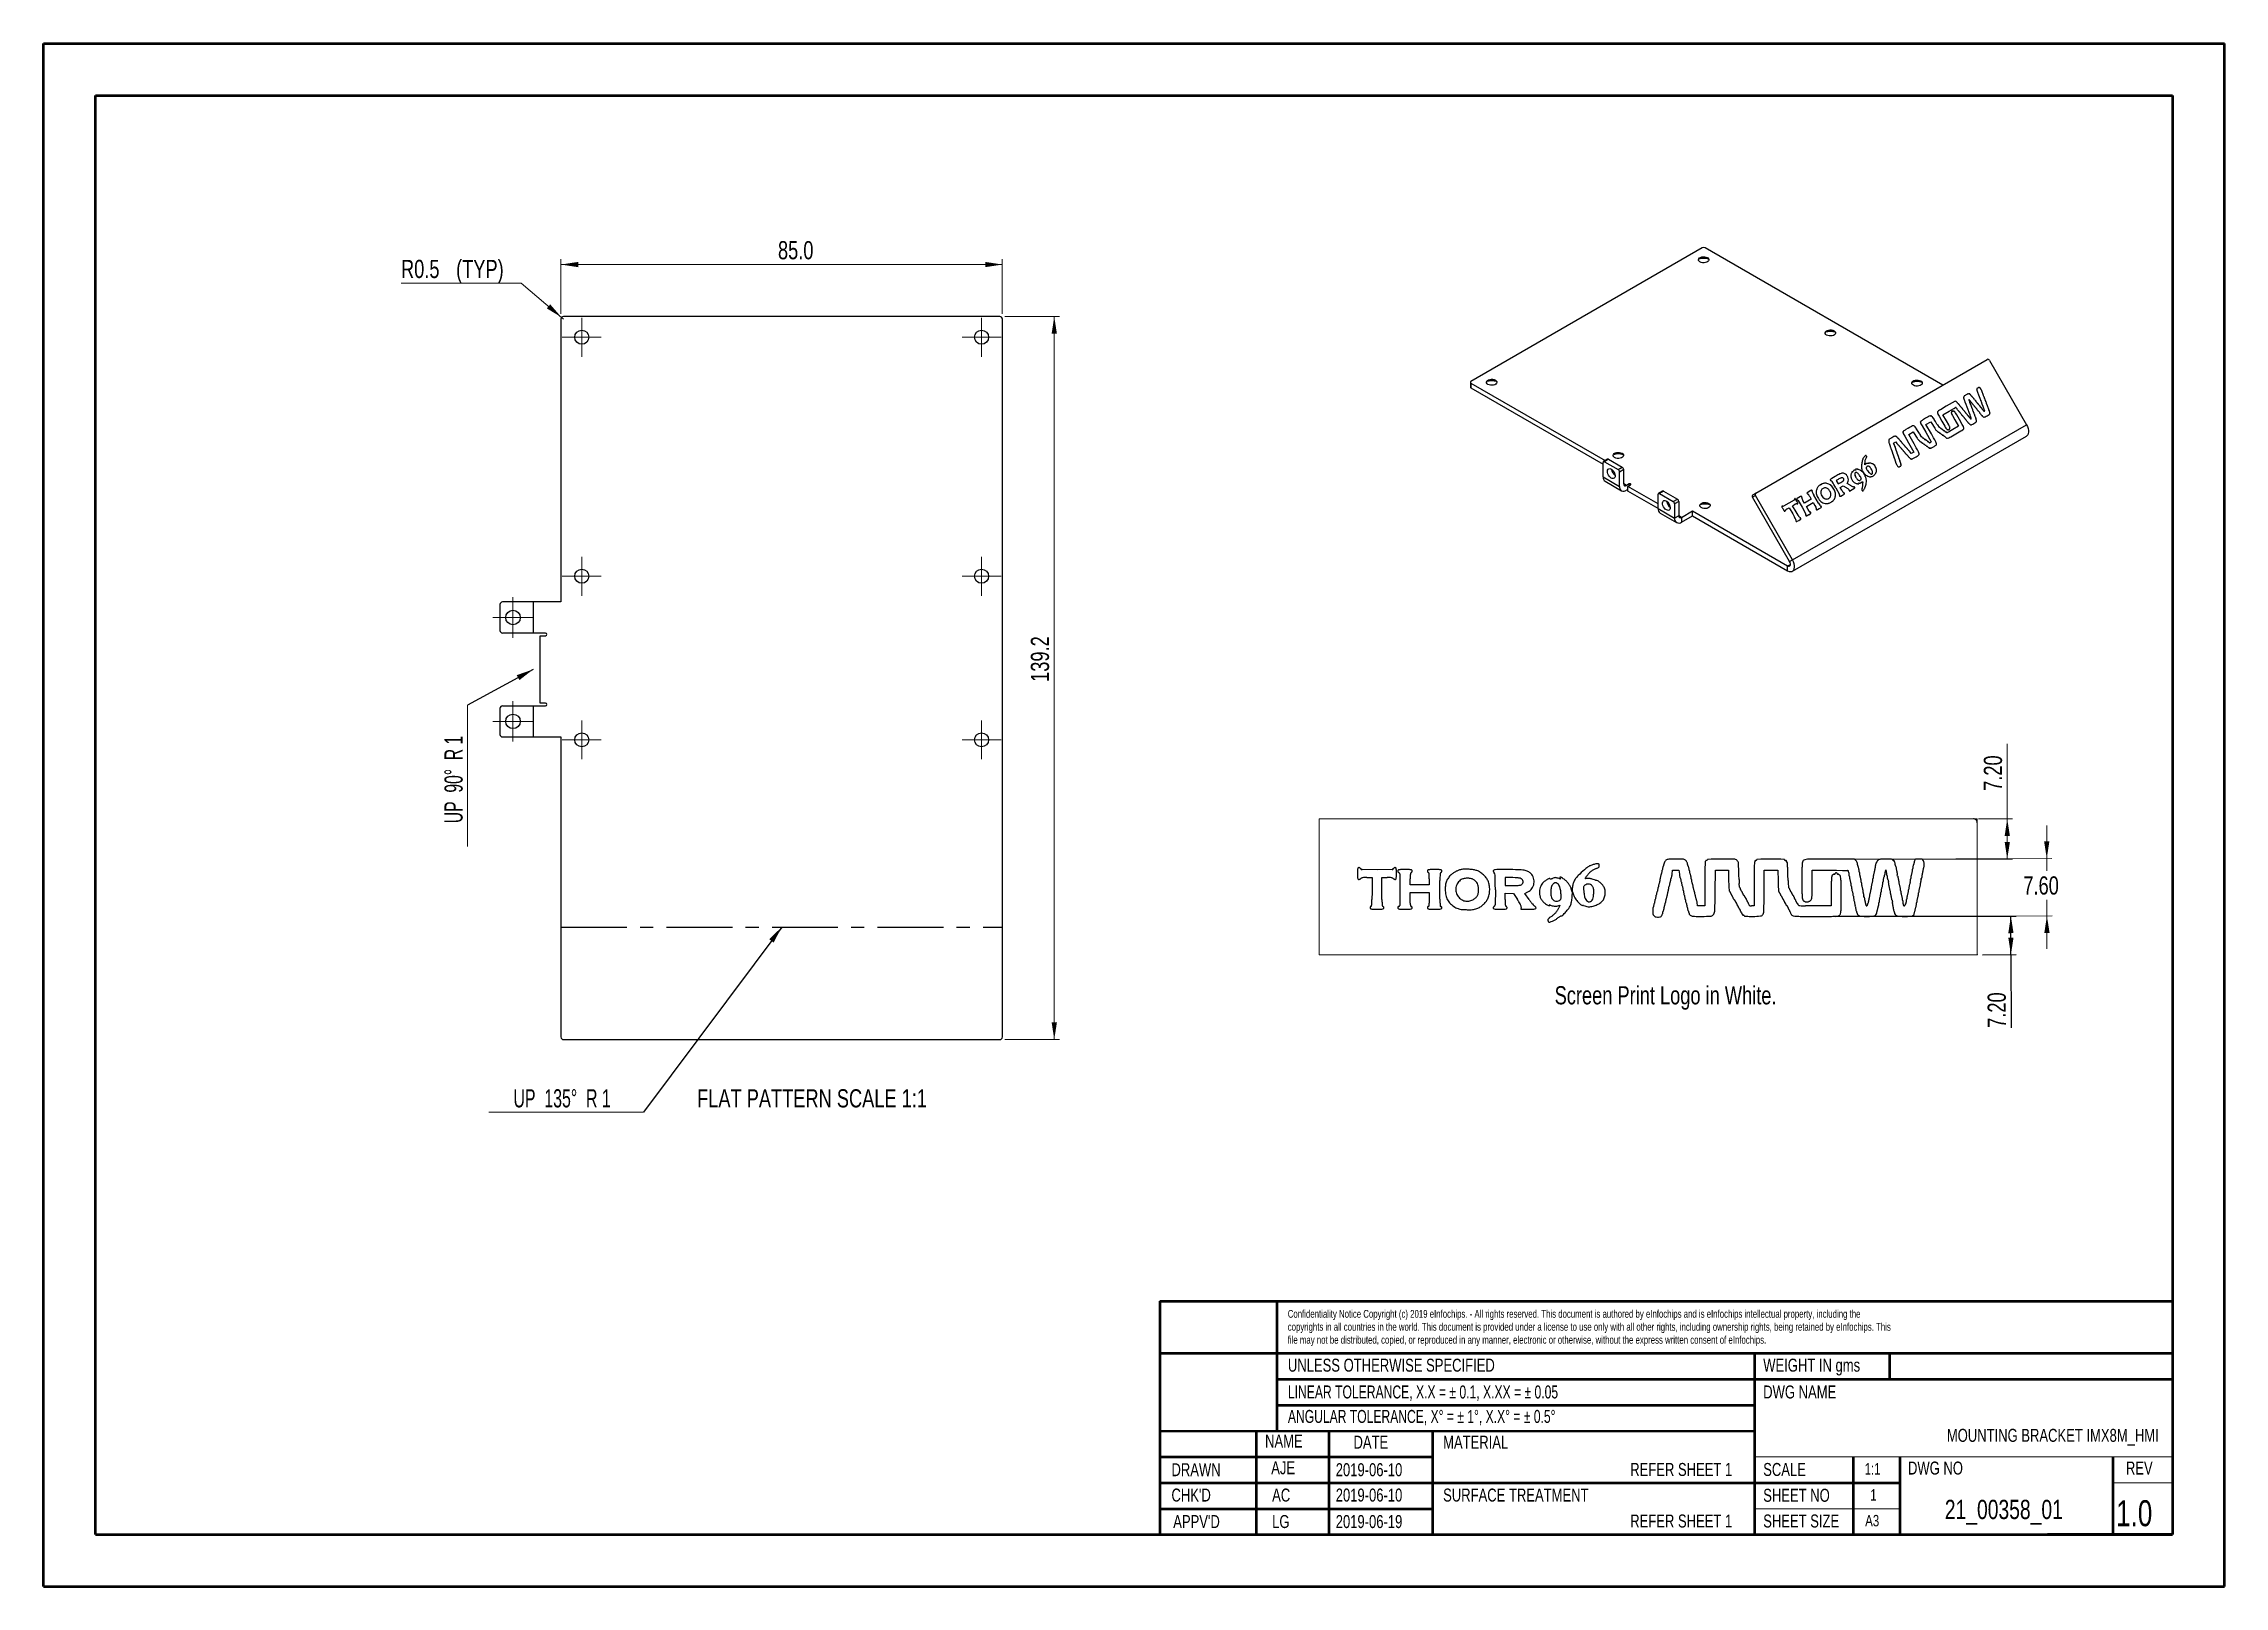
# Paper-space layout 'Flat Pattern 1_1' of a CAD drawing. Header units: millimetres. Extents: x 0 to 420, y 0 to 297.
import ezdxf

# ---------------------------------------------------------------- set-up
doc = ezdxf.new("R2010")
doc.units = ezdxf.units.MM
doc.header["$PDSIZE"] = -1
doc.linetypes.add('CENTERX2', pattern=[20.32, 12.7, -2.54, 2.54, -2.54])
doc.layers.add('FORMAT', color=8, linetype='Continuous')
doc.styles.add('SLDTEXTSTYLE1', font='TXT', dxfattribs={"width": 0.75})
doc.styles.add('SLDTEXTSTYLE2', font='TXT', dxfattribs={"width": 0.698864})
doc.styles.add('SLDTEXTSTYLE3', font='TXT', dxfattribs={"width": 0.697674})
doc.styles.add('SLDTEXTSTYLE5', font='TXT', dxfattribs={"width": 0.653846})
doc.styles.add('SLDTEXTSTYLE6', font='TXT', dxfattribs={"width": 0.645833})
doc.dimstyles.new('SLDDIMSTYLE0', dxfattribs={"dimtxt": 3.5, "dimasz": 3.302, "dimexe": 0, "dimexo": 0.0625, "dimgap": 0.875, "dimtad": 1, "dimdec": 1, "dimrnd": 1e-09, "dimzin": 4, "dimdsep": 46, "dimtxsty": 'SLDTEXTSTYLE1', "dimsah": 1, "dimcen": 0.09, "dimadec": 0, "dimazin": 1, "dimtfac": 1, "dimtdec": 1, "dimtofl": 0, "dimtmove": 0, "dimatfit": 3, "dimfxl": 1, "dimfrac": 2, "dimtolj": 1, "dimtzin": 12, "dimarcsym": 0})
doc.dimstyles.new('SLDDIMSTYLE11', dxfattribs={"dimtxt": 3.5, "dimasz": 3.302, "dimexe": 0, "dimexo": 0.0625, "dimgap": 0.875, "dimtad": 0, "dimtih": 1, "dimtoh": 1, "dimdec": 1, "dimrnd": 1e-09, "dimdsep": 46, "dimtxsty": 'SLDTEXTSTYLE1', "dimsah": 1, "dimcen": 0, "dimadec": 0, "dimazin": 2, "dimtfac": 1, "dimtdec": 1, "dimtofl": 0, "dimtmove": 0, "dimatfit": 3, "dimfxl": 1, "dimfrac": 2, "dimtolj": 1, "dimtzin": 12, "dimarcsym": 0})
doc.dimstyles.new('SLDDIMSTYLE12', dxfattribs={"dimtxt": 0.18, "dimasz": 3.302, "dimexe": 0, "dimexo": 0.0625, "dimgap": 0, "dimtad": 0, "dimtih": 1, "dimtoh": 1, "dimdec": 0, "dimrnd": 1e-09, "dimzin": 0, "dimdsep": 46, "dimtxsty": 'Standard', "dimsah": 1, "dimcen": 0.09, "dimadec": 0, "dimazin": 0, "dimtfac": 3.302, "dimtdec": 0, "dimtofl": 0, "dimtmove": 0, "dimatfit": 3, "dimfxl": 1, "dimfrac": 2, "dimtolj": 1, "dimtzin": 0, "dimarcsym": 0})
doc.dimstyles.new('SLDDIMSTYLE13', dxfattribs={"dimtxt": 3.5, "dimasz": 3.302, "dimexe": 0, "dimexo": 0.0625, "dimgap": 0.875, "dimtad": 1, "dimlfac": 0.666667, "dimrnd": 1e-09, "dimzin": 4, "dimdsep": 46, "dimtxsty": 'SLDTEXTSTYLE1', "dimsah": 1, "dimcen": 0.09, "dimadec": 0, "dimazin": 1, "dimtfac": 1, "dimtofl": 0, "dimtmove": 0, "dimatfit": 3, "dimfxl": 1, "dimfrac": 2, "dimtolj": 1, "dimtzin": 12, "dimarcsym": 0})
doc.dimstyles.new('SLDDIMSTYLE14', dxfattribs={"dimtxt": 3.5, "dimasz": 3.302, "dimexe": 0, "dimexo": 0.0625, "dimgap": 0.875, "dimtad": 0, "dimtih": 1, "dimtoh": 1, "dimlfac": 0.666667, "dimrnd": 1e-09, "dimzin": 4, "dimdsep": 46, "dimtxsty": 'SLDTEXTSTYLE1', "dimsah": 1, "dimcen": 0.09, "dimadec": 0, "dimazin": 1, "dimtfac": 1, "dimtmove": 0, "dimatfit": 0, "dimfxl": 1, "dimfrac": 2, "dimtolj": 1, "dimtzin": 12, "dimarcsym": 0})
doc.dimstyles.new('SLDDIMSTYLE3', dxfattribs={"dimtxt": 3.5, "dimasz": 3.302, "dimexe": 0, "dimexo": 0.0625, "dimgap": 0.875, "dimtad": 1, "dimdec": 1, "dimrnd": 1e-09, "dimzin": 12, "dimdsep": 46, "dimtxsty": 'SLDTEXTSTYLE1', "dimsah": 1, "dimcen": 0.09, "dimadec": 0, "dimazin": 3, "dimtfac": 1, "dimtdec": 1, "dimtofl": 0, "dimtmove": 0, "dimatfit": 3, "dimfxl": 1, "dimfrac": 2, "dimtolj": 1, "dimtzin": 12, "dimarcsym": 0})

psp = doc.layouts.new('Flat Pattern 1_1')

# ---------------------------------------------------------------- texts
at = {"color": 7, "linetype": 'Continuous', "lineweight": 0}
for s, insert, char_height, attachment_point, style in [('Screen Print Logo in White.', (312.457, 115.76), 3.5, 2, 'SLDTEXTSTYLE1'), ('FLAT PATTERN SCALE 1:1', (125.933, 95.919), 3.5, 1, 'SLDTEXTSTYLE1'), ('UNLESS OTHERWISE SPECIFIED', (239.722, 44.049), 2.5, 1, 'SLDTEXTSTYLE1'), ('WEIGHT IN gms', (331.26, 44.049), 2.5, 1, 'SLDTEXTSTYLE1'), ('LINEAR TOLERANCE, X.X = ± 0.1, X.XX = ± 0.05', (239.722, 38.889), 2.5, 1, 'SLDTEXTSTYLE2'), ('DWG NAME', (331.26, 38.889), 2.5, 1, 'SLDTEXTSTYLE1'), ('ANGULAR TOLERANCE, X° = ± 1°, X.X° = ± 0.5°', (239.722, 34.178), 2.5, 1, 'SLDTEXTSTYLE3'), ('NAME', (235.322, 29.433), 2.5, 1, 'SLDTEXTSTYLE1'), ('MOUNTING BRACKET IMX8M_HMI', (407.44, 30.54), 2.5, 3, 'SLDTEXTSTYLE1'), ('DATE', (252.354, 29.221), 2.5, 1, 'SLDTEXTSTYLE1'), ('MATERIAL', (269.613, 29.221), 2.5, 1, 'SLDTEXTSTYLE1'), ('DRAWN', (217.293, 23.923), 2.5, 1, 'SLDTEXTSTYLE1'), ('AJE', (236.507, 24.296), 2.5, 1, 'SLDTEXTSTYLE1'), ('2019-06-10', (248.93, 23.923), 2.5, 1, 'SLDTEXTSTYLE1'), ('REFER SHEET 1', (305.648, 23.971), 2.5, 1, 'SLDTEXTSTYLE1'), ('SCALE', (331.26, 23.971), 2.5, 1, 'SLDTEXTSTYLE1'), ('1:1', (350.796, 23.939), 2.2, 1, 'SLDTEXTSTYLE1'), ('DWG NO', (359.145, 24.242), 2.5, 1, 'SLDTEXTSTYLE1'), ('REV', (401.112, 24.242), 2.5, 1, 'SLDTEXTSTYLE1'), ("CHK'D", (217.293, 19.044), 2.5, 1, 'SLDTEXTSTYLE1'), ('AC', (236.685, 19.044), 2.5, 1, 'SLDTEXTSTYLE1'), ('2019-06-10', (248.93, 19.044), 2.5, 1, 'SLDTEXTSTYLE1'), ('SURFACE TREATMENT', (269.613, 19.044), 2.5, 1, 'SLDTEXTSTYLE1'), ('SHEET NO', (331.26, 18.996), 2.5, 1, 'SLDTEXTSTYLE1'), ('1', (351.88, 18.938), 2.2, 1, 'SLDTEXTSTYLE1'), ('21_00358_01', (366.237, 16.876), 3.70417, 1, 'SLDTEXTSTYLE1'), ('1.0', (399.232, 16.797), 5, 1, 'SLDTEXTSTYLE1'), ("APPV'D", (217.632, 13.941), 2.5, 1, 'SLDTEXTSTYLE1'), ('LG', (236.685, 13.941), 2.5, 1, 'SLDTEXTSTYLE1'), ('2019-06-19', (248.93, 13.941), 2.5, 1, 'SLDTEXTSTYLE1'), ('REFER SHEET 1', (305.648, 14.05), 2.5, 1, 'SLDTEXTSTYLE1'), ('SHEET SIZE', (331.26, 14.05), 2.5, 1, 'SLDTEXTSTYLE1'), ('A3', (350.899, 13.966), 2.2, 1, 'SLDTEXTSTYLE1')]:
    psp.add_mtext(s, dxfattribs=dict(at, insert=insert, char_height=char_height, attachment_point=attachment_point, style=style))

# ---------------------------------------------------------------- blocks, each defined once
blk = doc.blocks.new('SW_NOTE_2')
at = {"color": 0, "linetype": 'Continuous', "lineweight": 0, "char_height": 1.5, "attachment_point": 1, "style": 'SLDTEXTSTYLE1'}
for s, insert in [('Confidentiality Notice Copyright (c) 2019 eInfochips. - All rights reserved. This document is authored by eInfochips and is eInfochips intellectual property, including the', (0, 1.93)), ('file may not be distributed, copied, or reproduced in any manner, electronic or otherwise, without the express written consent of eInfochips.', (0, -3.07)), ('copyrights in all countries in the world. This document is provided under a license to use only with all other rights, including ownership rights, being retained by eInfochips. This', (0, -0.57))]:
    blk.add_mtext(s, dxfattribs=dict(at, insert=insert))
blk = doc.blocks.new('_D_20')
at = {"color": 7, "linetype": 'Continuous', "lineweight": 18}
for p, q in [((92.04, 251.07), (68.91, 251.07)), ((99.84, 244.51), (92.04, 251.07)), ((100.22, 244.19), (99.84, 244.51))]:
    blk.add_line(p, q, dxfattribs=at)
blk.add_solid([(99.84, 244.51), (97.64, 247.02), (96.99, 246.25)], dxfattribs=at)
at = {"color": 7, "linetype": 'Continuous', "lineweight": 18, "char_height": 3.5, "attachment_point": 1, "style": 'SLDTEXTSTYLE1'}
for s, insert in [('R0.5', (68.91, 255.59)), ('(TYP)', (79.52, 255.59))]:
    blk.add_mtext(s, dxfattribs=dict(at, insert=insert))
blk = doc.blocks.new('_D_21')
at = {"color": 7, "linetype": 'Continuous', "lineweight": 18}
for p, q in [((185.22, 244.69), (195.72, 244.69)), ((194.72, 244.69), (194.72, 105.48)), ((185.22, 105.48), (195.72, 105.48))]:
    blk.add_line(p, q, dxfattribs=at)
for points in [[(194.72, 244.69), (194.22, 241.38), (195.23, 241.38)], [(194.72, 105.48), (195.23, 108.78), (194.22, 108.78)]]:
    blk.add_solid(points, dxfattribs=at)
at = {"color": 7, "linetype": 'Continuous', "lineweight": 18, "insert": (190.21, 174.34), "char_height": 3.5, "attachment_point": 1, "rotation": 90, "style": 'SLDTEXTSTYLE1'}
blk.add_mtext('139.2', dxfattribs=at)
blk = doc.blocks.new('_D_22')
at = {"color": 7, "linetype": 'Continuous', "lineweight": 18}
for p, q in [((99.72, 245.19), (99.72, 255.69)), ((99.72, 254.69), (184.72, 254.69)), ((184.72, 245.19), (184.72, 255.69))]:
    blk.add_line(p, q, dxfattribs=at)
for points in [[(99.72, 254.69), (103.03, 254.18), (103.03, 255.19)], [(184.72, 254.69), (181.42, 255.19), (181.42, 254.18)]]:
    blk.add_solid(points, dxfattribs=at)
at = {"color": 7, "linetype": 'Continuous', "lineweight": 18, "insert": (141.51, 259.2), "char_height": 3.5, "attachment_point": 1, "style": 'SLDTEXTSTYLE1'}
blk.add_mtext('85.0', dxfattribs=at)
blk = doc.blocks.new('SW_NOTE_3')
at = {"color": 0, "linetype": 'Continuous', "lineweight": 0}
blk.add_line((-29.76, 0), (0, 0), dxfattribs=at)
at = {"color": 0, "linetype": 'Continuous', "lineweight": 0, "insert": (-15.65, 4.39), "char_height": 3.5, "attachment_point": 2, "style": 'SLDTEXTSTYLE5'}
blk.add_mtext('UP  135°  R 1', dxfattribs=at)
blk = doc.blocks.new('SW_NOTE_4')
at = {"color": 0, "linetype": 'Continuous', "lineweight": 0}
blk.add_line((0, -27.18), (0, 0), dxfattribs=at)
at = {"color": 0, "linetype": 'Continuous', "lineweight": 0, "insert": (-4.43, -14.3), "char_height": 3.5, "attachment_point": 2, "rotation": 90, "style": 'SLDTEXTSTYLE6'}
blk.add_mtext('UP  90°  R 1', dxfattribs=at)
blk = doc.blocks.new('SW_CENTERMARKSYMBOL_8')
at = {"color": 0, "linetype": 'Continuous', "lineweight": 0}
for p, q in [((-2.5, 0), (-3.75, 0)), ((0, 0), (-2.5, 0)), ((0, 2.5), (0, 3.75)), ((0, 0), (0, 2.5)), ((0, 0), (0, -2.5)), ((0, 0), (2.5, 0)), ((2.5, 0), (3.75, 0)), ((0, -2.5), (0, -3.75))]:
    blk.add_line(p, q, dxfattribs=at)
blk = doc.blocks.new('SW_CENTERMARKSYMBOL_9')
at = {"color": 0, "linetype": 'Continuous', "lineweight": 0}
for p, q in [((-2.5, 0), (-3.75, 0)), ((0, 0), (-2.5, 0)), ((0, 2.5), (0, 3.75)), ((0, 0), (0, 2.5)), ((0, 0), (0, -2.5)), ((0, 0), (2.5, 0)), ((2.5, 0), (3.75, 0)), ((0, -2.5), (0, -3.75))]:
    blk.add_line(p, q, dxfattribs=at)
blk = doc.blocks.new('SW_CENTERMARKSYMBOL_10')
at = {"color": 0, "linetype": 'Continuous', "lineweight": 0}
for p, q in [((-2.5, 0), (-3.75, 0)), ((0, 0), (-2.5, 0)), ((0, 2.5), (0, 3.75)), ((0, 0), (0, 2.5)), ((0, 0), (0, -2.5)), ((0, 0), (2.5, 0)), ((2.5, 0), (3.75, 0)), ((0, -2.5), (0, -3.75))]:
    blk.add_line(p, q, dxfattribs=at)
blk = doc.blocks.new('SW_CENTERMARKSYMBOL_11')
at = {"color": 0, "linetype": 'Continuous', "lineweight": 0}
for p, q in [((-2.5, 0), (-3.75, 0)), ((0, 0), (-2.5, 0)), ((0, 2.5), (0, 3.75)), ((0, 0), (0, 2.5)), ((0, 0), (0, -2.5)), ((0, 0), (2.5, 0)), ((2.5, 0), (3.75, 0)), ((0, -2.5), (0, -3.75))]:
    blk.add_line(p, q, dxfattribs=at)
blk = doc.blocks.new('SW_CENTERMARKSYMBOL_12')
at = {"color": 0, "linetype": 'Continuous', "lineweight": 0}
for p, q in [((-2.5, 0), (-3.75, 0)), ((0, 0), (-2.5, 0)), ((0, 2.5), (0, 3.75)), ((0, 0), (0, 2.5)), ((0, 0), (0, -2.5)), ((0, 0), (2.5, 0)), ((2.5, 0), (3.75, 0)), ((0, -2.5), (0, -3.75))]:
    blk.add_line(p, q, dxfattribs=at)
blk = doc.blocks.new('SW_CENTERMARKSYMBOL_13')
at = {"color": 0, "linetype": 'Continuous', "lineweight": 0}
for p, q in [((-2.5, 0), (-3.75, 0)), ((0, 0), (-2.5, 0)), ((0, 2.5), (0, 3.75)), ((0, 0), (0, 2.5)), ((0, 0), (0, -2.5)), ((0, 0), (2.5, 0)), ((2.5, 0), (3.75, 0)), ((0, -2.5), (0, -3.75))]:
    blk.add_line(p, q, dxfattribs=at)
blk = doc.blocks.new('SW_CENTERMARKSYMBOL_14')
at = {"color": 0, "linetype": 'Continuous', "lineweight": 0}
for p, q in [((-2.5, 0), (-3.9, 0)), ((0, 0), (-2.5, 0)), ((0, 2.5), (0, 3.9)), ((0, 0), (0, 2.5)), ((0, 0), (0, -2.5)), ((0, 0), (2.5, 0)), ((2.5, 0), (3.9, 0)), ((0, -2.5), (0, -3.9))]:
    blk.add_line(p, q, dxfattribs=at)
blk = doc.blocks.new('SW_CENTERMARKSYMBOL_15')
at = {"color": 0, "linetype": 'Continuous', "lineweight": 0}
for p, q in [((-2.5, 0), (-3.9, 0)), ((0, 0), (-2.5, 0)), ((0, 2.5), (0, 3.9)), ((0, 0), (0, 2.5)), ((0, 0), (0, -2.5)), ((0, 0), (2.5, 0)), ((2.5, 0), (3.9, 0)), ((0, -2.5), (0, -3.9))]:
    blk.add_line(p, q, dxfattribs=at)
blk = doc.blocks.new('_D_23')
at = {"layer": 'FORMAT'}
for p, q in [((345.16, 129.2), (379.96, 129.27)), ((378.97, 121.83), (378.96, 129.27)), ((373.49, 121.82), (379.97, 121.83)), ((378.97, 121.83), (379, 107.75))]:
    blk.add_line(p, q, dxfattribs=at)
for points in [[(378.96, 129.27), (378.46, 125.96), (379.47, 125.97)], [(378.97, 121.83), (379.47, 125.13), (378.46, 125.13)]]:
    blk.add_solid(points, dxfattribs=at)
at = {"layer": 'FORMAT', "insert": (374.49, 107.74), "char_height": 3.5, "attachment_point": 1, "rotation": 90.1104, "style": 'SLDTEXTSTYLE1'}
blk.add_mtext('7.20', dxfattribs=at)
blk = doc.blocks.new('_D_24')
at = {"color": 7, "linetype": 'Continuous', "lineweight": 18}
for p, q in [((385.87, 140.32), (385.86, 146.67)), ((349.82, 140.24), (386.87, 140.32)), ((385.87, 140.32), (385.88, 137.95)), ((385.9, 129.32), (385.89, 132.39)), ((346.19, 129.23), (386.9, 129.32)), ((385.9, 129.32), (385.91, 122.97))]:
    blk.add_line(p, q, dxfattribs=at)
for points in [[(385.87, 140.32), (386.37, 143.62), (385.36, 143.62)], [(385.9, 129.32), (385.4, 126.02), (386.41, 126.02)]]:
    blk.add_solid(points, dxfattribs=at)
at = {"color": 7, "linetype": 'Continuous', "lineweight": 18, "insert": (381.36, 136.9), "char_height": 3.5, "attachment_point": 1, "style": 'SLDTEXTSTYLE1'}
blk.add_mtext('7.60', dxfattribs=at)
blk = doc.blocks.new('_D_25')
at = {"color": 7, "linetype": 'Continuous', "lineweight": 18}
for p, q in [((378.26, 147.98), (378.26, 162.41)), ((372.74, 147.98), (379.26, 147.98)), ((378.26, 147.98), (378.26, 140.22)), ((345.02, 140.22), (379.26, 140.22))]:
    blk.add_line(p, q, dxfattribs=at)
for points in [[(378.26, 147.98), (377.76, 144.68), (378.77, 144.68)], [(378.26, 140.22), (378.77, 143.53), (377.76, 143.53)]]:
    blk.add_solid(points, dxfattribs=at)
at = {"color": 7, "linetype": 'Continuous', "lineweight": 18, "insert": (373.75, 153.36), "char_height": 3.5, "attachment_point": 1, "rotation": 90, "style": 'SLDTEXTSTYLE1'}
blk.add_mtext('7.20', dxfattribs=at)

# ---------------------------------------------------------------- dimensions: what is measured, and where the dimension line sits
at = {"color": 7, "linetype": 'Continuous', "lineweight": 18}
dim = psp.add_linear_dim(base=(184.723, 254.686), p1=(99.723, 244.186), p2=(184.723, 244.186), dimstyle='SLDDIMSTYLE0', dxfattribs=at)
dim.commit()
dim.dimension.update_dxf_attribs({"geometry": '_D_22', "text_midpoint": (146.036, 254.686), "dimtype": 160})
dim = psp.add_radius_dim(center=(100.223, 244.186), mpoint=(99.841, 244.508), text='<> (TYP)', dimstyle='SLDDIMSTYLE11', dxfattribs=at)
dim.commit()
dim.dimension.update_dxf_attribs({"geometry": '_D_20', "text_midpoint": (79.683, 253.852), "dimtype": 164})
for base, p1, p2, angle, dimstyle, picture, middle in [((194.723, 105.477), (184.223, 244.686), (184.223, 105.477), 90, 'SLDDIMSTYLE3', '_D_21', (194.723, 180.163)), ((378.264, 140.224), (371.737, 147.983), (344.023, 140.224), 90, 'SLDDIMSTYLE13', '_D_25', (378.264, 157.883)), ((385.896, 129.32), (348.819, 140.235), (345.186, 129.23), 270.12632, 'SLDDIMSTYLE14', '_D_24', (385.884, 135.169))]:
    dim = psp.add_linear_dim(base=base, p1=p1, p2=p2, angle=angle, dimstyle=dimstyle, dxfattribs=at)
    dim.commit()
    dim.dimension.update_dxf_attribs({"geometry": picture, "text_midpoint": middle, "dimtype": 160})
at = {"layer": 'FORMAT'}
dim = psp.add_linear_dim(base=(378.958, 129.267), p1=(372.487, 121.818), p2=(344.161, 129.2), angle=270.11038, dimstyle='SLDDIMSTYLE13', dxfattribs=at)
dim.commit()
dim.dimension.update_dxf_attribs({"geometry": '_D_23', "text_midpoint": (378.991, 112.274), "dimtype": 160})

# ---------------------------------------------------------------- linework, layer by layer
at = {"color": 7, "linetype": 'Continuous', "lineweight": 50}
for p, q in [((0.079, 0.215), (0.079, 297.215)), ((0.079, 297.215), (420.079, 297.215)), ((420.079, 0.215), (420.079, 297.215)), ((10.079, 10.215), (10.079, 287.215)), ((10.079, 287.215), (410.079, 287.215)), ((410.079, 287.215), (410.079, 10.215)), ((215.079, 55.121), (410.079, 55.121)), ((215.079, 55.121), (215.079, 10.121)), ((237.579, 55.121), (237.579, 30.125)), ((215.111, 45.121), (410.079, 45.121)), ((329.576, 45.121), (329.579, 10.215)), ((355.576, 45.121), (355.576, 40.121)), ((237.579, 40.121), (410.079, 40.121)), ((237.579, 35.121), (329.577, 35.121)), ((215.111, 30.121), (329.577, 30.144)), ((233.6, 30.125), (233.579, 10.215)), ((247.579, 30.137), (247.579, 10.215)), ((267.579, 30.146), (267.579, 10.215)), ((215.111, 25.121), (267.579, 25.121)), ((348.579, 25.121), (348.579, 10.215)), ((357.579, 25.121), (357.579, 10.215)), ((398.579, 25.121), (398.579, 10.215)), ((215.111, 20.121), (357.579, 20.121)), ((215.111, 15.121), (267.579, 15.121)), ((10.079, 10.215), (410.079, 10.215)), ((410.079, 10.215), (385.988, 10.215)), ((0.079, 0.215), (420.079, 0.215))]:
    psp.add_line(p, q, dxfattribs=at)
at = {"color": 7, "linetype": 'Continuous', "lineweight": 25}
for p, q in [((319.529, 257.895), (274.981, 232.178)), ((365.826, 231.474), (320.059, 257.895)), ((99.723, 244.186), (99.723, 189.736)), ((184.223, 244.686), (100.223, 244.686)), ((184.723, 105.977), (184.723, 244.186)), ((329.827, 210.693), (374.375, 236.41)), ((374.827, 236.238), (381.984, 223.841)), ((274.871, 232.025), (274.871, 231.107)), ((274.981, 231.872), (300.83, 216.95)), ((274.981, 231.872), (274.981, 230.953)), ((372.822, 231.017), (372.826, 231.019)), ((372.877, 231.015), (372.881, 231.017)), ((274.981, 230.953), (300.41, 216.273)), ((366.516, 227.393), (365.404, 226.744)), ((368.209, 228.377), (366.516, 227.393)), ((367.539, 226.739), (367.943, 226.96)), ((367.943, 226.96), (368.296, 227.147)), ((368.399, 228.293), (368.205, 228.375)), ((368.403, 228.295), (368.209, 228.377)), ((368.399, 228.293), (368.403, 228.295)), ((368.489, 228.246), (368.493, 228.248)), ((368.571, 228.185), (368.575, 228.187)), ((368.642, 228.111), (368.645, 228.113)), ((368.7, 228.027), (368.704, 228.029)), ((368.743, 227.958), (368.747, 227.96)), ((368.787, 227.903), (368.79, 227.905)), ((368.824, 227.868), (368.827, 227.87)), ((368.846, 227.865), (368.85, 227.867)), ((368.872, 227.859), (368.876, 227.861)), ((368.953, 227.766), (368.957, 227.768)), ((369.049, 227.644), (369.052, 227.646)), ((369.155, 227.494), (369.159, 227.496)), ((369.261, 227.345), (369.265, 227.347)), ((369.356, 227.222), (369.36, 227.224)), ((369.436, 227.127), (369.44, 227.129)), ((369.461, 227.121), (369.464, 227.123)), ((369.485, 227.115), (369.489, 227.117)), ((369.57, 227.012), (369.574, 227.014)), ((369.671, 226.881), (369.674, 226.883)), ((370.358, 229.617), (370.354, 229.615)), ((370.355, 229.616), (370.359, 229.618)), ((370.54, 229.718), (370.544, 229.72)), ((370.689, 229.788), (370.693, 229.79)), ((370.805, 229.833), (370.809, 229.836)), ((370.835, 229.82), (370.839, 229.822)), ((370.852, 229.801), (370.856, 229.804)), ((370.876, 229.791), (370.879, 229.793)), ((370.878, 228.638), (370.882, 228.64)), ((370.895, 228.682), (370.899, 228.684)), ((370.903, 229.791), (370.907, 229.793)), ((370.905, 228.522), (370.909, 228.524)), ((370.929, 229.8), (370.933, 229.803)), ((370.96, 228.379), (370.963, 228.382)), ((370.989, 229.8), (370.993, 229.802)), ((371.035, 228.232), (371.039, 228.234)), ((371.065, 228.172), (371.069, 228.174)), ((371.073, 229.741), (371.077, 229.743)), ((371.074, 228.03), (371.077, 228.033)), ((371.081, 228.057), (371.085, 228.059)), ((371.084, 228.118), (371.088, 228.12)), ((371.091, 228.076), (371.095, 228.078)), ((371.118, 227.906), (371.122, 227.908)), ((371.167, 229.637), (371.171, 229.639)), ((371.181, 227.753), (371.185, 227.755)), ((371.26, 229.497), (371.264, 229.499)), ((371.263, 227.576), (371.267, 227.578)), ((371.29, 229.451), (371.294, 229.454)), ((371.323, 229.417), (371.326, 229.419)), ((371.346, 227.399), (371.349, 227.401)), ((371.352, 229.397), (371.356, 229.399)), ((371.373, 229.397), (371.377, 229.4)), ((371.4, 229.391), (371.404, 229.393)), ((371.405, 228.039), (371.485, 227.943)), ((371.409, 227.246), (371.413, 227.248)), ((371.442, 227.073), (371.446, 227.075)), ((371.449, 227.097), (371.453, 227.099)), ((371.456, 227.121), (371.459, 227.123)), ((371.481, 229.298), (371.485, 229.301)), ((371.484, 226.956), (371.488, 226.958)), ((371.531, 227.931), (371.612, 227.835)), ((371.542, 226.812), (371.546, 226.814)), ((371.577, 229.176), (371.581, 229.179)), ((371.683, 229.027), (371.687, 229.029)), ((371.789, 228.878), (371.793, 228.88)), ((371.884, 228.755), (371.888, 228.757)), ((371.964, 228.659), (371.884, 228.755)), ((371.968, 228.661), (371.888, 228.757)), ((371.964, 228.659), (371.968, 228.661)), ((371.987, 228.653), (371.991, 228.655)), ((372.01, 228.647), (372.014, 228.649)), ((372.091, 228.551), (372.01, 228.647)), ((372.094, 228.553), (372.014, 228.649)), ((372.091, 228.551), (372.094, 228.553)), ((372.185, 228.429), (372.189, 228.431)), ((372.291, 228.279), (372.295, 228.281)), ((372.397, 228.129), (372.401, 228.132)), ((372.492, 228.007), (372.496, 228.009)), ((372.572, 227.912), (372.576, 227.914)), ((372.596, 227.906), (372.6, 227.908)), ((372.606, 230.915), (372.603, 230.913)), ((372.603, 230.913), (372.607, 230.915)), ((372.62, 227.9), (372.624, 227.902)), ((372.701, 227.805), (372.704, 227.807)), ((372.738, 230.987), (372.742, 230.989)), ((372.796, 227.682), (372.799, 227.684)), ((372.901, 227.532), (372.905, 227.535)), ((372.915, 230.983), (372.919, 230.986)), ((372.936, 230.954), (372.94, 230.956)), ((372.962, 230.933), (372.965, 230.935)), ((372.986, 230.923), (372.99, 230.926)), ((373.007, 230.927), (373.011, 230.929)), ((373.007, 227.383), (373.011, 227.385)), ((373.034, 230.921), (373.038, 230.923)), ((373.09, 230.856), (373.094, 230.859)), ((373.102, 227.26), (373.106, 227.262)), ((373.143, 228.602), (373.186, 228.485)), ((373.156, 230.765), (373.16, 230.767)), ((373.173, 228.439), (373.216, 228.322)), ((373.183, 227.165), (373.186, 227.167)), ((373.207, 227.159), (373.21, 227.161)), ((373.227, 230.651), (373.23, 230.653)), ((373.231, 227.153), (373.234, 227.155)), ((373.291, 230.533), (373.294, 230.535)), ((373.311, 227.058), (373.315, 227.06)), ((373.338, 230.43), (373.342, 230.432)), ((373.352, 230.298), (373.356, 230.3)), ((373.36, 230.325), (373.364, 230.327)), ((373.367, 230.349), (373.371, 230.351)), ((373.392, 230.182), (373.395, 230.184)), ((373.406, 226.935), (373.41, 226.938)), ((373.449, 230.037), (373.453, 230.04)), ((373.525, 229.871), (373.529, 229.873)), ((373.602, 229.704), (373.606, 229.706)), ((373.661, 229.561), (373.665, 229.563)), ((373.704, 229.443), (373.661, 229.561)), ((373.708, 229.446), (373.665, 229.563)), ((373.691, 229.398), (373.695, 229.4)), ((373.734, 229.28), (373.691, 229.398)), ((373.738, 229.282), (373.695, 229.4)), ((373.698, 229.421), (373.701, 229.423)), ((373.704, 229.443), (373.708, 229.446)), ((373.734, 229.28), (373.738, 229.282)), ((373.793, 229.137), (373.797, 229.139)), ((373.87, 228.97), (373.873, 228.973)), ((373.946, 228.804), (373.95, 228.806)), ((374.005, 228.66), (374.009, 228.663)), ((374.033, 228.496), (374.037, 228.498)), ((374.04, 228.519), (374.044, 228.522)), ((374.047, 228.543), (374.051, 228.545)), ((374.076, 228.378), (374.079, 228.381)), ((374.134, 228.235), (374.138, 228.237)), ((374.211, 228.069), (374.215, 228.071)), ((374.287, 227.902), (374.291, 227.904)), ((374.346, 227.759), (374.35, 227.761)), ((374.375, 227.594), (374.378, 227.596)), ((374.382, 227.618), (374.385, 227.62)), ((374.388, 227.641), (374.392, 227.643)), ((374.417, 227.477), (374.421, 227.479)), ((374.476, 227.333), (374.479, 227.335)), ((374.552, 227.167), (374.556, 227.169)), ((374.629, 227), (374.632, 227.002)), ((374.688, 226.857), (374.691, 226.859)), ((336.906, 197.818), (381.984, 223.841)), ((358.46, 222.73), (358.236, 222.58)), ((359.164, 223.155), (358.755, 222.915)), ((360.012, 223.625), (360.016, 223.627)), ((360.288, 223.643), (360.291, 223.645)), ((360.527, 223.451), (360.53, 223.454)), ((361.85, 224.687), (361.597, 224.521)), ((361.858, 223.623), (362.556, 222.41)), ((362.507, 225.085), (362.148, 224.873)), ((362.907, 225.311), (362.505, 225.084)), ((362.91, 225.313), (362.507, 225.085)), ((362.594, 223.89), (362.598, 223.892)), ((363.641, 222.076), (362.594, 223.89)), ((362.598, 223.892), (363.534, 224.432)), ((363.645, 222.079), (362.598, 223.892)), ((362.907, 225.311), (362.91, 225.313)), ((363.443, 225.586), (363.207, 225.47)), ((363.207, 225.47), (363.211, 225.472)), ((363.447, 225.588), (363.211, 225.472)), ((363.443, 225.586), (363.447, 225.588)), ((363.477, 225.572), (363.481, 225.574)), ((363.494, 225.554), (363.498, 225.556)), ((363.519, 225.544), (363.523, 225.547)), ((363.534, 224.432), (364.057, 223.559)), ((363.548, 225.545), (363.552, 225.547)), ((363.576, 225.556), (363.58, 225.558)), ((363.605, 225.564), (363.609, 225.566)), ((363.668, 225.541), (363.671, 225.543)), ((363.691, 225.512), (363.695, 225.514)), ((363.712, 225.482), (363.716, 225.485)), ((363.737, 225.461), (363.741, 225.463)), ((363.761, 225.451), (363.765, 225.453)), ((363.781, 225.454), (363.784, 225.456)), ((363.811, 225.444), (363.814, 225.446)), ((363.986, 225.177), (363.811, 225.444)), ((363.99, 225.179), (363.814, 225.446)), ((363.986, 225.177), (363.99, 225.179)), ((364.057, 223.559), (364.287, 223.182)), ((364.193, 224.85), (364.197, 224.853)), ((364.441, 224.44), (364.193, 224.85)), ((364.445, 224.442), (364.197, 224.853)), ((364.441, 224.44), (364.445, 224.442)), ((364.727, 223.967), (364.441, 224.44)), ((364.73, 223.969), (364.445, 224.442)), ((364.727, 223.967), (364.73, 223.969)), ((364.928, 223.65), (364.932, 223.652)), ((365.079, 223.428), (365.083, 223.43)), ((365.116, 225.493), (365.669, 224.529)), ((365.134, 223.393), (365.138, 223.395)), ((365.171, 223.38), (365.175, 223.382)), ((365.222, 223.347), (365.226, 223.349)), ((365.277, 223.302), (365.28, 223.304)), ((365.327, 223.251), (365.331, 223.253)), ((365.375, 223.201), (365.379, 223.204)), ((365.421, 223.163), (365.425, 223.165)), ((365.459, 223.139), (365.463, 223.141)), ((365.48, 223.138), (365.484, 223.141)), ((365.501, 223.138), (365.505, 223.141)), ((365.537, 223.117), (365.54, 223.119)), ((365.579, 223.082), (365.583, 223.085)), ((365.623, 223.038), (365.627, 223.04)), ((365.667, 222.993), (365.671, 222.995)), ((365.669, 224.529), (366.222, 223.576)), ((365.711, 222.959), (365.714, 222.961)), ((365.748, 222.939), (365.752, 222.941)), ((365.771, 222.94), (365.775, 222.942)), ((365.794, 222.939), (365.798, 222.941)), ((365.836, 222.913), (365.84, 222.915)), ((365.869, 225.78), (365.873, 225.783)), ((366.558, 224.585), (365.869, 225.78)), ((365.873, 225.783), (367.073, 226.475)), ((366.562, 224.587), (365.873, 225.783)), ((365.885, 222.87), (365.889, 222.872)), ((365.936, 222.815), (365.94, 222.817)), ((365.987, 222.76), (365.99, 222.762)), ((366.035, 222.717), (366.039, 222.719)), ((366.076, 222.69), (366.08, 222.692)), ((366.098, 222.689), (366.102, 222.691)), ((366.121, 222.689), (366.124, 222.691)), ((366.161, 222.662), (366.164, 222.665)), ((366.208, 222.621), (366.212, 222.623)), ((366.558, 224.585), (366.562, 224.587)), ((367.009, 223.798), (366.558, 224.585)), ((367.013, 223.8), (366.562, 224.587)), ((367.009, 223.798), (367.013, 223.8)), ((367.073, 226.475), (367.539, 226.739)), ((367.092, 222.981), (367.095, 222.983)), ((367.762, 222.917), (367.122, 222.551)), ((367.765, 222.919), (367.126, 222.553)), ((367.147, 223.045), (367.15, 223.047)), ((367.155, 223.519), (367.159, 223.521)), ((367.188, 223.12), (367.191, 223.123)), ((367.211, 223.352), (367.214, 223.354)), ((367.212, 223.204), (367.216, 223.206)), ((367.569, 226.322), (367.569, 226.322)), ((367.569, 226.322), (367.569, 226.322)), ((367.662, 226.517), (367.665, 226.519)), ((367.69, 226.517), (367.694, 226.52)), ((367.715, 226.508), (367.719, 226.51)), ((367.733, 226.49), (367.736, 226.492)), ((367.749, 226.472), (367.753, 226.474)), ((368.883, 223.564), (367.762, 222.917)), ((367.762, 222.917), (367.765, 222.919)), ((368.887, 223.567), (367.765, 222.919)), ((367.772, 226.461), (367.776, 226.463)), ((367.784, 225.482), (368.176, 224.799)), ((367.797, 226.46), (367.801, 226.462)), ((367.822, 226.468), (367.825, 226.47)), ((367.853, 226.476), (367.857, 226.479)), ((367.904, 226.472), (367.907, 226.474)), ((367.962, 226.458), (367.966, 226.46)), ((368.02, 226.435), (368.024, 226.437)), ((368.13, 226.345), (368.134, 226.348)), ((368.176, 224.799), (368.887, 223.567)), ((368.284, 226.127), (368.288, 226.129)), ((368.339, 222.078), (369.317, 222.646)), ((368.34, 222.079), (369.321, 222.648)), ((368.528, 225.729), (368.532, 225.731)), ((369.049, 224.831), (368.528, 225.729)), ((369.053, 224.834), (368.532, 225.731)), ((368.883, 223.564), (368.887, 223.567)), ((369.049, 224.831), (369.053, 224.834)), ((369.604, 223.866), (369.049, 224.831)), ((369.607, 223.868), (369.053, 224.834)), ((369.317, 222.646), (369.321, 222.648)), ((369.604, 223.866), (369.607, 223.868)), ((369.672, 222.868), (369.676, 222.87)), ((369.783, 226.721), (369.786, 226.723)), ((369.806, 223.49), (369.81, 223.492)), ((369.848, 223.009), (369.852, 223.011)), ((369.895, 226.561), (369.898, 226.563)), ((369.897, 223.277), (369.901, 223.279)), ((369.911, 223.132), (369.914, 223.134)), ((369.995, 226.43), (369.999, 226.432)), ((370.08, 226.327), (370.084, 226.329)), ((370.105, 226.321), (370.108, 226.323)), ((370.129, 226.315), (370.133, 226.317)), ((370.209, 226.22), (370.213, 226.222)), ((370.304, 226.097), (370.308, 226.099)), ((370.41, 225.948), (370.414, 225.95)), ((370.516, 225.798), (370.52, 225.8)), ((370.611, 225.675), (370.615, 225.678)), ((370.691, 225.58), (370.611, 225.675)), ((370.695, 225.582), (370.615, 225.678)), ((370.691, 225.58), (370.695, 225.582)), ((370.714, 225.574), (370.718, 225.576)), ((370.737, 225.568), (370.741, 225.571)), ((370.808, 225.488), (370.812, 225.49)), ((370.893, 225.383), (370.896, 225.385)), ((370.986, 225.254), (370.99, 225.257)), ((371.1, 225.098), (371.104, 225.1)), ((371.183, 225.003), (371.187, 225.005)), ((371.244, 224.954), (371.248, 224.957)), ((371.287, 224.952), (371.291, 224.954)), ((371.619, 226.645), (371.623, 226.648)), ((371.695, 226.479), (371.699, 226.481)), ((371.754, 226.335), (371.758, 226.338)), ((371.783, 226.171), (371.786, 226.173)), ((371.79, 226.194), (371.793, 226.197)), ((371.796, 226.218), (371.8, 226.22)), ((371.815, 224.084), (371.819, 224.087)), ((371.825, 226.053), (371.829, 226.056)), ((371.884, 225.91), (371.887, 225.912)), ((371.96, 225.744), (371.964, 225.746)), ((372.037, 225.577), (372.041, 225.579)), ((372.096, 225.434), (372.1, 225.436)), ((372.14, 225.316), (372.096, 225.434)), ((372.143, 225.318), (372.1, 225.436)), ((372.126, 225.273), (372.13, 225.275)), ((372.133, 225.294), (372.137, 225.296)), ((372.14, 225.316), (372.143, 225.318)), ((372.148, 225.196), (372.152, 225.198)), ((372.183, 225.099), (372.187, 225.101)), ((372.183, 224.318), (372.187, 224.32)), ((372.231, 224.988), (372.234, 224.99)), ((372.322, 224.487), (372.326, 224.489)), ((372.337, 224.684), (372.34, 224.686)), ((372.754, 226.437), (372.844, 226.327)), ((373.512, 226.786), (373.516, 226.788)), ((373.644, 226.6), (373.647, 226.602)), ((373.735, 226.489), (373.738, 226.492)), ((373.8, 226.433), (373.804, 226.435)), ((373.845, 226.429), (373.849, 226.431)), ((373.845, 226.429), (373.849, 226.431)), ((374.398, 225.576), (374.402, 225.578)), ((374.716, 226.694), (374.72, 226.696)), ((374.723, 226.716), (374.727, 226.718)), ((374.73, 226.739), (374.734, 226.741)), ((374.738, 226.618), (374.742, 226.621)), ((374.774, 226.523), (374.777, 226.525)), ((374.783, 225.813), (374.787, 225.816)), ((374.823, 226.413), (374.826, 226.415)), ((374.914, 225.962), (374.918, 225.964)), ((374.927, 226.134), (374.931, 226.136)), ((336.906, 195.653), (381.984, 221.676)), ((356.039, 221.347), (355.657, 221.119)), ((356.428, 221.57), (356.039, 221.347)), ((356.424, 221.568), (356.039, 221.346)), ((356.366, 220.295), (356.37, 220.297)), ((356.525, 219.947), (356.366, 220.295)), ((356.37, 220.297), (356.801, 220.546)), ((356.529, 219.949), (356.37, 220.297)), ((356.424, 221.568), (356.428, 221.57)), ((356.525, 219.947), (356.529, 219.949)), ((356.578, 221.637), (356.582, 221.639)), ((356.584, 219.812), (356.588, 219.814)), ((356.627, 219.695), (356.631, 219.697)), ((356.641, 219.555), (356.645, 219.558)), ((356.648, 219.578), (356.652, 219.581)), ((356.656, 219.601), (356.66, 219.604)), ((356.67, 219.462), (356.673, 219.464)), ((356.691, 221.647), (356.695, 221.649)), ((356.713, 219.345), (356.717, 219.347)), ((356.772, 219.21), (356.775, 219.212)), ((356.801, 220.546), (357.023, 220.234)), ((356.824, 221.611), (356.828, 221.613)), ((356.83, 219.075), (356.834, 219.077)), ((356.873, 218.958), (356.877, 218.96)), ((356.885, 218.816), (356.889, 218.818)), ((356.893, 218.84), (356.897, 218.842)), ((356.901, 218.864), (356.905, 218.866)), ((356.907, 221.567), (356.911, 221.569)), ((356.922, 218.707), (356.926, 218.709)), ((356.976, 218.572), (356.979, 218.574)), ((356.989, 221.507), (356.992, 221.51)), ((357.046, 218.416), (357.05, 218.418)), ((357.059, 221.44), (357.063, 221.442)), ((357.109, 221.372), (357.112, 221.374)), ((357.146, 221.313), (357.15, 221.316)), ((357.184, 221.268), (357.188, 221.27)), ((357.218, 221.24), (357.221, 221.242)), ((357.24, 221.238), (357.243, 221.24)), ((357.266, 221.233), (357.269, 221.235)), ((357.333, 221.163), (357.337, 221.165)), ((357.414, 221.068), (357.417, 221.07)), ((357.502, 220.95), (357.505, 220.952)), ((357.589, 220.832), (357.593, 220.834)), ((357.669, 220.736), (357.672, 220.738)), ((357.735, 220.664), (357.739, 220.666)), ((357.759, 220.659), (357.763, 220.661)), ((357.783, 220.653), (357.787, 220.656)), ((357.859, 220.566), (357.863, 220.568)), ((357.949, 220.452), (357.953, 220.455)), ((358.049, 220.313), (358.052, 220.316)), ((358.148, 220.174), (358.152, 220.177)), ((358.201, 222.453), (358.201, 222.453)), ((358.201, 222.453), (358.201, 222.453)), ((358.227, 222.178), (358.515, 221.659)), ((358.238, 220.061), (358.242, 220.063)), ((358.314, 219.973), (358.318, 219.976)), ((358.338, 219.968), (358.342, 219.97)), ((358.362, 219.963), (358.365, 219.965)), ((358.429, 219.891), (358.432, 219.893)), ((358.508, 219.795), (358.512, 219.797)), ((358.515, 221.659), (358.855, 221.055)), ((358.596, 219.677), (358.599, 219.679)), ((358.683, 219.559), (358.687, 219.561)), ((358.763, 219.463), (358.766, 219.465)), ((358.83, 219.391), (358.833, 219.393)), ((358.853, 219.386), (358.857, 219.388)), ((358.855, 221.055), (359.25, 220.366)), ((358.877, 219.381), (358.881, 219.383)), ((358.944, 219.309), (358.948, 219.311)), ((359.023, 219.213), (359.027, 219.215)), ((359.111, 219.095), (359.115, 219.097)), ((359.198, 218.977), (359.202, 218.979)), ((359.25, 220.366), (360.273, 218.594)), ((359.278, 218.881), (359.281, 218.883)), ((359.279, 221.976), (359.283, 221.978)), ((360.304, 220.169), (359.279, 221.976)), ((359.283, 221.978), (360.169, 222.49)), ((360.308, 220.171), (359.283, 221.978)), ((359.344, 218.808), (359.348, 218.811)), ((359.367, 218.803), (359.371, 218.806)), ((359.39, 218.799), (359.393, 218.801)), ((359.447, 218.742), (359.451, 218.744)), ((359.516, 218.663), (359.519, 218.665)), ((359.59, 218.566), (359.594, 218.568)), ((359.779, 218.308), (359.59, 218.566)), ((359.782, 218.31), (359.594, 218.568)), ((360.269, 218.591), (359.779, 218.308)), ((360.273, 218.594), (359.782, 218.31)), ((360.169, 222.49), (360.676, 221.644)), ((360.269, 218.591), (360.273, 218.594)), ((360.304, 220.169), (360.308, 220.171)), ((360.676, 221.644), (360.907, 221.266)), ((361.094, 222.53), (361.098, 222.532)), ((361.337, 222.129), (361.094, 222.53)), ((361.341, 222.131), (361.098, 222.532)), ((361.169, 218.626), (361.172, 218.628)), ((361.337, 222.129), (361.341, 222.131)), ((361.547, 221.795), (361.551, 221.797)), ((361.731, 221.511), (361.547, 221.795)), ((361.735, 221.513), (361.551, 221.797)), ((361.731, 221.511), (361.735, 221.513)), ((361.758, 221.502), (361.762, 221.504)), ((361.781, 221.502), (361.784, 221.504)), ((361.822, 221.475), (361.825, 221.477)), ((361.871, 221.432), (361.874, 221.434)), ((361.921, 221.377), (361.925, 221.379)), ((361.972, 221.322), (361.975, 221.324)), ((362.02, 221.279), (362.024, 221.281)), ((362.061, 221.252), (362.065, 221.254)), ((362.084, 221.251), (362.087, 221.253)), ((362.106, 221.25), (362.11, 221.252)), ((362.146, 221.224), (362.15, 221.226)), ((362.193, 221.182), (362.197, 221.184)), ((362.243, 221.129), (362.246, 221.131)), ((362.295, 221.074), (362.299, 221.077)), ((362.352, 221.029), (362.356, 221.032)), ((362.406, 220.999), (362.41, 221.002)), ((362.446, 220.992), (362.45, 220.994)), ((362.481, 220.988), (362.485, 220.991)), ((362.518, 220.972), (362.522, 220.974)), ((362.552, 220.947), (362.556, 220.949)), ((362.556, 222.41), (363.638, 220.536)), ((362.577, 220.915), (362.58, 220.917)), ((362.598, 220.884), (362.602, 220.887)), ((362.623, 220.862), (362.627, 220.865)), ((362.647, 220.852), (362.651, 220.854)), ((362.666, 220.855), (362.67, 220.857)), ((362.691, 220.854), (362.694, 220.856)), ((362.732, 220.828), (362.736, 220.83)), ((362.782, 220.786), (362.785, 220.788)), ((362.833, 220.731), (362.836, 220.733)), ((362.883, 220.676), (362.887, 220.678)), ((362.932, 220.633), (362.935, 220.635)), ((362.973, 220.605), (362.976, 220.608)), ((362.995, 220.605), (362.999, 220.607)), ((363.017, 220.604), (363.021, 220.606)), ((363.058, 220.577), (363.062, 220.579)), ((363.107, 220.534), (363.111, 220.536)), ((363.157, 220.479), (363.161, 220.481)), ((363.234, 220.399), (363.238, 220.401)), ((363.29, 220.371), (363.294, 220.373)), ((363.353, 220.379), (363.357, 220.381)), ((363.634, 220.534), (363.458, 220.432)), ((363.458, 220.432), (363.462, 220.435)), ((363.638, 220.536), (363.462, 220.435)), ((363.634, 220.534), (363.638, 220.536)), ((363.641, 222.076), (363.645, 222.079)), ((364.052, 219.603), (364.056, 219.605)), ((364.511, 220.553), (364.515, 220.556)), ((364.558, 219.939), (364.562, 219.941)), ((364.642, 220.185), (364.646, 220.187)), ((366.257, 222.567), (366.261, 222.57)), ((366.31, 222.513), (366.314, 222.515)), ((366.367, 222.468), (366.371, 222.47)), ((366.421, 222.438), (366.425, 222.44)), ((366.461, 222.431), (366.465, 222.433)), ((366.496, 222.427), (366.5, 222.429)), ((366.533, 222.411), (366.537, 222.413)), ((366.567, 222.385), (366.57, 222.387)), ((366.591, 222.353), (366.595, 222.356)), ((366.653, 222.325), (366.656, 222.327)), ((366.826, 222.396), (366.83, 222.398)), ((367.122, 222.551), (367.126, 222.553)), ((367.378, 221.527), (368.34, 222.079)), ((300.41, 213.824), (300.41, 216.58)), ((301.283, 217.211), (300.488, 216.752)), ((301.471, 217.193), (300.675, 216.733)), ((300.675, 216.733), (303.327, 215.203)), ((301.471, 217.193), (304.123, 215.662)), ((302.642, 214.5), (302.421, 214.373)), ((303.327, 215.203), (304.123, 215.662)), ((304.388, 215.203), (303.592, 214.743)), ((303.592, 211.988), (303.592, 214.743)), ((304.388, 212.447), (304.388, 215.203)), ((345.84, 214.276), (345.844, 214.278)), ((346.265, 214.46), (346.268, 214.462)), ((346.575, 214.51), (346.579, 214.512)), ((346.875, 214.454), (346.878, 214.457)), ((348.404, 214.766), (348.408, 214.768)), ((348.434, 214.756), (348.438, 214.758)), ((348.463, 214.767), (348.466, 214.769)), ((348.814, 215.096), (348.818, 215.098)), ((348.891, 214.267), (348.895, 214.269)), ((348.909, 214.529), (348.912, 214.531)), ((349.096, 215.144), (348.96, 215.123)), ((348.96, 215.123), (348.964, 215.125)), ((349.1, 215.146), (348.964, 215.125)), ((348.999, 214.636), (348.995, 214.634)), ((349.044, 215.302), (349.043, 215.302)), ((349.044, 215.302), (349.048, 215.304)), ((349.096, 215.144), (349.1, 215.146)), ((349.146, 215.316), (349.149, 215.318)), ((349.146, 215.161), (349.15, 215.163)), ((349.146, 215.16), (349.149, 215.163)), ((349.146, 215.161), (349.146, 215.16)), ((349.335, 215.29), (349.339, 215.293)), ((349.627, 215.216), (349.631, 215.219)), ((349.902, 215.102), (349.906, 215.104)), ((350.15, 214.952), (350.153, 214.955)), ((350.357, 214.774), (350.361, 214.776)), ((350.563, 214.563), (350.357, 214.774)), ((350.566, 214.565), (350.361, 214.776)), ((350.44, 214.791), (350.566, 214.565)), ((350.563, 214.563), (350.566, 214.565)), ((350.582, 214.574), (350.586, 214.576)), ((350.814, 214.122), (350.582, 214.574)), ((350.818, 214.124), (350.586, 214.576)), ((350.586, 214.576), (350.798, 214.352)), ((350.813, 216.708), (350.816, 216.71)), ((350.815, 216.432), (350.819, 216.435)), ((350.843, 216.138), (350.815, 216.432)), ((350.847, 216.14), (350.819, 216.435)), ((350.843, 216.138), (350.847, 216.14)), ((350.96, 216.253), (350.847, 216.14)), ((350.856, 216.975), (350.86, 216.977)), ((350.945, 217.223), (350.949, 217.225)), ((350.986, 217.914), (350.99, 217.916)), ((351.019, 216.299), (351.023, 216.301)), ((351.069, 217.899), (351.073, 217.901)), ((351.076, 217.444), (351.08, 217.446)), ((351.092, 215.502), (351.096, 215.504)), ((351.106, 216.34), (351.109, 216.342)), ((351.106, 215.416), (351.109, 215.418)), ((351.113, 215.602), (351.117, 215.605)), ((351.148, 217.812), (351.152, 217.814)), ((351.161, 217.569), (351.165, 217.571)), ((351.163, 215.303), (351.166, 215.305)), ((351.187, 217.722), (351.191, 217.724)), ((351.192, 217.649), (351.196, 217.651)), ((351.196, 215.747), (351.199, 215.749)), ((351.208, 216.371), (351.211, 216.374)), ((351.291, 215.825), (351.288, 215.823)), ((351.418, 216.401), (351.317, 216.39)), ((351.317, 216.39), (351.321, 216.392)), ((351.421, 216.404), (351.321, 216.392)), ((351.321, 215.063), (351.324, 215.065)), ((351.514, 216.416), (351.418, 216.401)), ((351.418, 216.401), (351.421, 216.404)), ((351.518, 216.418), (351.421, 216.404)), ((351.596, 216.431), (351.514, 216.416)), ((351.514, 216.416), (351.518, 216.418)), ((351.6, 216.433), (351.518, 216.418)), ((351.596, 216.431), (351.6, 216.433)), ((351.605, 214.682), (351.608, 214.684)), ((351.639, 216.444), (351.643, 216.446)), ((351.79, 216.464), (351.793, 216.466)), ((351.852, 214.448), (351.856, 214.45)), ((352.013, 216.426), (352.017, 216.428)), ((352.059, 214.358), (352.063, 214.36)), ((352.198, 214.381), (352.201, 214.383)), ((352.249, 216.348), (352.252, 216.35)), ((352.444, 216.241), (352.448, 216.243)), ((352.728, 215.972), (352.731, 215.974)), ((352.731, 214.244), (352.734, 214.246)), ((352.939, 214.55), (352.943, 214.552)), ((352.946, 215.605), (352.95, 215.608)), ((353.055, 214.857), (353.059, 214.859)), ((353.064, 215.21), (353.068, 215.212)), ((357.117, 218.26), (357.121, 218.262)), ((357.171, 218.126), (357.175, 218.128)), ((357.196, 217.971), (357.199, 217.973)), ((357.203, 217.993), (357.206, 217.996)), ((357.209, 218.016), (357.213, 218.018)), ((357.225, 217.877), (357.229, 217.879)), ((357.269, 217.76), (357.272, 217.763)), ((357.327, 217.626), (357.331, 217.628)), ((357.386, 217.491), (357.389, 217.493)), ((357.429, 217.374), (357.433, 217.376)), ((357.443, 217.234), (357.446, 217.236)), ((357.45, 217.257), (357.454, 217.259)), ((357.458, 217.28), (357.461, 217.282)), ((357.471, 217.14), (357.475, 217.143)), ((357.515, 217.023), (357.519, 217.026)), ((357.573, 216.889), (357.577, 216.891)), ((357.632, 216.754), (357.635, 216.756)), ((357.675, 216.637), (357.679, 216.639)), ((357.689, 216.501), (357.693, 216.503)), ((357.698, 216.521), (357.701, 216.523)), ((357.701, 216.439), (357.705, 216.441)), ((357.705, 216.543), (357.709, 216.545)), ((357.724, 216.36), (357.728, 216.363)), ((357.739, 215.9), (357.742, 215.902)), ((357.758, 216.271), (357.762, 216.273)), ((357.805, 215.993), (357.808, 215.995)), ((357.811, 216.106), (357.814, 216.108)), ((359.779, 218.308), (359.782, 218.31)), ((360.191, 217.379), (360.579, 217.598)), ((360.579, 217.598), (360.58, 217.599)), ((361.187, 217.989), (361.19, 217.991)), ((361.289, 218.248), (361.293, 218.25)), ((300.41, 213.824), (303.592, 211.988)), ((300.799, 212.966), (303.981, 211.129)), ((304.918, 212.141), (304.388, 212.447)), ((305.448, 212.447), (304.918, 212.141)), ((305.183, 211.375), (304.918, 211.222)), ((305.183, 211.987), (305.714, 212.294)), ((311.017, 208.62), (305.183, 211.987)), ((305.183, 211.069), (305.183, 211.987)), ((311.017, 207.701), (305.183, 211.069)), ((305.448, 212.141), (305.448, 212.447)), ((311.017, 207.701), (311.017, 210.457)), ((311.89, 211.088), (311.095, 210.629)), ((312.077, 211.07), (311.282, 210.61)), ((311.282, 210.61), (313.934, 209.08)), ((312.077, 211.07), (314.729, 209.539)), ((329.749, 210.215), (329.187, 209.89)), ((329.264, 210.368), (329.827, 210.693)), ((336.906, 197.818), (329.749, 210.215)), ((338.419, 210.004), (338.112, 209.83)), ((338.422, 210.006), (338.114, 209.831)), ((338.419, 210.004), (338.422, 210.006)), ((338.541, 210.056), (338.545, 210.058)), ((338.612, 210.052), (338.616, 210.054)), ((338.668, 210.002), (338.672, 210.004)), ((340.133, 210.997), (339.836, 210.822)), ((340.438, 211.169), (340.131, 210.996)), ((340.441, 211.171), (340.133, 210.997)), ((340.217, 210.022), (340.504, 209.526)), ((340.438, 211.169), (340.441, 211.171)), ((340.56, 211.222), (340.564, 211.224)), ((340.631, 211.217), (340.635, 211.22)), ((340.687, 211.168), (340.691, 211.17)), ((340.699, 210.905), (340.702, 210.907)), ((340.703, 210.986), (340.706, 210.988)), ((340.708, 211.12), (340.712, 211.122)), ((340.717, 211.021), (340.72, 211.023)), ((340.718, 211.068), (340.722, 211.07)), ((340.808, 210.676), (340.811, 210.678)), ((341.014, 210.296), (341.018, 210.298)), ((341.459, 209.52), (341.014, 210.296)), ((341.463, 209.522), (341.018, 210.298)), ((342.215, 212.243), (342.212, 212.241)), ((342.349, 210.806), (342.353, 210.808)), ((342.429, 211.207), (342.433, 211.21)), ((342.44, 210.356), (342.443, 210.358)), ((342.46, 212.372), (342.464, 212.374)), ((342.575, 211.411), (342.579, 211.413)), ((342.791, 212.509), (342.795, 212.511)), ((343.061, 212.573), (343.065, 212.575)), ((343.355, 212.568), (343.359, 212.57)), ((343.696, 212.484), (343.7, 212.486)), ((344.033, 212.338), (344.037, 212.34)), ((344.314, 212.149), (344.318, 212.151)), ((345.088, 213.857), (344.488, 213.508)), ((344.604, 211.85), (344.608, 211.852)), ((344.859, 211.469), (344.862, 211.471)), ((345.05, 211.054), (345.054, 211.056)), ((345.152, 210.654), (345.156, 210.656)), ((345.172, 210.311), (345.176, 210.314)), ((345.243, 211.698), (345.957, 210.448)), ((345.311, 213.106), (345.314, 213.109)), ((345.311, 213.106), (345.691, 212.447)), ((345.687, 213.318), (345.314, 213.109)), ((345.314, 213.109), (345.695, 212.449)), ((345.846, 213.404), (345.687, 213.318)), ((345.691, 212.447), (345.695, 212.449)), ((345.695, 212.449), (346.222, 212.754)), ((346.015, 213.489), (345.846, 213.404)), ((346.171, 213.562), (346.015, 213.489)), ((346.069, 211.793), (346.073, 211.795)), ((346.373, 211.266), (346.069, 211.793)), ((346.073, 211.795), (346.652, 212.086)), ((346.377, 211.269), (346.073, 211.795)), ((346.216, 210.116), (346.501, 210.277)), ((346.373, 211.266), (346.377, 211.269)), ((346.499, 210.276), (346.779, 210.441)), ((346.501, 210.277), (346.783, 210.443)), ((346.533, 210.996), (346.536, 210.998)), ((346.632, 210.848), (346.636, 210.85)), ((346.652, 212.086), (347.214, 211.751)), ((346.705, 210.769), (346.709, 210.771)), ((346.762, 210.747), (346.766, 210.75)), ((346.779, 210.441), (346.783, 210.443)), ((346.799, 210.742), (346.803, 210.745)), ((346.84, 210.722), (346.844, 210.724)), ((346.879, 210.69), (346.882, 210.692)), ((346.885, 210.52), (346.889, 210.523)), ((346.908, 210.651), (346.912, 210.653)), ((346.92, 210.583), (346.924, 210.585)), ((347.279, 214.182), (347.283, 214.184)), ((347.425, 212.557), (347.56, 212.797)), ((347.425, 212.557), (347.429, 212.56)), ((347.998, 212.216), (347.425, 212.557)), ((347.429, 212.56), (347.564, 212.8)), ((348.002, 212.218), (347.429, 212.56)), ((347.56, 212.797), (347.564, 212.8)), ((347.567, 213.74), (347.571, 213.742)), ((347.669, 213.238), (347.673, 213.241)), ((347.839, 211.251), (347.903, 211.086)), ((347.903, 211.086), (348.424, 211.387)), ((347.998, 212.216), (348.002, 212.218)), ((348.227, 212.086), (348.231, 212.088)), ((348.42, 211.385), (348.725, 211.565)), ((348.424, 211.387), (348.729, 211.567)), ((348.441, 211.976), (348.444, 211.978)), ((348.62, 211.894), (348.624, 211.896)), ((348.701, 211.877), (348.704, 211.88)), ((348.725, 211.565), (348.729, 211.567)), ((348.754, 211.871), (348.758, 211.873)), ((348.809, 211.851), (348.812, 211.853)), ((348.848, 211.653), (348.851, 211.655)), ((348.855, 211.82), (348.859, 211.822)), ((348.886, 211.783), (348.89, 211.785)), ((348.893, 211.718), (348.897, 211.72)), ((349, 213.917), (349.003, 213.92)), ((349.275, 213.43), (349.278, 213.432)), ((349.583, 213.154), (349.587, 213.156)), ((349.643, 212.582), (349.646, 212.585)), ((349.643, 212.57), (349.647, 212.572)), ((349.65, 212.587), (349.647, 212.585)), ((349.665, 212.551), (349.669, 212.553)), ((349.686, 212.51), (349.69, 212.513)), ((349.876, 213.126), (349.879, 213.128)), ((349.946, 213.159), (349.949, 213.161)), ((350.118, 212.697), (350.122, 212.699)), ((350.157, 212.72), (350.16, 212.722)), ((350.26, 212.811), (350.37, 212.939)), ((350.26, 212.811), (350.264, 212.813)), ((350.264, 212.813), (350.374, 212.941)), ((350.37, 212.939), (350.374, 212.941)), ((350.374, 212.941), (350.421, 212.703)), ((350.494, 211.142), (350.498, 211.144)), ((350.63, 211.329), (350.634, 211.331)), ((350.757, 211.555), (350.76, 211.557)), ((350.814, 214.122), (350.818, 214.124)), ((350.836, 211.772), (350.839, 211.774)), ((350.868, 211.881), (350.872, 211.883)), ((350.904, 211.981), (350.908, 211.983)), ((350.917, 213.908), (350.921, 213.91)), ((350.94, 212.062), (350.944, 212.064)), ((350.967, 212.097), (350.971, 212.099)), ((351.002, 213.7), (351.006, 213.702)), ((351.046, 212.237), (351.049, 212.24)), ((351.067, 213.506), (351.07, 213.508)), ((351.103, 212.624), (351.107, 212.626)), ((351.108, 213.333), (351.112, 213.335)), ((351.132, 213.032), (351.136, 213.034)), ((352.017, 213.85), (352.098, 213.872)), ((352.098, 213.872), (352.185, 213.891)), ((352.185, 213.891), (352.266, 213.906)), ((352.486, 214.003), (352.49, 214.005)), ((311.017, 207.701), (314.199, 205.864)), ((311.405, 206.843), (314.587, 205.006)), ((313.934, 209.08), (314.729, 209.539)), ((314.994, 209.08), (314.199, 208.62)), ((314.199, 208.62), (314.199, 205.864)), ((314.994, 206.324), (314.199, 205.864)), ((314.994, 209.08), (314.994, 206.324)), ((315.525, 206.017), (314.994, 206.324)), ((315.525, 206.017), (317.646, 207.242)), ((315.525, 205.099), (317.646, 206.323)), ((315.525, 206.017), (315.525, 205.099)), ((317.646, 207.242), (335.969, 196.664)), ((317.646, 206.323), (317.646, 207.242)), ((317.646, 206.323), (335.969, 195.746)), ((336.344, 197.493), (329.187, 209.89)), ((334.88, 208.184), (334.88, 208.184)), ((334.916, 208.197), (334.92, 208.199)), ((334.962, 208.199), (334.965, 208.201)), ((335.006, 208.189), (335.009, 208.191)), ((335.04, 208.167), (335.044, 208.169)), ((335.074, 207.637), (335.245, 207.345)), ((336.216, 208.721), (335.192, 208.139)), ((335.192, 208.139), (335.196, 208.141)), ((336.219, 208.724), (335.196, 208.141)), ((335.473, 207.215), (335.477, 207.218)), ((335.502, 207.256), (335.506, 207.259)), ((335.523, 207.304), (335.527, 207.306)), ((335.532, 207.352), (335.536, 207.354)), ((335.555, 207.417), (335.559, 207.419)), ((335.618, 207.486), (335.622, 207.489)), ((335.725, 207.567), (335.729, 207.569)), ((335.897, 207.672), (335.894, 207.67)), ((335.898, 207.673), (336.251, 207.877)), ((336.216, 208.721), (336.219, 208.724)), ((337.236, 209.319), (336.219, 208.724)), ((336.251, 207.877), (336.934, 206.694)), ((336.921, 208.263), (336.924, 208.265)), ((337.604, 207.08), (336.921, 208.263)), ((336.924, 208.265), (337.28, 208.471)), ((337.607, 207.082), (336.924, 208.265)), ((336.934, 206.694), (337.309, 206.04)), ((337.351, 209.61), (337.351, 209.61)), ((337.405, 209.612), (337.409, 209.614)), ((337.464, 209.57), (337.468, 209.572)), ((337.546, 209.455), (337.549, 209.457)), ((337.717, 209.162), (337.546, 209.455)), ((337.721, 209.165), (337.549, 209.457)), ((337.604, 207.08), (337.607, 207.082)), ((337.982, 206.429), (337.604, 207.08)), ((337.986, 206.431), (337.607, 207.082)), ((337.717, 209.162), (337.721, 209.165)), ((337.87, 208.892), (337.717, 209.162)), ((337.874, 208.895), (337.721, 209.165)), ((338.114, 209.831), (337.817, 209.656)), ((337.87, 208.892), (337.874, 208.895)), ((337.936, 208.753), (337.94, 208.755)), ((337.954, 208.672), (337.958, 208.675)), ((337.969, 209.261), (338.732, 207.953)), ((337.982, 206.429), (337.986, 206.431)), ((338.178, 206.114), (338.181, 206.116)), ((338.303, 205.938), (338.306, 205.941)), ((338.372, 205.904), (338.376, 205.906)), ((338.41, 205.899), (338.413, 205.901)), ((338.45, 205.878), (338.454, 205.881)), ((338.489, 205.846), (338.492, 205.849)), ((338.518, 205.807), (338.522, 205.809)), ((338.673, 209.761), (338.677, 209.763)), ((338.684, 209.82), (338.687, 209.822)), ((338.689, 209.954), (338.693, 209.956)), ((338.698, 209.855), (338.701, 209.857)), ((338.699, 209.903), (338.703, 209.905)), ((338.703, 209.664), (338.706, 209.666)), ((338.732, 207.953), (339.486, 206.636)), ((338.775, 209.513), (338.779, 209.515)), ((338.917, 209.261), (338.92, 209.263)), ((339.199, 208.772), (338.917, 209.261)), ((339.203, 208.774), (338.92, 209.263)), ((340.5, 209.523), (339.199, 208.772)), ((339.199, 208.772), (339.203, 208.774)), ((340.504, 209.526), (339.203, 208.774)), ((339.464, 206.508), (339.464, 206.508)), ((339.464, 206.508), (339.464, 206.508)), ((339.579, 208.113), (339.583, 208.115)), ((339.913, 207.536), (339.579, 208.113)), ((339.583, 208.115), (340.884, 208.866)), ((339.916, 207.538), (339.583, 208.115)), ((339.711, 206.36), (340.017, 206.534)), ((339.913, 207.536), (339.916, 207.538)), ((340.094, 207.227), (339.913, 207.536)), ((340.098, 207.23), (339.916, 207.538)), ((340.016, 206.533), (340.317, 206.711)), ((340.017, 206.534), (340.321, 206.713)), ((340.094, 207.227), (340.098, 207.23)), ((340.195, 207.076), (340.199, 207.078)), ((340.263, 207.005), (340.267, 207.007)), ((340.313, 206.998), (340.317, 207)), ((340.317, 206.711), (340.321, 206.713)), ((340.344, 207.004), (340.347, 207.006)), ((340.379, 206.993), (340.383, 206.995)), ((340.414, 206.966), (340.418, 206.968)), ((340.425, 206.791), (340.429, 206.793)), ((340.444, 206.927), (340.448, 206.929)), ((340.458, 206.855), (340.462, 206.857)), ((340.5, 209.523), (340.504, 209.526)), ((340.884, 208.866), (341.217, 208.289)), ((341.217, 208.289), (341.394, 207.978)), ((341.459, 209.52), (341.463, 209.522)), ((341.915, 208.736), (341.459, 209.52)), ((341.918, 208.738), (341.463, 209.522)), ((341.483, 207.673), (341.483, 207.673)), ((341.73, 207.526), (342.036, 207.7)), ((341.915, 208.736), (341.918, 208.738)), ((342.035, 207.699), (342.336, 207.876)), ((342.036, 207.7), (342.34, 207.878)), ((342.134, 208.378), (342.138, 208.38)), ((342.27, 208.182), (342.274, 208.184)), ((342.332, 208.163), (342.336, 208.165)), ((342.336, 207.876), (342.34, 207.878)), ((342.363, 208.17), (342.366, 208.172)), ((342.398, 208.159), (342.402, 208.161)), ((342.433, 208.132), (342.437, 208.134)), ((342.444, 207.957), (342.448, 207.959)), ((342.463, 208.092), (342.466, 208.094)), ((342.477, 208.02), (342.481, 208.022)), ((342.68, 209.952), (342.684, 209.954)), ((343.022, 209.678), (343.026, 209.68)), ((343.376, 209.559), (343.38, 209.561)), ((343.699, 209.571), (343.703, 209.573)), ((343.866, 209.639), (343.87, 209.641)), ((344.485, 209.046), (344.489, 209.048)), ((344.64, 209.149), (344.644, 209.152)), ((344.761, 209.261), (344.764, 209.263)), ((344.879, 209.408), (344.882, 209.41)), ((345.035, 209.683), (345.038, 209.685)), ((345.133, 209.986), (345.137, 209.988)), ((337.826, 205.272), (338.111, 205.433)), ((338.109, 205.432), (338.389, 205.597)), ((338.111, 205.433), (338.393, 205.6)), ((338.389, 205.597), (338.393, 205.6)), ((338.495, 205.677), (338.499, 205.679)), ((338.53, 205.739), (338.534, 205.741)), ((336.344, 197.493), (336.906, 197.818)), ((335.969, 196.664), (336.499, 196.971)), ((335.969, 195.746), (335.969, 196.664)), ((87.974, 189.236), (87.974, 184.236)), ((99.723, 189.736), (88.474, 189.736)), ((96.723, 183.736), (88.474, 183.736)), ((95.723, 170.236), (95.723, 183.236)), ((95.723, 183.236), (96.723, 183.236)), ((87.974, 169.236), (87.974, 164.236)), ((88.474, 169.736), (96.723, 169.736)), ((96.723, 170.236), (95.723, 170.236)), ((88.474, 163.736), (99.723, 163.736)), ((99.723, 163.736), (99.723, 105.977)), ((314.392, 140.227), (313.303, 140.215)), ((315.489, 140.225), (314.392, 140.227)), ((320.05, 139.48), (320.026, 138.292)), ((321.222, 140.202), (320.564, 140.166)), ((323.237, 140.235), (322.073, 140.227)), ((330.809, 140.202), (330.069, 140.168)), ((332.691, 140.235), (331.669, 140.227)), ((333.827, 140.227), (332.691, 140.235)), ((335.301, 140.166), (334.658, 140.202)), ((335.952, 138.915), (335.907, 139.553)), ((344.023, 140.224), (340.868, 140.212)), ((348.819, 140.235), (344.023, 140.224)), ((349.131, 139.899), (348.819, 140.235)), ((253.125, 137.443), (253.131, 136.768)), ((256.886, 138.181), (254.001, 138.195)), ((254.917, 136.682), (255.916, 136.682)), ((255.916, 136.682), (255.916, 133.949)), ((259.771, 138.195), (256.886, 138.181)), ((257.82, 133.949), (257.82, 136.682)), ((257.82, 136.682), (258.826, 136.682)), ((260.612, 137.443), (260.605, 138.121)), ((260.605, 136.823), (260.612, 137.443)), ((261.257, 137.362), (261.271, 134.333)), ((262.261, 138.204), (261.418, 138.198)), ((263.13, 138.199), (262.261, 138.204)), ((263.277, 135.286), (263.277, 136.414)), ((266.957, 135.286), (263.277, 135.286)), ((266.957, 136.432), (266.957, 135.286)), ((267.972, 138.204), (267.129, 138.198)), ((268.84, 138.199), (267.972, 138.204)), ((268.987, 134.32), (268.993, 136.111)), ((281.988, 138.204), (280.287, 138.199)), ((282.597, 136.672), (281.55, 136.682)), ((281.55, 136.682), (281.55, 135.159)), ((281.55, 135.159), (283.041, 135.161)), ((283.04, 136.662), (282.597, 136.672)), ((283.503, 136.64), (283.04, 136.662)), ((283.923, 136.611), (283.503, 136.64)), ((292.076, 136.426), (291.761, 136.525)), ((294.476, 133.953), (294.299, 134.524)), ((294.485, 134.47), (294.476, 133.953)), ((297.001, 136.401), (297.302, 136.938)), ((297.378, 136.484), (297.001, 136.401)), ((298.542, 136.282), (298.314, 136.362)), ((298.764, 136.211), (298.542, 136.282)), ((298.956, 136.155), (298.764, 136.211)), ((313.719, 137.316), (313.808, 138.078)), ((313.808, 138.078), (315.027, 138.078)), ((315.027, 138.078), (315.115, 137.316)), ((320.003, 135.318), (320.001, 131.225)), ((320.009, 136.907), (320.003, 135.318)), ((320.026, 138.292), (320.009, 136.907)), ((322.008, 133.921), (322.047, 138.078)), ((322.047, 138.078), (324.552, 138.078)), ((324.552, 138.078), (324.592, 136.106)), ((324.592, 136.106), (324.619, 135.22)), ((326.599, 136.285), (326.576, 137.221)), ((326.679, 134.82), (326.635, 135.496)), ((329.523, 138.351), (329.518, 135.551)), ((329.518, 135.551), (329.518, 131.225)), ((331.422, 133.89), (331.422, 138.078)), ((331.422, 138.078), (334.069, 138.078)), ((334.069, 138.078), (334.11, 136.042)), ((334.11, 136.042), (334.136, 135.158)), ((336.014, 137.184), (335.991, 138.143)), ((336.04, 136.078), (336.014, 137.184)), ((338.724, 138.332), (338.719, 136.111)), ((338.719, 136.111), (338.725, 133.906)), ((340.676, 133.503), (340.683, 135.318)), ((340.683, 135.318), (340.686, 138.078)), ((340.686, 138.078), (344.08, 138.076)), ((344.08, 138.076), (345.392, 138.068)), ((344.373, 135.646), (344.366, 134.071)), ((345.392, 138.068), (346.52, 138.047)), ((346.269, 133.254), (346.263, 135.329)), ((346.52, 138.047), (347.498, 138.018)), ((355.184, 136.454), (355.237, 136.207)), ((355.321, 136.141), (355.374, 135.895)), ((357.141, 136.969), (357.088, 137.215)), ((357.277, 136.656), (357.224, 136.902)), ((359.425, 135.38), (359.372, 135.133)), ((359.562, 135.692), (359.509, 135.446)), ((361.656, 136.275), (361.709, 136.522)), ((361.793, 136.588), (361.846, 136.834)), ((255.916, 133.949), (255.91, 132.443)), ((256.066, 130.597), (256.868, 130.59)), ((256.868, 130.59), (257.67, 130.597)), ((257.826, 132.443), (257.82, 133.949)), ((261.271, 134.333), (261.258, 131.298)), ((261.399, 130.596), (262.261, 130.59)), ((262.261, 130.59), (263.124, 130.596)), ((263.277, 132.431), (263.277, 133.763)), ((263.277, 133.763), (266.957, 133.763)), ((263.284, 131.715), (263.277, 132.431)), ((266.957, 132.431), (266.95, 131.715)), ((266.957, 133.763), (266.957, 132.431)), ((267.109, 130.596), (267.972, 130.59)), ((267.972, 130.59), (268.835, 130.596)), ((268.993, 132.507), (268.987, 134.32)), ((279.67, 134.309), (279.655, 131.43)), ((279.797, 130.597), (280.599, 130.59)), ((280.599, 130.59), (281.4, 130.597)), ((281.55, 132.433), (281.55, 133.648)), ((281.55, 133.648), (283.137, 133.573)), ((283.137, 133.573), (283.918, 132.431)), ((284.632, 130.939), (284.564, 130.59)), ((284.564, 130.59), (286.039, 130.59)), ((285.363, 133.616), (285.944, 133.897)), ((286.161, 132.452), (285.363, 133.616)), ((286.039, 130.59), (286.906, 130.597)), ((291.688, 131.221), (292.078, 131.333)), ((292.078, 131.333), (291.886, 130.873)), ((294.469, 132.938), (294.531, 133.953)), ((294.531, 133.953), (294.706, 133.353)), ((296.676, 131.264), (296.876, 131.22)), ((296.876, 131.22), (297.085, 131.167)), ((297.085, 131.167), (297.274, 131.112)), ((318.614, 131.225), (318.53, 131.859)), ((320.001, 131.225), (318.614, 131.225)), ((329.518, 131.225), (329.021, 131.225)), ((341.193, 131.225), (339.389, 131.231)), ((344.366, 131.225), (341.193, 131.225)), ((344.366, 134.071), (344.366, 131.225)), ((346.264, 131.027), (346.269, 133.254)), ((350.669, 132.908), (350.616, 133.154)), ((353.419, 131.004), (353.471, 131.251)), ((356.085, 132.331), (356.14, 132.05)), ((318.34, 129.202), (319.431, 129.195)), ((338.667, 129.2), (341.384, 129.195)), ((341.384, 129.195), (344.161, 129.2)), ((100.223, 105.477), (184.223, 105.477))]:
    psp.add_line(p, q, dxfattribs=at)
at = {"color": 7, "linetype": 'CENTERX2'}
for p, q in [((94.349, 189.736), (94.349, 183.736)), ((94.349, 169.736), (94.349, 163.736)), ((99.723, 127.124), (184.723, 127.124))]:
    psp.add_line(p, q, dxfattribs=at)
at = {"color": 7, "linetype": 'Continuous', "lineweight": 18}
for p, q in [((329.577, 25.121), (410.079, 25.121)), ((398.579, 20.121), (410.079, 20.121)), ((329.578, 15.121), (357.579, 15.121))]:
    psp.add_line(p, q, dxfattribs=at)
at = {"color": 7, "linetype": 'Continuous', "lineweight": 25, "flags": 128}
for points in [[(318.783, 255.568), (318.784, 255.579), (318.845, 255.742), (318.983, 255.888), (319.187, 256.006), (319.44, 256.085), (319.722, 256.121), (320.009, 256.109), (320.279, 256.051), (320.51, 255.951), (320.682, 255.818), (320.783, 255.662), (320.805, 255.568)], [(319.078, 255.186), (318.905, 255.319), (318.804, 255.475), (318.784, 255.641), (318.845, 255.803), (318.983, 255.949), (319.187, 256.067), (319.44, 256.147), (319.722, 256.182), (320.009, 256.17), (320.279, 256.112), (320.51, 256.012), (320.682, 255.879), (320.783, 255.723), (320.804, 255.557), (320.742, 255.395), (320.604, 255.249), (320.401, 255.131), (320.148, 255.051), (319.866, 255.016), (319.579, 255.028), (319.309, 255.086), (319.078, 255.186)], [(343.178, 241.485), (343.179, 241.496), (343.24, 241.659), (343.378, 241.805), (343.582, 241.923), (343.835, 242.002), (344.117, 242.038), (344.404, 242.026), (344.674, 241.968), (344.905, 241.868), (345.078, 241.735), (345.178, 241.579), (345.2, 241.485)], [(343.473, 241.103), (343.3, 241.236), (343.2, 241.392), (343.179, 241.558), (343.24, 241.72), (343.378, 241.866), (343.582, 241.984), (343.835, 242.064), (344.117, 242.099), (344.404, 242.087), (344.674, 242.029), (344.905, 241.929), (345.078, 241.796), (345.178, 241.64), (345.199, 241.474), (345.138, 241.312), (345, 241.166), (344.796, 241.048), (344.543, 240.968), (344.261, 240.933), (343.974, 240.945), (343.704, 241.003), (343.473, 241.103)], [(277.947, 231.995), (277.948, 232.006), (278.01, 232.168), (278.148, 232.314), (278.352, 232.432), (278.605, 232.512), (278.886, 232.547), (279.174, 232.535), (279.444, 232.477), (279.674, 232.377), (279.847, 232.244), (279.948, 232.088), (279.969, 231.995)], [(278.242, 231.612), (278.07, 231.745), (277.969, 231.901), (277.948, 232.067), (278.01, 232.229), (278.148, 232.375), (278.352, 232.493), (278.605, 232.573), (278.886, 232.608), (279.174, 232.596), (279.444, 232.538), (279.674, 232.438), (279.847, 232.305), (279.948, 232.149), (279.968, 231.983), (279.907, 231.821), (279.769, 231.675), (279.565, 231.557), (279.312, 231.477), (279.031, 231.442), (278.743, 231.454), (278.473, 231.512), (278.242, 231.612)], [(359.883, 231.841), (359.884, 231.853), (359.946, 232.015), (360.084, 232.161), (360.288, 232.279), (360.541, 232.358), (360.822, 232.394), (361.11, 232.382), (361.38, 232.324), (361.61, 232.224), (361.783, 232.091), (361.884, 231.935), (361.905, 231.841)], [(360.178, 231.459), (360.006, 231.592), (359.905, 231.748), (359.884, 231.914), (359.946, 232.076), (360.084, 232.222), (360.288, 232.34), (360.541, 232.42), (360.822, 232.455), (361.11, 232.443), (361.38, 232.385), (361.61, 232.285), (361.783, 232.152), (361.884, 231.996), (361.904, 231.83), (361.843, 231.668), (361.705, 231.522), (361.501, 231.404), (361.248, 231.324), (360.967, 231.289), (360.679, 231.301), (360.409, 231.359), (360.178, 231.459)], [(381.984, 223.841), (382.162, 223.484), (382.289, 223.118), (382.359, 222.76), (382.369, 222.427), (382.319, 222.134), (382.211, 221.894), (382.049, 221.719), (381.984, 221.676)], [(302.342, 217.911), (302.344, 217.923), (302.405, 218.085), (302.543, 218.231), (302.747, 218.349), (303, 218.429), (303.281, 218.464), (303.569, 218.452), (303.839, 218.394), (304.069, 218.294), (304.242, 218.161), (304.343, 218.005), (304.365, 217.911)], [(302.638, 217.529), (302.465, 217.662), (302.364, 217.818), (302.344, 217.984), (302.405, 218.146), (302.543, 218.292), (302.747, 218.41), (303, 218.49), (303.281, 218.525), (303.569, 218.513), (303.839, 218.455), (304.069, 218.355), (304.242, 218.222), (304.343, 218.066), (304.363, 217.9), (304.302, 217.738), (304.164, 217.592), (303.96, 217.474), (303.707, 217.394), (303.426, 217.359), (303.138, 217.371), (302.868, 217.429), (302.638, 217.529)], [(302.001, 213.58), (301.801, 213.727), (301.615, 213.927), (301.459, 214.165), (301.342, 214.423), (301.274, 214.682), (301.26, 214.923), (301.302, 215.128), (301.395, 215.282), (301.533, 215.373), (301.705, 215.394), (301.9, 215.345), (302.102, 215.228), (302.297, 215.053), (302.47, 214.832), (302.608, 214.581), (302.701, 214.32), (302.742, 214.068), (302.728, 213.843), (302.66, 213.662), (302.544, 213.539), (302.387, 213.482), (302.202, 213.496), (302.001, 213.58)], [(305.714, 212.294), (305.754, 212.329), (305.768, 212.37), (305.754, 212.412), (305.714, 212.447), (305.653, 212.47), (305.581, 212.478), (305.509, 212.47), (305.448, 212.447)], [(349.643, 212.582), (349.645, 212.584), (349.647, 212.585)], [(349.876, 213.126), (349.912, 213.141), (349.946, 213.159)], [(312.608, 207.457), (312.407, 207.604), (312.222, 207.804), (312.065, 208.042), (311.949, 208.3), (311.881, 208.559), (311.867, 208.8), (311.908, 209.005), (312.001, 209.159), (312.139, 209.25), (312.312, 209.271), (312.507, 209.222), (312.709, 209.105), (312.904, 208.93), (313.076, 208.709), (313.214, 208.458), (313.307, 208.197), (313.349, 207.945), (313.335, 207.72), (313.267, 207.539), (313.15, 207.415), (312.994, 207.359), (312.808, 207.373), (312.608, 207.457)], [(319.048, 208.268), (319.049, 208.279), (319.11, 208.441), (319.248, 208.587), (319.452, 208.705), (319.705, 208.785), (319.987, 208.82), (320.274, 208.808), (320.544, 208.75), (320.775, 208.65), (320.948, 208.517), (321.048, 208.361), (321.07, 208.268)], [(319.343, 207.885), (319.17, 208.018), (319.07, 208.174), (319.049, 208.34), (319.11, 208.503), (319.248, 208.649), (319.452, 208.766), (319.705, 208.846), (319.987, 208.881), (320.274, 208.869), (320.544, 208.811), (320.775, 208.712), (320.948, 208.578), (321.048, 208.423), (321.069, 208.257), (321.008, 208.094), (320.869, 207.948), (320.666, 207.83), (320.413, 207.751), (320.131, 207.715), (319.844, 207.727), (319.574, 207.785), (319.343, 207.885)], [(335.969, 195.746), (336.251, 195.618), (336.52, 195.566), (336.763, 195.593), (336.971, 195.696), (337.133, 195.871), (337.241, 196.111), (337.291, 196.404), (337.281, 196.737), (337.211, 197.095), (337.084, 197.461), (336.906, 197.818)], [(335.969, 196.664), (336.123, 196.602), (336.263, 196.598), (336.379, 196.652), (336.459, 196.76), (336.497, 196.912), (336.489, 197.096), (336.437, 197.296), (336.344, 197.493)]]:
    psp.add_lwpolyline(points, dxfattribs=at)
at = {"color": 7, "linetype": 'Continuous', "lineweight": 18, "flags": 128}
psp.add_lwpolyline([(371.737, 147.983), (245.737, 147.983), (245.737, 121.821), (372.487, 121.821), (372.487, 147.233), (372.487, 147.983), (371.737, 147.983)], dxfattribs=at)
at = {"color": 7, "linetype": 'Continuous', "lineweight": 25}
for centre, radius in [((103.723, 240.686), 1.35), ((180.723, 240.686), 1.35), ((103.723, 194.686), 1.35), ((180.723, 194.686), 1.35), ((90.474, 186.736), 1.4), ((90.474, 166.736), 1.4), ((103.723, 163.186), 1.35), ((180.723, 163.186), 1.35)]:
    psp.add_circle(centre, radius, dxfattribs=at)
for centre, radius, start, end in [((319.794, 257.383), 0.576, 62.60998, 117.39002), ((319.794, 252.493), 3.38, 73.63983, 106.36017), ((100.223, 244.186), 0.5, 90, 180), ((184.223, 244.186), 0.5, 0, 90), ((344.189, 238.41), 3.38, 73.6397, 106.36034), ((374.513, 236.093), 0.346, 24.81662, 113.64277), ((275.059, 231.125), 0.189, 185.69408, 245.62516), ((275.039, 232.025), 0.164, 110.78398, 249.21602), ((278.958, 228.919), 3.38, 73.63988, 106.36012), ((360.894, 228.766), 3.38, 73.63962, 106.36042), ((372.9, 230.668), 0.358, 102.62736, 116.8896), ((372.904, 230.67), 0.357, 102.62308, 116.89164), ((372.845, 230.909), 0.11, 73.18793, 102.10582), ((372.849, 230.911), 0.11, 73.18502, 102.10992), ((372.857, 230.951), 0.0663, 29.02399, 72.30489), ((372.861, 230.953), 0.0663, 29.02312, 72.30488), ((368.335, 227.071), 0.0857, 81.10356, 117.2267), ((368.337, 227.084), 0.0734, 41.83396, 80.44547), ((366.272, 225.161), 2.894, 40.18494, 42.93057), ((368.153, 227.712), 0.631, 57.80018, 67.03612), ((368.157, 227.715), 0.63, 57.79926, 67.03715), ((366.294, 225.18), 2.865, 36.76214, 40.18362), ((368.158, 227.72), 0.621, 48.39143, 57.80236), ((368.162, 227.723), 0.621, 48.39, 57.80379), ((368.148, 227.708), 0.638, 39.2192, 48.41068), ((368.151, 227.71), 0.638, 39.21926, 48.41107), ((364.916, 224.15), 4.586, 34.35644, 36.7638), ((368.15, 227.709), 0.635, 29.98875, 39.24083), ((368.154, 227.712), 0.635, 29.98815, 39.24106), ((369.57, 228.529), 1.005, 209.99838, 214.65445), ((369.574, 228.531), 1.005, 209.99943, 214.6534), ((369.182, 228.261), 0.533, 214.63727, 222.10823), ((369.186, 228.263), 0.533, 214.63816, 222.10735), ((369.024, 228.117), 0.319, 222.07387, 231.23474), ((369.027, 228.119), 0.319, 222.0759, 231.23271), ((368.837, 227.883), 0.0197, 227.848, 296.759), ((368.841, 227.885), 0.0197, 227.85008, 296.75982), ((368.855, 227.846), 0.0214, 37.74961, 115.47714), ((368.859, 227.848), 0.0214, 37.74624, 115.47815), ((366.572, 225.783), 3.098, 39.78857, 42.07329), ((366.576, 225.785), 3.099, 39.78885, 42.07336), ((366.92, 226.073), 2.646, 36.42757, 39.78925), ((366.924, 226.075), 2.646, 36.42757, 39.78925), ((364.943, 224.613), 5.103, 34.37376, 36.43116), ((364.945, 224.614), 5.105, 34.37408, 36.43084), ((373.745, 230.634), 5.561, 214.37448, 216.2624), ((373.752, 230.638), 5.565, 214.37503, 216.26165), ((371.578, 229.045), 2.874, 216.26077, 219.35266), ((371.583, 229.047), 2.875, 216.26141, 219.35228), ((372.182, 229.54), 3.655, 219.35477, 221.30634), ((372.186, 229.542), 3.655, 219.35488, 221.30623), ((369.452, 227.139), 0.0198, 216.91488, 295.36474), ((369.456, 227.141), 0.0198, 216.91292, 295.36669), ((369.469, 227.103), 0.0198, 36.0826, 115.25144), ((369.473, 227.106), 0.0198, 36.08625, 115.2478), ((366.139, 224.252), 4.404, 38.81017, 40.54598), ((366.142, 224.254), 4.405, 38.81012, 40.54572), ((367.031, 224.97), 3.259, 35.90264, 38.80812), ((367.034, 224.972), 3.259, 35.90289, 38.80812), ((364.547, 223.172), 6.325, 34.1337, 35.90346), ((364.553, 223.175), 6.323, 34.13334, 35.90363), ((370.348, 229.1), 0.486, 173.91572, 181.34861), ((370.286, 229.098), 0.424, 181.34459, 188.89485), ((370.338, 229.101), 0.477, 166.41692, 173.90661), ((369.973, 229.05), 0.107, 189.06008, 210.13438), ((369.893, 228.885), 0.0214, 124.52318, 202.24606), ((372.825, 229.832), 3.103, 197.92778, 200.20946), ((370.106, 229.158), 0.237, 143.64388, 166.76949), ((369.758, 228.925), 0.142, 17.37614, 30.02613), ((369.867, 228.927), 0.0282, 300.56251, 338.86196), ((369.8, 228.938), 0.0968, 0.79011, 17.48866), ((369.838, 228.938), 0.0591, 338.56593, 1.0038), ((372.398, 229.675), 2.647, 200.21155, 203.571), ((370.309, 229.005), 0.491, 130.03687, 143.31556), ((374.651, 230.657), 5.105, 203.56938, 205.62595), ((370.751, 228.478), 1.179, 121.96804, 129.97711), ((365.033, 226.044), 5.562, 23.73767, 25.62536), ((367.495, 227.126), 2.873, 20.64654, 23.73983), ((374.323, 222.751), 7.929, 119.99802, 121.95826), ((366.766, 226.852), 3.652, 18.69272, 20.64582), ((370.229, 227.982), 0.0198, 124.75431, 203.90796), ((374.362, 229.44), 4.402, 199.45366, 201.1902), ((370.207, 228.014), 0.0198, 304.62778, 23.08701), ((373.295, 229.026), 3.258, 201.19133, 204.09749), ((376.096, 230.279), 6.326, 204.09647, 205.8658), ((373.028, 224.985), 5.347, 117.73358, 119.99727), ((373.032, 224.987), 5.347, 117.73354, 119.99704), ((364.714, 224.76), 6.323, 24.0965, 25.86668), ((367.512, 226.012), 3.258, 21.19108, 24.09759), ((371.468, 227.953), 1.994, 113.00278, 117.73166), ((371.472, 227.954), 1.995, 113.00427, 117.73017), ((366.446, 225.598), 4.402, 19.45368, 21.19034), ((370.601, 227.024), 0.0198, 124.64493, 203.08002), ((374.044, 228.187), 3.655, 198.69277, 200.64441), ((370.578, 227.056), 0.0197, 304.73949, 23.91272), ((373.315, 227.913), 2.875, 200.64832, 203.73889), ((371.493, 227.893), 2.058, 109.5314, 113.00408), ((371.497, 227.896), 2.058, 109.53149, 113.00448), ((370.812, 229.808), 0.0262, 25.9881, 104.19401), ((370.815, 229.81), 0.0262, 25.98976, 104.19055), ((370.883, 229.847), 0.0547, 209.75453, 235.97091), ((370.886, 229.849), 0.0547, 209.75294, 235.97429), ((370.89, 229.857), 0.0674, 235.9413, 258.03283), ((370.893, 229.859), 0.0674, 235.9397, 258.0332), ((370.89, 229.861), 0.0709, 258.13222, 280.14023), ((370.918, 228.647), 0.0416, 123.35433, 193.18283), ((371.769, 228.79), 0.904, 189.69016, 197.23052), ((370.894, 229.863), 0.0709, 258.13218, 280.14497), ((370.922, 228.65), 0.0416, 123.35329, 193.18336), ((371.772, 228.792), 0.904, 189.68996, 197.23058), ((370.908, 228.667), 0.0195, 36.76778, 115.34541), ((370.888, 229.871), 0.0817, 280.35093, 299.92928), ((372.096, 228.891), 1.246, 197.21527, 204.24812), ((370.892, 229.873), 0.0818, 280.35335, 299.91965), ((372.1, 228.893), 1.246, 197.21564, 204.24775), ((368.089, 226.199), 3.766, 39.27867, 41.1753), ((370.958, 229.745), 0.0628, 60.65368, 118.08835), ((370.962, 229.747), 0.0628, 60.6499, 118.09317), ((372.526, 229.084), 1.718, 204.23442, 209.77159), ((372.53, 229.087), 1.718, 204.23454, 209.77147), ((370.815, 229.461), 0.381, 47.30642, 62.7184), ((370.818, 229.464), 0.381, 47.305, 62.71982), ((368.745, 226.736), 2.917, 36.23097, 39.27686), ((370.459, 227.902), 0.663, 23.98333, 29.76872), ((370.463, 227.904), 0.663, 23.9853, 29.76888), ((370.734, 228.024), 0.362, 14.92544, 24.00726), ((370.738, 228.027), 0.362, 14.92682, 24.00292), ((371.094, 228.039), 0.0217, 124.624, 202.99495), ((370.562, 229.185), 0.755, 36.71315, 47.42071), ((374.505, 229.186), 3.621, 198.61234, 200.70494), ((371.097, 228.041), 0.0217, 124.62502, 202.99459), ((370.566, 229.188), 0.755, 36.71378, 47.42065), ((374.516, 229.191), 3.628, 198.61447, 200.70281), ((371.07, 228.074), 0.0206, 302.503, 5.58399), ((370.892, 228.066), 0.199, 2.8735, 14.97399), ((371.074, 228.076), 0.0206, 302.50032, 5.58535), ((370.896, 228.068), 0.199, 2.87306, 14.97443), ((366.54, 225.12), 5.651, 34.37525, 36.2329), ((373.883, 228.951), 2.955, 200.70479, 203.9114), ((373.887, 228.953), 2.955, 200.70491, 203.91143), ((369.979, 228.749), 1.483, 30.27874, 36.75404), ((369.982, 228.751), 1.484, 30.27922, 36.75308), ((376.409, 230.071), 5.719, 203.90916, 205.86674), ((376.413, 230.073), 5.719, 203.90917, 205.86658), ((376.058, 231.631), 5.88, 214.37282, 216.15821), ((371.634, 229.715), 0.433, 210.28079, 217.53912), ((365.578, 224.819), 6.318, 24.09527, 25.867), ((371.637, 229.717), 0.433, 210.27973, 217.54018), ((365.578, 224.819), 6.323, 24.09636, 25.86669), ((371.486, 229.601), 0.246, 217.50344, 228.55732), ((371.489, 229.603), 0.246, 217.50344, 228.55732), ((373.764, 229.954), 3.039, 216.15351, 219.07663), ((371.409, 229.514), 0.13, 228.43917, 243.93343), ((371.413, 229.516), 0.13, 228.4394, 243.93166), ((368.373, 226.069), 3.256, 21.19098, 24.0988), ((368.379, 226.072), 3.254, 21.18967, 24.09915), ((371.362, 229.417), 0.0223, 241.99293, 298.20408), ((371.366, 229.419), 0.0223, 241.99409, 298.20292), ((371.382, 229.377), 0.0222, 38.1259, 115.52724), ((371.386, 229.379), 0.0222, 38.12747, 115.52796), ((369.26, 227.435), 2.899, 39.98634, 42.42047), ((369.264, 227.438), 2.898, 39.9856, 42.42086), ((367.298, 225.653), 4.409, 19.45502, 21.18883), ((367.308, 225.657), 4.403, 19.45378, 21.19007), ((371.46, 227.081), 0.0198, 124.63599, 203.08242), ((374.896, 228.241), 3.647, 198.69139, 200.64715), ((371.464, 227.083), 0.0198, 124.63711, 203.08203), ((374.905, 228.246), 3.652, 198.69288, 200.64566), ((371.438, 227.113), 0.0197, 304.73806, 23.91415), ((371.441, 227.115), 0.0197, 304.7374, 23.91411), ((369.518, 227.653), 2.561, 36.50619, 39.97993), ((374.174, 227.969), 2.875, 200.64739, 203.73899), ((369.523, 227.656), 2.56, 36.50502, 39.9811), ((371.5, 227.954), 0.0187, 216.39724, 295.29152), ((374.177, 227.971), 2.874, 200.64741, 203.73912), ((371.516, 227.92), 0.0187, 36.39788, 115.29122), ((376.634, 229.051), 5.562, 203.73769, 205.62533), ((376.636, 229.053), 5.561, 203.73744, 205.62543), ((367.613, 226.243), 4.931, 34.37465, 36.50393), ((367.619, 226.247), 4.928, 34.374, 36.50459), ((369.25, 225.917), 3.042, 36.15531, 39.07483), ((376.546, 232.353), 5.891, 214.37483, 216.1567), ((376.553, 232.358), 5.895, 214.37552, 216.15622), ((366.947, 224.235), 5.895, 34.37511, 36.15592), ((374.244, 230.672), 3.041, 216.15469, 219.0757), ((374.249, 230.674), 3.042, 216.15514, 219.075), ((376.479, 230.756), 5.655, 214.37433, 216.23089), ((374.274, 229.139), 2.921, 216.2293, 219.27166), ((371.979, 228.67), 0.0187, 216.38771, 295.30488), ((371.983, 228.672), 0.0187, 216.38771, 295.30221), ((371.995, 228.636), 0.0187, 36.39042, 115.29485), ((371.999, 228.638), 0.0187, 36.38638, 115.29889), ((374.933, 229.678), 3.772, 219.27288, 221.16679), ((369.729, 226.634), 3.042, 36.15531, 39.07483), ((372.109, 227.207), 0.0195, 216.76365, 295.33438), ((369.733, 226.636), 3.042, 36.15492, 39.07522), ((372.126, 227.172), 0.0195, 36.76028, 115.34768), ((369.304, 224.703), 3.769, 39.27108, 41.16619), ((367.426, 224.951), 5.895, 34.37535, 36.15618), ((367.43, 224.953), 5.894, 34.37533, 36.1564), ((369.959, 225.239), 2.922, 36.23107, 39.27155), ((376.948, 231.464), 5.642, 214.37229, 216.23314), ((376.95, 231.466), 5.641, 214.37211, 216.23332), ((367.75, 223.62), 5.662, 34.37558, 36.22985), ((372.537, 230.667), 0.171, 165.1202, 202.75592), ((372.536, 230.666), 0.17, 127.30597, 164.78051), ((373.654, 231.112), 1.373, 201.83148, 210.00651), ((374.751, 229.854), 2.918, 216.228, 219.27295), ((374.755, 229.856), 2.919, 216.22819, 219.27276), ((376.937, 229.904), 5.469, 214.37508, 216.29468), ((373.516, 229.341), 1.818, 120.00146, 126.55617), ((372.033, 230.175), 0.499, 23.25097, 30.01484), ((372.234, 230.261), 0.28, 12.8906, 23.29086), ((372.513, 230.25), 0.0222, 124.47314, 201.87488), ((375.252, 231.116), 2.894, 197.57786, 200.01595), ((375.408, 230.391), 3.767, 219.27071, 221.1669), ((375.413, 230.395), 3.769, 219.27108, 221.16619), ((372.489, 230.286), 0.0217, 302.01549, 0.76495), ((372.363, 230.291), 0.148, 358.53273, 12.98387), ((374.934, 231), 2.556, 200.01662, 203.49745), ((372.588, 227.923), 0.0195, 216.76734, 295.33805), ((372.592, 227.925), 0.0195, 216.76947, 295.33849), ((377.108, 231.945), 4.927, 203.49418, 205.62536), ((372.605, 227.888), 0.0195, 36.74794, 115.35009), ((372.608, 227.89), 0.0195, 36.75498, 115.34305), ((374.046, 228.414), 2.886, 116.93662, 119.99711), ((374.05, 228.416), 2.886, 116.93663, 119.99672), ((369.779, 225.415), 3.774, 39.27353, 41.16614), ((369.783, 225.418), 3.774, 39.27353, 41.16614), ((367.563, 227.367), 5.659, 23.76994, 25.62501), ((370.441, 225.957), 2.919, 36.22859, 39.27237), ((370.444, 225.959), 2.919, 36.22859, 39.27237), ((370.064, 228.468), 2.926, 20.73095, 23.76729), ((368.241, 224.345), 5.646, 34.37305, 36.23237), ((368.244, 224.346), 5.647, 34.37307, 36.23215), ((369.273, 228.169), 3.772, 18.83356, 20.72709), ((372.848, 229.347), 0.0195, 124.63406, 203.24652), ((376.401, 230.557), 3.773, 198.83386, 200.72697), ((372.825, 229.379), 0.0195, 304.66629, 23.23121), ((375.603, 230.256), 2.92, 200.72787, 203.77036), ((377.566, 230.723), 5.651, 214.37455, 216.23229), ((377.571, 230.726), 5.653, 214.37492, 216.23193), ((373.064, 231.07), 0.172, 209.97317, 222.16737), ((373.068, 231.072), 0.172, 209.97147, 222.16907), ((378.101, 231.356), 5.65, 203.76841, 205.62654), ((373.022, 231.031), 0.116, 222.04729, 238.36882), ((373.026, 231.034), 0.116, 222.04616, 238.36995), ((372.998, 230.992), 0.0693, 238.14155, 260.28821), ((373.002, 230.994), 0.0693, 238.14127, 260.28619), ((372.992, 230.954), 0.0312, 259.90596, 299.35735), ((372.996, 230.956), 0.0312, 259.89798, 299.36839), ((373.017, 230.907), 0.0222, 39.40132, 115.69682), ((367.69, 226.362), 5.898, 23.84448, 25.62449), ((375.362, 229.108), 2.919, 216.22842, 219.27254), ((373.021, 230.909), 0.0222, 39.40272, 115.69543), ((375.366, 229.11), 2.919, 216.22859, 219.27237), ((372.342, 230.263), 0.955, 38.43552, 43.57103), ((372.346, 230.265), 0.955, 38.4359, 43.57015), ((370.304, 227.517), 3.039, 20.92297, 23.84564), ((372.119, 230.086), 1.24, 33.19913, 38.43508), ((372.123, 230.088), 1.24, 33.19884, 38.43537), ((376.022, 229.647), 3.771, 219.2716, 221.16567), ((376.024, 229.648), 3.77, 219.27135, 221.16626), ((371.152, 229.453), 2.396, 29.99946, 33.20025), ((371.157, 229.456), 2.394, 29.99865, 33.20132), ((373.19, 228.447), 0.0187, 124.70274, 203.59422), ((373.169, 228.477), 0.0187, 304.71686, 23.59151), ((373.198, 227.177), 0.0195, 216.76947, 295.33849), ((373.202, 227.179), 0.0195, 216.7623, 295.34309), ((373.215, 227.142), 0.0195, 36.75299, 115.34504), ((373.219, 227.144), 0.0195, 36.75666, 115.34395), ((376.052, 229.406), 3.037, 200.92144, 203.8463), ((370.961, 229.342), 2.616, 27.07147, 30.00257), ((370.966, 229.345), 2.615, 27.0706, 30.00321), ((370.389, 224.669), 3.774, 39.27353, 41.16614), ((370.395, 224.672), 3.772, 39.27291, 41.16642), ((378.666, 230.561), 5.895, 203.84446, 205.62534), ((372.09, 229.919), 1.348, 22.2689, 27.08096), ((372.095, 229.922), 1.347, 22.26756, 27.08254), ((371.051, 225.21), 2.919, 36.22859, 39.27237), ((371.056, 225.213), 2.917, 36.2276, 39.27335), ((372.303, 230.006), 1.119, 17.85646, 22.276), ((372.306, 230.008), 1.119, 17.85625, 22.27595), ((373.373, 230.306), 0.0222, 124.46659, 201.87226), ((368.254, 225.567), 5.653, 23.76853, 25.62559), ((376.118, 231.175), 2.902, 197.58068, 200.01245), ((373.376, 230.309), 0.0222, 124.46829, 201.87124), ((376.122, 231.177), 2.901, 197.58055, 200.01276), ((373.349, 230.342), 0.0204, 304.5015, 22.1764), ((373.352, 230.344), 0.0204, 304.49967, 22.1775), ((375.798, 231.058), 2.561, 200.01983, 203.49424), ((375.801, 231.06), 2.561, 200.01971, 203.49421), ((368.85, 223.597), 5.649, 34.37342, 36.23201), ((368.855, 223.6), 5.646, 34.37305, 36.23237), ((370.754, 226.668), 2.921, 20.72875, 23.77052), ((377.968, 232.002), 4.928, 203.49505, 205.62591), ((377.975, 232.005), 4.931, 203.49579, 205.62532), ((369.959, 226.367), 3.771, 18.8327, 20.72677), ((373.533, 227.545), 0.0195, 124.64789, 203.23269), ((377.086, 228.755), 3.773, 198.83386, 200.72697), ((373.511, 227.577), 0.0195, 304.65927, 23.23896), ((368.209, 227.321), 5.897, 23.84415, 25.62438), ((368.217, 227.325), 5.892, 23.84327, 25.62511), ((376.294, 228.456), 2.926, 200.73084, 203.76739), ((370.82, 228.475), 3.041, 20.9243, 23.84495), ((370.825, 228.477), 3.041, 20.92405, 23.84521), ((378.802, 229.561), 5.667, 203.77123, 205.62372), ((373.708, 229.405), 0.0187, 124.69758, 203.61079), ((373.712, 229.407), 0.0187, 124.69508, 203.61255), ((369.25, 224.979), 4.927, 23.49428, 25.62526), ((373.687, 229.436), 0.0187, 304.69668, 23.60869), ((373.691, 229.438), 0.0187, 304.69795, 23.60742), ((376.576, 230.367), 3.042, 200.92484, 203.84441), ((376.579, 230.369), 3.042, 200.92521, 203.84523), ((371.424, 225.924), 2.557, 20.01701, 23.49707), ((379.19, 231.522), 5.901, 203.84476, 205.62377), ((379.188, 231.522), 5.894, 203.8433, 205.62425), ((368.778, 226.528), 5.647, 23.76786, 25.6271), ((368.787, 226.533), 5.642, 23.76701, 25.62794), ((371.275, 227.627), 2.919, 20.72701, 23.77122), ((371.279, 227.63), 2.918, 20.72676, 23.77148), ((370.48, 227.326), 3.769, 18.83373, 20.72899), ((370.484, 227.329), 3.769, 18.83375, 20.72915), ((374.051, 228.503), 0.0195, 124.64745, 203.25005), ((377.606, 229.714), 3.775, 198.83359, 200.72571), ((374.055, 228.506), 0.0195, 124.64861, 203.24963), ((377.61, 229.717), 3.775, 198.83361, 200.72587), ((374.029, 228.535), 0.0195, 304.65331, 23.22728), ((374.033, 228.538), 0.0195, 304.64589, 23.23469), ((376.806, 229.412), 2.92, 200.72788, 203.77138), ((376.809, 229.414), 2.919, 200.72763, 203.77164), ((379.302, 230.51), 5.646, 203.76737, 205.62676), ((379.309, 230.514), 5.65, 203.76799, 205.62613), ((369.105, 225.62), 5.663, 23.77049, 25.62446), ((369.112, 225.623), 5.659, 23.76994, 25.62501), ((371.613, 226.724), 2.922, 20.72797, 23.7686), ((371.616, 226.726), 2.923, 20.7291, 23.7685), ((370.822, 226.425), 3.769, 18.83375, 20.72915), ((370.823, 226.426), 3.77, 18.83347, 20.72789), ((374.393, 227.602), 0.0195, 124.64861, 203.24963), ((377.947, 228.812), 3.775, 198.83361, 200.72587), ((374.396, 227.604), 0.0195, 124.64015, 203.24779), ((377.95, 228.814), 3.773, 198.83386, 200.72697), ((374.37, 227.634), 0.0195, 304.64589, 23.23469), ((374.374, 227.636), 0.0195, 304.65445, 23.23569), ((377.149, 228.51), 2.921, 200.72875, 203.77052), ((377.152, 228.512), 2.921, 200.72786, 203.77022), ((379.646, 229.61), 5.65, 203.76799, 205.62613), ((379.648, 229.611), 5.648, 203.76806, 205.62689), ((369.386, 224.689), 5.729, 23.79259, 25.62494), ((369.383, 224.688), 5.737, 23.79342, 25.62343), ((371.924, 225.808), 2.956, 20.78697, 23.79265), ((371.928, 225.81), 2.956, 20.7868, 23.79265), ((371.081, 225.487), 3.858, 18.93419, 20.78756), ((371.086, 225.49), 3.856, 18.93375, 20.788), ((363.158, 215.568), 8.565, 120.93289, 123.25824), ((372.71, 199.683), 27.101, 117.93911, 119.99722), ((372.716, 199.68), 27.106, 117.93931, 119.99702), ((360.172, 223.31), 0.353, 70.77885, 116.84559), ((360.175, 223.312), 0.353, 70.7788, 116.84541), ((360.138, 223.212), 0.456, 31.66578, 70.89878), ((360.142, 223.214), 0.456, 31.66552, 70.89905), ((330.891, 204.56), 35.145, 30.75166, 32.51649), ((330.894, 204.561), 35.146, 30.75171, 32.51646), ((361.625, 224.301), 0.0998, 141.15063, 202.67735), ((363.284, 224.897), 1.862, 199.91346, 207.3113), ((361.371, 224.524), 0.239, 317.81027, 328.16669), ((361.416, 224.495), 0.185, 328.22789, 340.85808), ((361.61, 224.505), 0.0213, 129.48988, 214.78875), ((361.455, 224.482), 0.144, 340.90218, 354.6367), ((361.557, 224.472), 0.0412, 355.33654, 30.56093), ((371.213, 228.989), 10.785, 207.29948, 209.83858), ((367.793, 215.517), 10.927, 121.10404, 122.94665), ((366.877, 218.16), 8.18, 116.65875, 119.03791), ((366.881, 218.161), 8.181, 116.6589, 119.03776), ((363.452, 225.56), 0.0274, 25.31835, 109.66884), ((363.456, 225.562), 0.0274, 25.32113, 109.66442), ((363.521, 225.597), 0.0508, 209.68992, 238.10409), ((363.525, 225.599), 0.0508, 209.69169, 238.10232), ((363.531, 225.613), 0.0693, 238.16469, 260.32318), ((363.535, 225.615), 0.0693, 238.17098, 260.31761), ((363.532, 225.621), 0.0779, 260.45179, 281.73373), ((363.536, 225.623), 0.0779, 260.45888, 281.72906), ((363.528, 225.639), 0.0961, 281.92536, 299.94394), ((363.532, 225.641), 0.0962, 281.93436, 299.93023), ((363.608, 225.499), 0.0651, 92.67454, 119.78608), ((363.612, 225.501), 0.0651, 92.67276, 119.79404), ((363.607, 225.475), 0.089, 47.26409, 91.19568), ((363.611, 225.477), 0.089, 47.26481, 91.19404), ((363.593, 225.456), 0.113, 29.90692, 48.64486), ((363.597, 225.458), 0.113, 29.90489, 48.64801), ((363.85, 225.604), 0.184, 209.97562, 221.39619), ((363.854, 225.606), 0.184, 209.97308, 221.39873), ((363.802, 225.562), 0.12, 221.28038, 236.91312), ((363.806, 225.564), 0.12, 221.2781, 236.9154), ((363.775, 225.519), 0.0696, 236.68994, 258.22015), ((363.779, 225.521), 0.0696, 236.68804, 258.22205), ((363.767, 225.479), 0.0281, 257.67313, 299.2679), ((363.771, 225.481), 0.0281, 257.66681, 299.27098), ((363.79, 225.433), 0.0232, 28.60671, 114.19386), ((363.794, 225.435), 0.0232, 28.60965, 114.19125), ((351.682, 217.166), 14.682, 31.56058, 33.06883), ((351.676, 217.161), 14.694, 31.56122, 33.06819), ((371.566, 227.699), 8.567, 211.82026, 213.99767), ((372.103, 228.061), 9.215, 213.99887, 215.51438), ((364.665, 222.751), 0.0757, 214.13585, 260.10502), ((364.637, 222.568), 0.109, 61.83971, 81.63091), ((364.446, 222.205), 0.519, 55.86465, 62.13704), ((373.622, 229.405), 10.426, 211.43866, 213.502), ((373.626, 229.407), 10.426, 211.43858, 213.50199), ((364.373, 222.098), 0.648, 50.07884, 55.87041), ((365.136, 226.201), 0.336, 173.54654, 199.60001), ((365.023, 226.216), 0.222, 135.91143, 174.09018), ((366.468, 226.662), 1.746, 199.17581, 206.91568), ((365.703, 225.528), 1.19, 123.98482, 134.89357), ((372.613, 229.779), 8.636, 206.90228, 209.75956), ((373.087, 229.051), 9.785, 213.50239, 215.07384), ((373.096, 229.056), 9.791, 213.5029, 215.07334), ((368.892, 220.791), 6.9, 120.37187, 123.95904), ((365.147, 223.473), 0.0812, 213.6203, 260.93223), ((365.151, 223.475), 0.0812, 213.62021, 260.93316), ((365.121, 223.294), 0.1, 59.98438, 82.48088), ((365.125, 223.296), 0.1, 59.98438, 82.48088), ((364.916, 222.932), 0.515, 53.63322, 60.37781), ((364.92, 222.935), 0.515, 53.63229, 60.37783), ((364.832, 222.817), 0.658, 47.4709, 53.63796), ((364.836, 222.819), 0.658, 47.46979, 53.63908), ((364.803, 222.786), 0.701, 41.56501, 47.4735), ((364.807, 222.789), 0.7, 41.56252, 47.47599), ((365.932, 223.787), 0.809, 221.56851, 226.43183), ((365.936, 223.79), 0.809, 221.56918, 226.43182), ((365.702, 223.545), 0.475, 226.40973, 233.6304), ((365.706, 223.547), 0.475, 226.40856, 233.63232), ((365.607, 223.415), 0.313, 233.61483, 241.93667), ((365.61, 223.417), 0.313, 233.61238, 241.93889), ((365.47, 223.157), 0.0215, 239.6509, 298.00244), ((365.474, 223.159), 0.0215, 239.64585, 298.00749), ((365.491, 223.119), 0.0217, 61.91553, 118.20334), ((365.494, 223.121), 0.0217, 61.91289, 118.2028), ((365.388, 222.908), 0.257, 54.66765, 63.99025), ((365.392, 222.91), 0.257, 54.66648, 63.99143), ((365.304, 222.788), 0.403, 46.88053, 54.68985), ((365.308, 222.791), 0.403, 46.88065, 54.69048), ((365.119, 222.591), 0.673, 41.56516, 46.90252), ((365.123, 222.593), 0.673, 41.56615, 46.90153), ((366.06, 223.425), 0.585, 221.56277, 227.71893), ((366.064, 223.427), 0.584, 221.56128, 227.72005), ((365.91, 223.26), 0.361, 227.68513, 236.47839), ((365.914, 223.262), 0.361, 227.68432, 236.47919), ((365.833, 223.144), 0.222, 236.43642, 247.37172), ((365.837, 223.146), 0.222, 236.43459, 247.37218), ((365.759, 222.962), 0.0257, 245.64206, 298.50475), ((365.762, 222.964), 0.0257, 245.64268, 298.50699), ((365.782, 222.918), 0.0243, 59.81504, 118.02012), ((365.786, 222.92), 0.0243, 59.82154, 118.01362), ((365.65, 222.666), 0.309, 52.94458, 62.07917), ((365.653, 222.668), 0.31, 52.94555, 62.07819), ((365.543, 222.524), 0.487, 45.29684, 52.97059), ((365.547, 222.526), 0.487, 45.29636, 52.9703), ((365.302, 222.28), 0.83, 40.15684, 45.3176), ((365.306, 222.283), 0.829, 40.1544, 45.32004), ((366.616, 223.389), 0.889, 220.15586, 224.97052), ((366.619, 223.391), 0.889, 220.15593, 224.97104), ((366.351, 223.124), 0.516, 224.95185, 232.16934), ((366.355, 223.127), 0.515, 224.95076, 232.17122), ((366.242, 222.983), 0.337, 232.15388, 240.52106), ((366.245, 222.985), 0.337, 232.15212, 240.52137), ((366.088, 222.709), 0.0225, 238.08575, 297.85611), ((366.092, 222.711), 0.0225, 238.08857, 297.85621), ((366.109, 222.669), 0.0226, 58.78143, 117.91987), ((366.113, 222.672), 0.0226, 58.78088, 117.91749), ((365.968, 222.412), 0.316, 52.46844, 61.14813), ((365.972, 222.414), 0.316, 52.46937, 61.14834), ((365.863, 222.274), 0.489, 45.0889, 52.49136), ((365.867, 222.277), 0.489, 45.08831, 52.49196), ((365.615, 222.025), 0.84, 40.15576, 45.10917), ((365.619, 222.027), 0.841, 40.15617, 45.10877), ((373.933, 228.072), 8.926, 210.24669, 213.04616), ((368.018, 224.224), 1.869, 213.03532, 220.4094), ((366.867, 223.24), 0.355, 220.02538, 245.09238), ((366.875, 223.264), 0.38, 245.45127, 258.09905), ((366.861, 223.196), 0.311, 258.08425, 272.62556), ((366.861, 223.187), 0.302, 272.67134, 287.65179), ((366.833, 223.273), 0.392, 287.72734, 299.97988), ((363.385, 221.732), 4.172, 25.35147, 29.67822), ((363.387, 221.734), 4.174, 25.35258, 29.67721), ((366.845, 223.244), 0.361, 300.01901, 313.13415), ((366.848, 223.247), 0.362, 300.02014, 313.13303), ((366.826, 223.264), 0.389, 313.16942, 325.64091), ((366.829, 223.266), 0.389, 313.16991, 325.64093), ((366.803, 223.279), 0.416, 325.66112, 337.54511), ((366.807, 223.282), 0.416, 325.66263, 337.54056), ((366.5, 223.207), 0.725, 11.49548, 25.42192), ((366.504, 223.21), 0.725, 11.49629, 25.42012), ((366.796, 223.282), 0.424, 337.55843, 349.38046), ((366.799, 223.285), 0.425, 337.5651, 349.37358), ((366.833, 223.273), 0.385, 349.689, 11.77729), ((366.837, 223.275), 0.385, 349.69041, 11.77739), ((367.695, 226.127), 0.213, 171.5617, 202.83594), ((367.806, 226.107), 0.325, 161.51531, 170.84789), ((367.829, 226.099), 0.35, 152.74315, 161.50116), ((370.148, 227.128), 2.862, 202.23806, 206.9434), ((367.769, 226.13), 0.282, 143.05964, 152.73429), ((367.613, 226.247), 0.0873, 120.11425, 143.1748), ((367.526, 226.398), 0.0873, 300.07643, 318.99196), ((367.536, 226.389), 0.0735, 319.21066, 340.93995), ((367.664, 226.441), 0.0693, 159.68657, 181.81936), ((367.646, 226.44), 0.0508, 181.90008, 210.30529), ((375.219, 229.705), 8.55, 206.9406, 209.59328), ((367.672, 226.437), 0.0779, 138.26414, 159.53521), ((367.556, 226.388), 0.0531, 3.19246, 30.27503), ((367.541, 226.387), 0.068, 341.04777, 3.1952), ((367.685, 226.425), 0.0956, 101.88742, 138.1072), ((367.681, 226.423), 0.0959, 101.91206, 119.96477), ((367.678, 226.44), 0.078, 80.46755, 101.7179), ((367.681, 226.443), 0.0779, 80.46302, 101.7294), ((367.679, 226.449), 0.0693, 58.17464, 80.31172), ((367.683, 226.451), 0.0693, 58.17086, 80.3132), ((367.688, 226.465), 0.0508, 29.68478, 58.10923), ((367.692, 226.467), 0.0508, 29.68301, 58.111), ((367.784, 226.519), 0.059, 209.80763, 233.9888), ((367.788, 226.521), 0.059, 209.80935, 233.98709), ((367.788, 226.525), 0.0661, 233.89215, 255.77935), ((367.792, 226.527), 0.0662, 233.89572, 255.77577), ((367.788, 226.524), 0.0651, 255.82736, 278.47058), ((367.792, 226.526), 0.0651, 255.83353, 278.46441), ((367.787, 226.529), 0.0699, 278.67713, 299.9032), ((367.791, 226.531), 0.0699, 278.67974, 299.90298), ((367.853, 226.414), 0.0628, 89.48435, 119.7129), ((367.857, 226.416), 0.0628, 89.48259, 119.71273), ((367.852, 226.164), 0.312, 80.53928, 89.81107), ((367.856, 226.166), 0.312, 80.53961, 89.81074), ((367.835, 226.059), 0.419, 72.3384, 80.54606), ((367.839, 226.061), 0.419, 72.33769, 80.54676), ((367.816, 225.999), 0.482, 64.90844, 72.34352), ((367.819, 226.001), 0.482, 64.90923, 72.3437), ((367.889, 226.162), 0.303, 37.22846, 64.39302), ((367.893, 226.165), 0.303, 37.2283, 64.39318), ((365.696, 224.467), 3.075, 32.67896, 37.65628), ((365.699, 224.469), 3.075, 32.67918, 37.65607), ((358.886, 220.098), 11.166, 30.28423, 32.68308), ((358.89, 220.1), 11.166, 30.28435, 32.68316), ((373.686, 230.146), 6.038, 214.35748, 216.15406), ((371.327, 228.422), 3.116, 216.15229, 219.09825), ((372.131, 229.075), 4.153, 219.0996, 220.88205), ((369.007, 226.369), 0.0195, 216.45269, 295.3004), ((369.024, 226.334), 0.0195, 36.76749, 115.33422), ((366.2, 223.863), 3.772, 39.27244, 41.1662), ((366.858, 224.4), 2.923, 36.23082, 39.27097), ((364.651, 222.783), 5.659, 34.37496, 36.23026), ((365.928, 228.453), 6.724, 300.26783, 303.83795), ((373.99, 229.172), 5.656, 214.37468, 216.23074), ((365.932, 228.455), 6.724, 300.26783, 303.83795), ((371.785, 227.557), 2.923, 216.23063, 219.27033), ((372.446, 228.097), 3.777, 219.27422, 221.16545), ((369.618, 225.623), 0.0195, 216.75305, 295.34866), ((362.225, 219.647), 8.5, 26.88343, 29.76326), ((362.227, 219.648), 8.502, 26.88388, 29.76313), ((369.635, 225.587), 0.0195, 36.76396, 115.33775), ((366.813, 223.118), 3.769, 39.27179, 41.16684), ((368.918, 223.992), 1.354, 303.85373, 313.39235), ((368.922, 223.994), 1.354, 303.85279, 313.39329), ((367.471, 223.656), 2.919, 36.22856, 39.2724), ((375.017, 230.269), 6.323, 214.13338, 215.9036), ((375.018, 230.27), 6.321, 214.13332, 215.90422), ((368.302, 222.727), 1.687, 19.01867, 26.89826), ((368.305, 222.729), 1.688, 19.01911, 26.89714), ((365.266, 222.04), 5.653, 34.37444, 36.2317), ((369.698, 223.162), 0.215, 314.32936, 351.79557), ((369.701, 223.165), 0.215, 314.32952, 351.79531), ((372.534, 228.471), 3.258, 215.90245, 218.80916), ((369.614, 223.176), 0.3, 351.42691, 19.52372), ((372.539, 228.474), 3.259, 215.90289, 218.80812), ((369.618, 223.179), 0.3, 351.42684, 19.52379), ((374.598, 228.424), 5.654, 214.37432, 216.23111), ((373.42, 229.184), 4.395, 218.80825, 220.54759), ((373.427, 229.189), 4.399, 218.80905, 220.54679), ((372.396, 226.81), 2.924, 216.23105, 219.2699), ((370.096, 226.339), 0.0198, 216.08659, 295.25025), ((370.1, 226.341), 0.0198, 216.09016, 295.2492), ((370.113, 226.303), 0.0198, 36.91986, 115.35976), ((370.117, 226.305), 0.0198, 36.91965, 115.35743), ((367.383, 223.902), 3.655, 39.35477, 41.30634), ((373.053, 227.348), 3.773, 219.27329, 221.16675), ((367.39, 223.907), 3.65, 39.35363, 41.30749), ((367.987, 224.397), 2.874, 36.26077, 39.35266), ((367.99, 224.399), 2.874, 36.26098, 39.35271), ((370.228, 224.876), 0.0195, 216.75726, 295.34628), ((370.245, 224.841), 0.0195, 36.76527, 115.34012), ((367.423, 222.371), 3.769, 39.27179, 41.16684), ((365.821, 222.808), 5.561, 34.37448, 36.2624), ((365.823, 222.809), 5.562, 34.37464, 36.26204), ((368.081, 222.909), 2.919, 36.22856, 39.2724), ((375.266, 229.27), 5.883, 214.37432, 216.15863), ((375.275, 229.275), 5.889, 214.37524, 216.15791), ((365.874, 221.292), 5.656, 34.37468, 36.23074), ((372.969, 227.59), 3.038, 216.15726, 219.08149), ((372.972, 227.592), 3.037, 216.15706, 219.08144), ((374.758, 227.369), 5.108, 214.37499, 216.43065), ((372.779, 225.909), 2.648, 216.42872, 219.78701), ((375.771, 228.993), 5.558, 203.73715, 205.62599), ((370.706, 225.591), 0.0187, 216.4024, 295.29912), ((370.71, 225.593), 0.0187, 216.40841, 295.2961), ((370.722, 225.557), 0.0188, 38.41245, 115.55955), ((370.726, 225.559), 0.0188, 38.41152, 115.55994), ((368.751, 223.737), 2.702, 40.40409, 42.67987), ((368.754, 223.739), 2.702, 40.40362, 42.67917), ((373.129, 226.2), 3.104, 219.79124, 222.07201), ((365.658, 224.142), 5.658, 23.76935, 25.62477), ((369.057, 223.997), 2.3, 37.04771, 40.40441), ((369.061, 223.999), 2.3, 37.04771, 40.40441), ((370.842, 224.134), 0.0214, 217.7446, 295.47645), ((368.16, 225.244), 2.923, 20.72993, 23.76934), ((370.861, 224.096), 0.0211, 60.09313, 118.03905), ((370.808, 223.993), 0.136, 47.39725, 62.21908), ((367.359, 222.715), 4.428, 34.99557, 37.05305), ((367.364, 224.943), 3.775, 18.83359, 20.72571), ((367.362, 222.717), 4.428, 34.99582, 37.05304), ((370.726, 223.903), 0.258, 36.87676, 47.49709), ((370.941, 226.122), 0.0195, 124.64898, 203.23528), ((374.492, 227.332), 3.771, 198.83378, 200.7279), ((370.919, 226.154), 0.0195, 304.64888, 23.24495), ((370.564, 223.782), 0.46, 29.99847, 36.90804), ((371.296, 224.202), 0.383, 209.71221, 237.31279), ((373.696, 227.03), 2.92, 200.72757, 203.77067), ((375.006, 228.068), 4.907, 214.99477, 217.25475), ((375.011, 228.072), 4.908, 214.99506, 217.25426), ((376.194, 228.13), 5.649, 203.76822, 205.62673), ((371.227, 224.088), 0.251, 236.63082, 273.7725), ((371.855, 225.671), 0.948, 217.2317, 224.86369), ((366.496, 223.478), 5.107, 23.56897, 25.62483), ((371.858, 225.674), 0.948, 217.23269, 224.8627), ((368.75, 224.462), 2.647, 20.2124, 23.57202), ((371.414, 225.232), 0.326, 224.76417, 238.57416), ((371.418, 225.235), 0.326, 224.76478, 238.57355), ((368.322, 224.304), 3.104, 17.92786, 20.20851), ((371.191, 224.464), 0.628, 274.79407, 295.62024), ((371.268, 224.989), 0.0419, 236.04773, 297.6536), ((371.272, 224.991), 0.0419, 236.04792, 297.65493), ((371.364, 225.205), 0.108, 173.56145, 190.4075), ((371.279, 225.215), 0.022, 121.5505, 175.22341), ((371.459, 225.222), 0.204, 190.26175, 202.14449), ((371.255, 225.251), 0.0214, 304.52547, 22.24447), ((371.597, 225.277), 0.353, 202.09568, 210.00819), ((371.105, 224.993), 0.215, 16.99069, 30.03554), ((371.267, 224.994), 0.0464, 300.52348, 337.90474), ((371.225, 225.012), 0.0927, 337.65528, 0.32835), ((371.168, 225.012), 0.149, 0.10434, 17.12939), ((369.098, 228.797), 5.44, 295.75537, 299.9972), ((366.511, 224.196), 5.665, 23.77048, 25.62376), ((366.52, 224.2), 5.659, 23.7696, 25.62464), ((369.021, 225.301), 2.923, 20.72905, 23.76918), ((369.025, 225.303), 2.922, 20.7288, 23.76943), ((368.22, 224.998), 3.778, 18.83562, 20.72607), ((368.224, 225.001), 3.778, 18.83564, 20.72622), ((371.801, 226.178), 0.0195, 124.65353, 203.23735), ((375.353, 227.389), 3.773, 198.83356, 200.72695), ((371.804, 226.181), 0.0195, 124.65303, 203.23785), ((375.36, 227.392), 3.776, 198.83446, 200.72605), ((371.778, 226.21), 0.0195, 304.65272, 23.23081), ((371.782, 226.213), 0.0195, 304.65388, 23.23038), ((369.181, 228.645), 5.266, 299.99854, 304.74783), ((369.186, 228.646), 5.265, 299.99807, 304.74831), ((374.557, 227.088), 2.922, 200.72893, 203.77034), ((374.561, 227.09), 2.922, 200.72893, 203.77034), ((377.057, 228.188), 5.653, 203.76838, 205.6256), ((377.065, 228.192), 5.658, 203.76926, 205.62487), ((366.494, 223.122), 6.062, 23.89433, 25.62602), ((366.499, 223.124), 6.062, 23.89421, 25.62599), ((369.179, 224.311), 3.126, 21.0554, 23.89606), ((369.182, 224.313), 3.126, 21.05552, 23.89609), ((372.143, 225.279), 0.0182, 123.97936, 198.11665), ((373.407, 225.596), 1.321, 194.1533, 197.63253), ((372.147, 225.281), 0.0182, 123.96942, 198.11491), ((373.41, 225.598), 1.321, 194.15309, 197.63274), ((372.123, 225.309), 0.0182, 304.72673, 23.8506), ((372.127, 225.311), 0.0182, 304.7434, 23.84486), ((373.479, 225.619), 1.397, 197.63448, 201.86057), ((373.483, 225.621), 1.397, 197.63451, 201.86033), ((374.642, 226.085), 2.649, 201.85788, 204.47849), ((371.944, 224.657), 0.415, 305.14687, 335.76471), ((374.647, 226.088), 2.651, 201.85903, 204.47755), ((371.948, 224.659), 0.415, 305.14621, 335.76527), ((370.64, 224.262), 1.748, 13.94934, 24.51629), ((370.644, 224.265), 1.748, 13.94933, 24.51623), ((372.047, 224.606), 0.3, 336.62969, 15.04129), ((372.05, 224.608), 0.3, 336.62966, 15.04131), ((374.806, 228.34), 2.826, 216.29438, 219.43985), ((375.346, 228.783), 3.524, 219.43953, 221.46011), ((372.72, 226.462), 0.0201, 217.06952, 295.38986), ((372.738, 226.426), 0.0201, 35.46948, 115.16567), ((370.015, 224.087), 3.609, 35.58712, 38.37277), ((367.244, 222.104), 7.016, 33.89149, 35.58594), ((378.51, 229.672), 6.556, 213.89013, 215.70353), ((375.928, 227.817), 3.377, 215.70262, 218.68066), ((376.762, 228.485), 4.446, 218.6796, 220.5014), ((373.399, 225.61), 0.0214, 216.02937, 295.24842), ((373.418, 225.572), 0.0211, 60.06723, 118.02207), ((373.365, 225.469), 0.137, 47.38416, 62.18684), ((373.283, 225.38), 0.258, 36.86731, 47.48784), ((373.122, 225.258), 0.46, 29.99323, 36.90387), ((379.459, 230.854), 7.206, 214.37602, 216.18873), ((379.464, 230.857), 7.207, 214.37617, 216.18858), ((373.852, 225.678), 0.382, 209.70261, 237.63993), ((374.619, 227.313), 1.209, 216.17731, 222.96178), ((374.623, 227.316), 1.209, 216.17803, 222.96136), ((373.784, 225.564), 0.25, 236.94661, 274.56156), ((374.029, 226.763), 0.401, 222.8897, 235.33561), ((374.032, 226.765), 0.401, 222.89005, 235.33526), ((373.826, 226.466), 0.0416, 232.43718, 297.28157), ((373.83, 226.468), 0.0416, 232.43599, 297.28275), ((373.739, 225.97), 0.658, 275.6182, 295.97345), ((371.102, 225.807), 2.899, 17.58056, 20.01466), ((373.913, 226.62), 0.0699, 162.67649, 183.90206), ((373.965, 226.623), 0.122, 183.69813, 199.02395), ((373.872, 226.633), 0.0269, 120.77441, 163.28032), ((374.028, 226.644), 0.189, 198.92383, 210.02202), ((373.819, 226.481), 0.0582, 300.23758, 328.96469), ((373.845, 226.674), 0.0222, 304.47024, 21.86861), ((373.761, 226.49), 0.12, 12.46742, 30.07066), ((373.803, 226.49), 0.0766, 329.09857, 352.85704), ((373.78, 226.494), 0.101, 352.75145, 12.62347), ((371.293, 230.961), 6.216, 296.09675, 299.99762), ((370.535, 232.265), 7.725, 299.99708, 303.36093), ((370.539, 232.268), 7.725, 299.99708, 303.36093), ((374.734, 226.7), 0.0189, 123.9719, 198.2338), ((375.83, 226.977), 1.15, 194.25607, 198.18799), ((374.738, 226.702), 0.0189, 123.97178, 198.23393), ((375.834, 226.98), 1.15, 194.2561, 198.18819), ((374.712, 226.732), 0.0192, 304.67247, 23.35401), ((374.716, 226.734), 0.0192, 304.67298, 23.3535), ((375.966, 227.022), 1.293, 198.18986, 202.71875), ((375.969, 227.024), 1.292, 198.18931, 202.71929), ((377.042, 227.472), 2.46, 202.71374, 205.51437), ((377.046, 227.475), 2.46, 202.71371, 205.51419), ((374.569, 226.134), 0.386, 303.70108, 333.52178), ((374.573, 226.137), 0.386, 303.70006, 333.5214), ((373.287, 225.679), 1.702, 15.50544, 25.54634), ((373.291, 225.681), 1.702, 15.50536, 25.54642), ((374.698, 226.065), 0.24, 334.71847, 16.81814), ((374.701, 226.067), 0.24, 334.71988, 16.8181), ((355.944, 220.751), 0.52, 174.80874, 184.5563), ((356.262, 220.776), 0.839, 184.51157, 191.36798), ((355.872, 220.759), 0.448, 157.99737, 174.97087), ((356.256, 220.774), 0.833, 191.3617, 198.1237), ((355.688, 220.834), 0.249, 132.19445, 158.15473), ((355.838, 220.638), 0.393, 198.13936, 210.02378), ((354.888, 220.089), 0.704, 24.36916, 30.00187), ((356.131, 220.336), 0.916, 121.20715, 131.84563), ((355.181, 220.222), 0.382, 15.50642, 24.38998), ((355.559, 220.243), 0.0221, 123.97829, 198.22919), ((357.089, 220.63), 1.599, 194.25082, 197.73417), ((355.536, 220.279), 0.0206, 302.61428, 6.60604), ((355.346, 220.267), 0.211, 3.79799, 15.55342), ((357.176, 220.658), 1.691, 197.73814, 201.97032), ((358.585, 221.226), 3.211, 201.96616, 204.58856), ((352.533, 218.457), 3.445, 22.14375, 24.58727), ((354.051, 219.074), 1.807, 18.18838, 22.14566), ((354.045, 219.072), 1.813, 15.09674, 18.18685), ((355.799, 219.504), 0.0205, 124.45171, 201.80116), ((358.438, 220.335), 2.788, 197.50932, 199.87693), ((355.776, 219.538), 0.0206, 304.11477, 19.15478), ((358.097, 220.212), 2.425, 199.87895, 203.30421), ((360.162, 221.101), 4.673, 203.30251, 205.40031), ((351.349, 216.916), 5.083, 23.47329, 25.40196), ((353.596, 217.892), 2.633, 20.32338, 23.47609), ((352.984, 217.665), 3.286, 18.29702, 20.32102), ((356.108, 218.658), 0.019, 124.24444, 200.2014), ((358.131, 219.239), 2.124, 196.04232, 198.69957), ((356.086, 218.689), 0.0189, 304.56844, 22.65219), ((357.975, 219.186), 1.959, 198.70032, 202.34663), ((359.629, 219.865), 3.747, 202.3422, 204.58857), ((356.863, 220.789), 0.894, 108.61026, 119.44915), ((356.867, 220.791), 0.894, 108.61196, 119.44745), ((353.25, 218.448), 3.602, 22.25203, 24.58911), ((353.253, 218.45), 3.603, 22.2517, 24.5882), ((356.657, 221.398), 0.251, 82.22772, 108.26893), ((356.661, 221.4), 0.251, 82.22812, 108.26796), ((354.838, 219.098), 1.886, 18.4685, 22.25648), ((354.842, 219.1), 1.886, 18.46851, 22.25665), ((354.752, 219.069), 1.976, 15.62, 18.46565), ((354.759, 219.072), 1.974, 15.61808, 18.46737), ((356.66, 219.562), 0.0197, 124.18591, 199.72963), ((358.54, 220.086), 1.972, 195.61657, 198.46872), ((356.663, 219.564), 0.0198, 124.1917, 199.72383), ((358.545, 220.089), 1.973, 195.61704, 198.46825), ((356.637, 219.595), 0.0197, 304.17451, 19.73046), ((356.641, 219.597), 0.0197, 304.17458, 19.73038), ((358.458, 220.059), 1.886, 198.46733, 202.25662), ((358.463, 220.061), 1.887, 198.46853, 202.25561), ((356.623, 221.14), 0.511, 66.90794, 82.42863), ((356.627, 221.142), 0.511, 66.90618, 82.42991), ((360.051, 220.71), 3.607, 202.2536, 204.58754), ((360.055, 220.713), 3.606, 202.25345, 204.58751), ((353.641, 217.777), 3.443, 22.14271, 24.58802), ((353.645, 217.78), 3.442, 22.14255, 24.58818), ((356.601, 221.083), 0.573, 57.64598, 67.03495), ((356.604, 221.085), 0.573, 57.64582, 67.03584), ((355.157, 218.394), 1.806, 18.1885, 22.14719), ((355.162, 218.397), 1.805, 18.18733, 22.14836), ((355.148, 218.391), 1.815, 15.09862, 18.18497), ((355.152, 218.394), 1.815, 15.09849, 18.1851), ((356.904, 218.823), 0.0205, 124.45664, 201.79601), ((359.546, 219.655), 2.79, 197.51039, 199.87604), ((356.908, 218.826), 0.0205, 124.45787, 201.79478), ((359.546, 219.656), 2.786, 197.50932, 199.87843), ((356.881, 218.857), 0.0206, 304.10489, 19.1553), ((356.885, 218.86), 0.0206, 304.10381, 19.15556), ((356.505, 220.932), 0.751, 49.95967, 57.67499), ((356.509, 220.935), 0.751, 49.95906, 57.67507), ((359.204, 219.532), 2.426, 199.87982, 203.3043), ((359.206, 219.533), 2.424, 199.87799, 203.30518), ((361.265, 220.419), 4.67, 203.30177, 205.40105), ((361.268, 220.421), 4.669, 203.30163, 205.40118), ((356.52, 220.95), 0.728, 42.26987, 49.96907), ((356.524, 220.952), 0.728, 42.26946, 49.96948), ((359.962, 222.324), 3.607, 215.41212, 217.74607), ((352.45, 216.234), 5.088, 23.47381, 25.40055), ((352.451, 216.235), 5.091, 23.47483, 25.40043), ((356.769, 221.176), 0.392, 29.9717, 42.26073), ((356.773, 221.178), 0.392, 29.97089, 42.26154), ((357.724, 221.727), 0.71, 209.99897, 215.60514), ((358.602, 221.271), 1.887, 217.74389, 221.53168), ((357.727, 221.729), 0.71, 209.99941, 215.6047), ((357.459, 221.537), 0.385, 215.584, 224.43523), ((357.463, 221.54), 0.385, 215.58656, 224.43267), ((357.337, 221.417), 0.213, 224.37974, 236.08606), ((357.34, 221.419), 0.213, 224.38179, 236.08401), ((358.668, 221.329), 1.975, 221.53303, 224.38114), ((357.23, 221.257), 0.0206, 233.25294, 297.36304), ((357.234, 221.259), 0.0206, 233.25478, 297.3612), ((357.249, 221.219), 0.0221, 41.76849, 116.0143), ((357.253, 221.221), 0.0221, 41.77017, 116.01503), ((357.272, 219.961), 0.0197, 220.26797, 295.81751), ((356.151, 220.089), 1.597, 42.26317, 45.75087), ((356.155, 220.092), 1.597, 42.26238, 45.7512), ((357.289, 219.925), 0.0198, 40.27298, 115.80915), ((355.893, 218.557), 1.974, 41.53253, 44.38132), ((356.081, 220.026), 1.691, 38.03057, 42.26218), ((356.086, 220.029), 1.69, 38.02927, 42.26348), ((355.959, 218.616), 1.886, 37.74309, 41.53209), ((354.883, 219.088), 3.213, 35.41256, 38.03268), ((354.888, 219.091), 3.211, 35.41168, 38.03356), ((354.602, 217.565), 3.603, 35.41129, 37.74761), ((360.449, 223.046), 3.617, 215.41092, 217.73821), ((360.454, 223.049), 3.618, 215.41137, 217.73802), ((360.345, 221.648), 3.444, 215.41218, 217.8564), ((359.087, 221.991), 1.894, 217.73329, 221.50675), ((359.091, 221.993), 1.894, 217.73332, 221.50639), ((359.052, 220.643), 1.807, 217.85418, 221.81149), ((359.159, 222.055), 1.99, 221.50835, 224.33634), ((359.163, 222.057), 1.99, 221.50912, 224.33602), ((359.057, 220.648), 1.813, 221.81307, 224.90292), ((357.751, 220.677), 0.0197, 220.21971, 295.80955), ((357.754, 220.679), 0.0197, 220.22289, 295.80302), ((357.767, 220.641), 0.0196, 37.77958, 115.48165), ((357.771, 220.644), 0.0196, 37.7784, 115.48587), ((357.788, 219.381), 0.0206, 220.84019, 295.8927), ((355.505, 218.595), 3.07, 39.94325, 42.10336), ((355.509, 218.597), 3.07, 39.94286, 42.10337), ((357.806, 219.344), 0.0205, 38.2027, 115.5363), ((355.765, 217.472), 2.79, 40.12345, 42.48965), ((355.907, 218.931), 2.546, 36.68038, 39.94175), ((355.909, 218.933), 2.548, 36.6816, 39.94147), ((356.044, 217.707), 2.426, 36.69575, 40.12074), ((354.013, 217.521), 4.907, 34.68565, 36.6836), ((354.013, 217.52), 4.913, 34.68643, 36.68219), ((354.243, 216.365), 4.671, 34.59884, 36.69786), ((362.09, 223.111), 4.915, 214.68737, 216.68211), ((362.095, 223.113), 4.916, 214.68739, 216.68187), ((362.272, 221.904), 5.083, 214.59849, 216.52692), ((360.191, 221.696), 2.547, 216.68075, 219.94205), ((360.195, 221.699), 2.548, 216.68156, 219.94123), ((358.405, 222.363), 0.236, 174.35596, 187.23225), ((358.322, 222.372), 0.152, 158.017, 174.45025), ((358.48, 222.373), 0.311, 187.16848, 197.71909), ((358.226, 222.411), 0.0485, 120.55443, 158.52155), ((358.709, 222.446), 0.552, 197.69663, 208.99477), ((360.304, 220.446), 2.633, 216.52384, 219.67586), ((358.16, 222.524), 0.0818, 300.07571, 319.64086), ((358.168, 222.516), 0.0709, 319.85524, 341.85659), ((358.254, 222.559), 0.0274, 130.22443, 214.68877), ((358.184, 222.516), 0.0547, 4.02636, 30.25358), ((358.172, 222.515), 0.0674, 341.9752, 4.0561), ((360.595, 222.034), 3.074, 219.94395, 222.10155), ((360.599, 222.037), 3.074, 219.94425, 222.10163), ((360.806, 220.862), 3.286, 219.67886, 221.7028), ((358.33, 219.985), 0.0196, 217.77787, 295.48336), ((358.333, 219.988), 0.0196, 217.77393, 295.4873), ((358.347, 219.95), 0.0197, 40.22064, 115.80527), ((358.35, 219.952), 0.0197, 40.22491, 115.801), ((358.368, 218.688), 0.0189, 217.34174, 295.42463), ((356.939, 218.572), 1.99, 41.50835, 44.33634), ((356.942, 218.574), 1.99, 41.50865, 44.33604), ((358.384, 218.654), 0.019, 39.80544, 115.75234), ((356.867, 217.189), 2.127, 41.30223, 43.95551), ((357.01, 218.636), 1.894, 37.73375, 41.50629), ((357.014, 218.638), 1.894, 37.7336, 41.50645), ((356.993, 217.3), 1.96, 37.65401, 41.29853), ((355.647, 217.58), 3.618, 35.41137, 37.73802), ((355.65, 217.582), 3.619, 35.41184, 37.73755), ((355.577, 216.207), 3.748, 35.41156, 37.65709), ((361.534, 221.766), 3.606, 215.41225, 217.74665), ((361.538, 221.768), 3.606, 215.41231, 217.74659), ((360.175, 220.714), 1.887, 217.74437, 221.53121), ((360.179, 220.716), 1.886, 217.74384, 221.53173), ((360.24, 220.771), 1.973, 221.53218, 224.38244), ((360.244, 220.773), 1.973, 221.53181, 224.38236), ((358.845, 219.404), 0.0197, 220.26744, 295.81804), ((358.848, 219.406), 0.0197, 220.26744, 295.81804), ((358.862, 219.368), 0.0198, 40.27367, 115.80846), ((358.866, 219.37), 0.0198, 40.27166, 115.81047), ((357.465, 217.999), 1.976, 41.53366, 44.38006), ((357.469, 218.002), 1.975, 41.5332, 44.38097), ((357.531, 218.058), 1.887, 37.74398, 41.5312), ((357.535, 218.06), 1.887, 37.7437, 41.53114), ((356.173, 217.006), 3.605, 35.41207, 37.74682), ((356.178, 217.009), 3.604, 35.41168, 37.74748), ((362.165, 221.266), 3.747, 215.41196, 217.65828), ((362.169, 221.269), 3.747, 215.41192, 217.65805), ((360.749, 220.173), 1.958, 217.65441, 221.30115), ((360.753, 220.176), 1.959, 217.65468, 221.30122), ((360.873, 220.283), 2.124, 221.30467, 223.96176), ((360.877, 220.285), 2.124, 221.3047, 223.96128), ((359.359, 218.821), 0.019, 219.80734, 295.75444), ((359.363, 218.823), 0.019, 219.81316, 295.74862), ((359.376, 218.786), 0.0191, 42.94108, 116.15893), ((359.379, 218.788), 0.0191, 42.9389, 116.16111), ((358.511, 217.863), 1.284, 43.192, 46.81338), ((358.515, 217.866), 1.284, 43.19112, 46.81426), ((358.439, 217.795), 1.383, 38.86581, 43.19092), ((358.443, 217.798), 1.383, 38.86516, 43.19157), ((357.482, 217.024), 2.612, 36.17915, 38.86991), ((357.484, 217.025), 2.614, 36.18064, 38.86956), ((215.183, 137.881), 166.828, 28.947, 29.5544), ((215.206, 137.894), 166.805, 28.94696, 29.55445), ((367.122, 225.126), 7.317, 211.843, 214.28126), ((366.337, 224.591), 6.367, 214.28058, 216.29854), ((360.294, 218.138), 1.001, 6.28638, 29.13267), ((360.298, 218.14), 1.001, 6.28646, 29.13258), ((361.271, 220.867), 0.0792, 214.87969, 261.03052), ((361.246, 220.69), 0.1, 59.98872, 82.48865), ((361.041, 220.329), 0.515, 53.6355, 60.37796), ((376.102, 231.19), 17.324, 211.53627, 212.84143), ((376.105, 231.192), 17.323, 211.53628, 212.84151), ((360.956, 220.214), 0.658, 47.46977, 53.64134), ((360.928, 220.182), 0.7, 41.56422, 47.47429), ((362.035, 221.165), 0.78, 221.56866, 226.61245), ((361.816, 220.933), 0.461, 226.59015, 234.04151), ((361.722, 220.802), 0.3, 234.02101, 242.73746), ((361.595, 220.555), 0.0224, 240.53372, 298.07666), ((361.616, 220.516), 0.0217, 57.92885, 117.83576), ((361.464, 220.248), 0.33, 52.07736, 60.37126), ((361.358, 220.111), 0.504, 44.91723, 52.09758), ((361.098, 219.851), 0.871, 40.15757, 44.93713), ((361.749, 221.521), 0.0205, 208.20199, 294.13156), ((361.753, 221.523), 0.0205, 208.19499, 294.13856), ((361.769, 221.482), 0.0231, 58.66268, 117.91265), ((361.772, 221.484), 0.0231, 58.6702, 117.8997), ((362.201, 220.781), 0.572, 220.13882, 227.72375), ((361.622, 221.215), 0.327, 52.41657, 61.04108), ((361.626, 221.218), 0.327, 52.41621, 61.04034), ((362.154, 220.73), 0.502, 227.70689, 236.02954), ((361.514, 221.074), 0.505, 45.06626, 52.43736), ((361.517, 221.076), 0.505, 45.06596, 52.43688), ((361.257, 220.816), 0.869, 40.15666, 45.0851), ((362.079, 220.617), 0.367, 236.00444, 245.6038), ((361.261, 220.819), 0.869, 40.15622, 45.08614), ((362.601, 221.95), 0.889, 220.15628, 224.9705), ((362.605, 221.952), 0.889, 220.15568, 224.97051), ((361.961, 220.357), 0.0809, 244.99866, 274.12703), ((361.975, 220.179), 0.0972, 73.62998, 94.48972), ((362.336, 221.686), 0.515, 224.94982, 232.17216), ((362.34, 221.688), 0.515, 224.95051, 232.17147), ((361.957, 220.118), 0.16, 59.23371, 73.77524), ((362.227, 221.545), 0.337, 232.15228, 240.52112), ((362.231, 221.547), 0.337, 232.15328, 240.52012), ((361.946, 220.099), 0.183, 45.98686, 59.28212), ((362.073, 221.271), 0.0225, 238.0894, 297.85246), ((362.077, 221.273), 0.0225, 238.0894, 297.85246), ((361.973, 220.127), 0.144, 29.94096, 46.0109), ((362.094, 221.231), 0.0226, 58.78411, 117.91734), ((362.098, 221.233), 0.0226, 58.78732, 117.91706), ((362.268, 220.297), 0.196, 209.9839, 220.90989), ((361.953, 220.973), 0.316, 52.47001, 61.14526), ((361.957, 220.975), 0.316, 52.46889, 61.14524), ((362.214, 220.251), 0.126, 220.81151, 235.987), ((362.184, 220.206), 0.0715, 235.76649, 256.84801), ((361.848, 220.836), 0.489, 45.08678, 52.49446), ((361.852, 220.838), 0.489, 45.08678, 52.49446), ((362.175, 220.162), 0.0268, 256.18856, 299.19834), ((362.199, 220.117), 0.0249, 60.35308, 118.06202), ((361.6, 220.587), 0.84, 40.15528, 45.10965), ((361.604, 220.589), 0.84, 40.15488, 45.11006), ((362.073, 219.87), 0.302, 53.18947, 62.56597), ((362.68, 221.497), 0.572, 220.13971, 227.7237), ((362.684, 221.5), 0.572, 220.14066, 227.72275), ((361.967, 219.729), 0.478, 45.4059, 53.22004), ((362.633, 221.446), 0.502, 227.70539, 236.03021), ((362.637, 221.448), 0.502, 227.7068, 236.02879), ((361.733, 219.491), 0.812, 40.15567, 45.42969), ((362.557, 221.334), 0.367, 236.00528, 245.60296), ((363.058, 220.609), 0.921, 220.15672, 224.80304), ((362.561, 221.336), 0.367, 236.0059, 245.60234), ((362.78, 220.333), 0.53, 224.78321, 231.78756), ((362.44, 221.073), 0.0809, 244.99866, 274.12703), ((362.444, 221.075), 0.0809, 245.00004, 274.12509), ((362.454, 220.895), 0.0972, 73.62916, 94.49054), ((362.457, 220.897), 0.0972, 73.62659, 94.49429), ((362.67, 220.193), 0.352, 231.77013, 239.76101), ((362.436, 220.834), 0.16, 59.23515, 73.77509), ((362.44, 220.837), 0.16, 59.23762, 73.7741), ((362.505, 219.907), 0.0216, 237.24098, 297.78023), ((362.526, 219.868), 0.0227, 62.84808, 118.28222), ((362.425, 220.815), 0.183, 45.9905, 59.27848), ((362.428, 220.817), 0.183, 45.98933, 59.27843), ((362.431, 219.665), 0.246, 55.10281, 64.83768), ((362.452, 220.843), 0.144, 29.94347, 46.00838), ((362.456, 220.845), 0.144, 29.93993, 46.01192), ((362.348, 219.546), 0.391, 47.0766, 55.13274), ((362.746, 221.013), 0.196, 209.98331, 220.90874), ((362.75, 221.015), 0.196, 209.98329, 220.91167), ((362.693, 220.967), 0.126, 220.81445, 235.98406), ((362.697, 220.969), 0.126, 220.81362, 235.9833), ((362.173, 219.357), 0.649, 41.5667, 47.10106), ((362.663, 220.922), 0.0715, 235.77055, 256.84367), ((362.667, 220.924), 0.0715, 235.7728, 256.84372), ((362.653, 220.878), 0.0268, 256.19204, 299.19689), ((362.657, 220.88), 0.0268, 256.18903, 299.19177), ((363.096, 220.176), 0.585, 221.562, 227.71832), ((362.678, 220.833), 0.0249, 60.35437, 118.06073), ((362.682, 220.835), 0.0249, 60.35266, 118.06776), ((362.551, 220.586), 0.302, 53.19323, 62.56338), ((362.555, 220.588), 0.302, 53.19135, 62.56414), ((362.946, 220.01), 0.361, 227.68622, 236.47839), ((362.446, 220.445), 0.479, 45.40758, 53.21836), ((362.45, 220.447), 0.479, 45.40716, 53.21954), ((362.869, 219.894), 0.222, 236.43463, 247.37083), ((362.212, 220.207), 0.812, 40.15395, 45.42996), ((362.794, 219.713), 0.0257, 245.64425, 298.50676), ((362.215, 220.209), 0.812, 40.15488, 45.42903), ((362.818, 219.669), 0.0243, 59.81564, 118.0181), ((362.685, 219.416), 0.31, 52.94552, 62.0794), ((363.512, 221.304), 0.89, 220.15685, 224.96993), ((363.516, 221.306), 0.889, 220.15625, 224.96994), ((362.579, 219.275), 0.487, 45.29555, 52.97017), ((363.248, 221.04), 0.515, 224.94982, 232.17216), ((363.252, 221.042), 0.515, 224.9511, 232.17088), ((362.338, 219.031), 0.829, 40.15288, 45.32156), ((363.138, 220.899), 0.337, 232.15232, 240.52143), ((363.142, 220.901), 0.337, 232.15379, 240.51995), ((363.593, 220.089), 0.812, 220.15419, 225.43031), ((362.984, 220.625), 0.0225, 238.08462, 297.86271), ((362.988, 220.627), 0.0225, 238.08462, 297.86271), ((363.006, 220.585), 0.0225, 58.0879, 117.85242), ((363.009, 220.587), 0.0225, 58.0879, 117.85242), ((362.852, 220.311), 0.337, 52.15392, 60.51983), ((362.855, 220.313), 0.337, 52.15292, 60.52083), ((363.359, 219.852), 0.479, 225.40751, 233.21843), ((362.742, 220.17), 0.515, 44.95053, 52.1716), ((362.746, 220.172), 0.515, 44.94985, 52.17229), ((363.253, 219.71), 0.302, 233.19166, 242.56514), ((362.477, 219.905), 0.89, 40.15787, 44.96937), ((362.481, 219.907), 0.89, 40.15835, 44.96948), ((363.126, 219.464), 0.0249, 240.35554, 298.06349), ((363.151, 219.418), 0.0272, 76.94192, 119.23506), ((363.8, 221.02), 0.84, 220.1391, 227.6646), ((363.142, 219.376), 0.0698, 56.22961, 77.54181), ((363.804, 221.023), 0.84, 220.1394, 227.6643), ((363.114, 219.333), 0.121, 41.04732, 56.45439), ((363.064, 219.289), 0.188, 29.97641, 41.15517), ((363.325, 219.439), 0.113, 209.90285, 228.65069), ((363.309, 220.479), 0.11, 226.82154, 260.22521), ((363.313, 220.481), 0.11, 226.82002, 260.22674), ((363.31, 219.42), 0.089, 227.26346, 271.19694), ((363.309, 220.481), 0.111, 260.62478, 293.5402), ((363.312, 220.483), 0.111, 260.62455, 293.5394), ((363.309, 219.396), 0.0651, 272.66053, 299.79958), ((363.39, 219.256), 0.096, 101.92105, 119.94151), ((362.889, 221.418), 1.138, 294.05097, 299.99613), ((362.893, 221.42), 1.138, 294.0514, 299.9962), ((363.386, 219.274), 0.0779, 80.4584, 101.73182), ((363.387, 219.282), 0.0693, 58.16857, 80.3193), ((363.397, 219.298), 0.0508, 29.68576, 58.11007), ((363.465, 219.335), 0.0266, 205.69394, 286.65654), ((361.956, 223.007), 3.996, 292.29304, 294.61523), ((362.262, 222.341), 3.264, 294.61294, 298.34234), ((197.007, 125.87), 192.413, 29.47773, 30.00005), ((197.038, 125.888), 192.38, 29.47768, 30.00008), ((359.205, 228.007), 9.701, 298.34303, 299.9979), ((361.614, 223.826), 4.876, 300.0006, 307.14803), ((361.617, 223.828), 4.876, 300.0006, 307.14803), ((363.532, 219.997), 1.126, 9.61819, 29.59934), ((363.535, 219.999), 1.126, 9.61826, 29.59932), ((364.396, 220.131), 0.251, 310.10794, 12.34592), ((364.4, 220.134), 0.251, 310.10797, 12.34592), ((364.371, 222.095), 0.652, 44.29469, 50.08208), ((365.328, 223.03), 0.686, 224.2952, 230.06579), ((365.511, 223.248), 0.971, 230.0714, 234.50327), ((365.451, 223.165), 0.868, 234.50083, 239.13996), ((365.163, 222.681), 0.305, 239.07347, 249.13675), ((364.954, 222.134), 0.28, 59.27206, 69.14335), ((364.892, 222.029), 0.403, 51.73128, 59.30806), ((364.901, 222.04), 0.389, 44.20373, 51.73283), ((365.06, 222.195), 0.167, 29.95766, 44.17152), ((365.352, 222.363), 0.17, 209.97505, 221.74196), ((365.309, 222.324), 0.112, 221.62112, 237.5734), ((365.284, 222.285), 0.0661, 237.3509, 259.15758), ((365.277, 222.248), 0.0281, 258.70094, 299.31521), ((365.303, 222.201), 0.0249, 60.35618, 118.06284), ((365.176, 221.955), 0.302, 53.18687, 62.56745), ((365.07, 221.813), 0.478, 45.40713, 53.22052), ((364.836, 221.575), 0.813, 40.15474, 45.42832), ((366.078, 222.624), 0.813, 220.15715, 225.42762), ((365.844, 222.385), 0.479, 225.40754, 233.21934), ((365.738, 222.244), 0.302, 233.18911, 242.56632), ((365.611, 221.997), 0.0249, 240.35526, 298.05846), ((365.636, 221.952), 0.0268, 76.19608, 119.19412), ((365.626, 221.908), 0.0715, 55.76551, 76.84872), ((365.596, 221.863), 0.126, 40.81337, 55.98514), ((365.543, 221.817), 0.196, 29.98234, 40.91247), ((365.837, 221.987), 0.144, 209.93712, 226.01473), ((365.865, 222.015), 0.183, 225.98348, 239.28285), ((365.853, 221.995), 0.16, 239.2342, 253.77604), ((365.836, 221.935), 0.0972, 253.62998, 274.48972), ((365.849, 221.757), 0.0809, 64.99737, 94.12728), ((365.732, 221.496), 0.367, 56.00459, 65.60459), ((365.657, 221.384), 0.502, 47.70559, 56.03096), ((365.61, 221.333), 0.572, 40.13883, 47.7235), ((366.69, 222.243), 0.841, 220.15731, 225.10762), ((366.442, 221.994), 0.49, 225.09118, 232.49104), ((366.336, 221.857), 0.316, 232.46803, 241.1461), ((366.195, 221.599), 0.0226, 238.77887, 297.92551), ((366.216, 221.559), 0.0224, 57.28827, 117.77892), ((366.046, 221.264), 0.363, 51.79067, 59.79619), ((366.695, 222.936), 0.572, 220.1411, 227.72135), ((366.698, 222.938), 0.572, 220.1411, 227.72135), ((365.932, 221.119), 0.548, 44.79149, 51.803), ((366.648, 222.884), 0.502, 227.7081, 236.028), ((366.651, 222.886), 0.502, 227.70735, 236.02875), ((365.646, 220.835), 0.951, 40.1583, 44.81105), ((366.572, 222.772), 0.367, 236.00756, 245.60069), ((366.576, 222.774), 0.367, 236.00673, 245.60152), ((366.89, 221.884), 0.676, 220.13993, 227.48688), ((366.455, 222.511), 0.0809, 245.00119, 274.12713), ((366.459, 222.514), 0.0809, 244.99996, 274.12678), ((367.132, 222.148), 1.034, 227.49561, 232.82081), ((366.468, 222.334), 0.0972, 73.62969, 94.48815), ((366.472, 222.336), 0.0972, 73.62998, 94.48972), ((366.451, 222.273), 0.16, 59.23529, 73.77495), ((366.455, 222.275), 0.16, 59.23676, 73.77348), ((367.076, 222.075), 0.942, 232.81857, 238.39052), ((366.439, 222.253), 0.183, 45.98756, 59.27921), ((366.443, 222.255), 0.183, 45.99054, 59.27702), ((366.467, 222.282), 0.144, 29.93665, 46.01765), ((366.471, 222.284), 0.144, 29.93956, 46.0123), ((366.784, 221.6), 0.385, 238.31547, 249.12575), ((366.64, 222.377), 0.0539, 206.04922, 283.74758), ((366.644, 222.379), 0.0539, 206.04909, 283.74684), ((366.721, 221.425), 0.199, 248.12898, 287.17794), ((366.127, 223.848), 1.611, 289.03317, 295.69972), ((366.131, 223.85), 1.611, 289.03375, 295.69914), ((366.264, 222.806), 1.654, 288.18133, 296.3309), ((364.656, 226.905), 5.004, 295.70582, 299.53491), ((364.659, 226.907), 5.004, 295.70598, 299.53475), ((363.741, 227.901), 7.339, 296.3419, 299.71061), ((300.572, 216.606), 0.164, 50.79676, 189.21404), ((301.361, 217.039), 0.189, 54.38251, 114.30702), ((303.668, 215.399), 1.618, 184.93134, 235.06329), ((303.354, 214.836), 3.38, 73.63974, 106.36029), ((303.016, 214.717), 0.576, 2.60548, 57.3945), ((303.812, 215.176), 0.576, 2.60548, 57.3945), ((359.359, 189.128), 28.551, 118.26092, 119.99692), ((359.359, 189.137), 28.544, 118.26084, 119.99726), ((347.127, 211.881), 2.719, 108.49164, 118.2473), ((347.131, 211.883), 2.719, 108.49195, 118.24698), ((346.578, 213.515), 0.996, 90.16745, 108.35637), ((346.582, 213.517), 0.996, 90.16781, 108.356), ((346.575, 213.678), 0.832, 68.88633, 89.9718), ((346.579, 213.68), 0.832, 68.8863, 89.97162), ((346.471, 213.419), 1.111, 43.33232, 68.7037), ((346.475, 213.421), 1.111, 43.3324, 68.70372), ((349.383, 213.955), 1.255, 163.87281, 173.77609), ((350.686, 213.576), 2.612, 158.12439, 163.81136), ((351.501, 213.247), 3.49, 154.23723, 158.10781), ((348.384, 214.75), 0.0304, 38.10217, 150.93735), ((348.379, 214.744), 0.0335, 41.27275, 111.81178), ((348.429, 214.789), 0.033, 222.70139, 280.25957), ((348.432, 214.791), 0.033, 222.69712, 280.26384), ((348.411, 214.857), 0.103, 283.09864, 299.9483), ((348.415, 214.858), 0.102, 283.04955, 307.41186), ((348.305, 215.002), 0.284, 307.49375, 321.18141), ((347.559, 215.603), 1.241, 321.11384, 325.70386), ((349.572, 214.231), 1.194, 139.4243, 145.71014), ((348.866, 214.836), 0.265, 120.34559, 139.50719), ((348.881, 214.801), 0.302, 102.65454, 120.21787), ((348.884, 214.803), 0.302, 102.6541, 120.2183), ((349.212, 213.336), 1.804, 98.02706, 102.72249), ((349.215, 213.339), 1.804, 98.02629, 102.72326), ((349.373, 214.366), 0.492, 160.6821, 191.60721), ((349.377, 214.368), 0.492, 160.68214, 191.60717), ((350.511, 214.579), 1.65, 190.92929, 203.65914), ((350.515, 214.582), 1.65, 190.92928, 203.65909), ((349.097, 214.463), 0.199, 120.65154, 160.67926), ((349.096, 214.468), 0.194, 104.5331, 161.11628), ((349.06, 215.282), 0.0251, 120.43834, 229.74107), ((349.124, 215.093), 0.224, 84.47269, 111.01942), ((349.235, 215.44), 0.26, 222.91299, 243.77525), ((349.127, 214.313), 0.352, 66.47837, 103.03783), ((349.128, 215.095), 0.224, 84.46971, 111.02021), ((349.069, 215.307), 0.165, 279.42224, 297.66124), ((349.073, 215.309), 0.165, 279.4222, 297.65873), ((349.078, 215.122), 0.0949, 39.55271, 63.67243), ((348.949, 213.134), 2.191, 79.85886, 84.84974), ((348.953, 213.137), 2.19, 79.85814, 84.85098), ((349.142, 215.173), 0.013, 305.77644, 45.62611), ((349.058, 214.14), 0.538, 46.76976, 67.13565), ((348.957, 213.188), 2.136, 71.732, 79.82133), ((348.961, 213.191), 2.136, 71.73181, 79.82152), ((347.672, 212.647), 2.575, 40.63119, 47.05337), ((347.052, 212.114), 3.393, 34.84816, 40.63978), ((349.001, 213.32), 1.997, 63.15127, 71.72103), ((349.004, 213.323), 1.997, 63.15085, 71.72145), ((349.032, 213.382), 1.928, 54.55997, 63.15236), ((349.035, 213.384), 1.928, 54.56016, 63.15236), ((349.273, 213.722), 1.511, 44.15983, 54.546), ((349.277, 213.724), 1.511, 44.16002, 54.54581), ((351.829, 215.759), 1.668, 178.92719, 190.33783), ((352.268, 215.75), 2.107, 169.40578, 178.90084), ((351.975, 215.784), 1.816, 190.30537, 201.08392), ((399.443, 206.854), 50.113, 168.46392, 169.32491), ((352.746, 216.08), 2.642, 201.04392, 209.20968), ((353.268, 216.281), 2.986, 161.78311, 168.503), ((351.41, 216.894), 1.029, 148.22416, 161.88716), ((351.877, 216.602), 1.58, 138.30762, 148.13686), ((353.988, 214.717), 4.409, 134.77375, 138.26017), ((351.658, 215.162), 1.182, 223.25445, 238.5553), ((352.421, 216.587), 1.613, 175.68039, 185.48544), ((352.425, 216.589), 1.613, 175.68038, 185.48545), ((352.349, 216.592), 1.541, 165.62339, 175.68502), ((352.353, 216.594), 1.541, 165.6239, 175.68451), ((352.228, 216.623), 1.416, 154.94178, 165.62659), ((352.232, 216.626), 1.416, 154.94179, 165.62666), ((351.088, 217.641), 0.292, 109.54655, 134.84373), ((351.084, 217.638), 0.292, 109.53597, 119.99185), ((352.137, 216.665), 1.316, 143.73636, 154.93117), ((352.141, 216.667), 1.316, 143.73748, 154.93005), ((351.17, 216.044), 0.296, 119.7341, 135.10686), ((351.014, 217.826), 0.0916, 52.6459, 107.26029), ((351.017, 217.828), 0.0917, 52.645, 107.25936), ((351.331, 215.752), 0.63, 110.95438, 119.69335), ((351.334, 215.755), 0.629, 110.95287, 119.69486), ((350.911, 217.677), 0.273, 29.78681, 54.59592), ((350.915, 217.679), 0.273, 29.7882, 54.59454), ((349.455, 218.636), 2.012, 323.66454, 327.97122), ((349.46, 218.638), 2.011, 323.66301, 327.97275), ((351.482, 215.474), 0.391, 160.82735, 175.85566), ((351.291, 215.489), 0.199, 176.15343, 201.44041), ((351.486, 215.476), 0.391, 160.82724, 175.85564), ((351.294, 215.491), 0.199, 176.152, 201.44418), ((351.38, 215.624), 0.767, 102.97041, 110.94509), ((351.691, 215.642), 0.627, 201.07953, 212.65421), ((351.383, 215.626), 0.767, 102.97056, 110.94494), ((351.695, 215.644), 0.627, 201.07895, 212.65342), ((351.534, 215.457), 0.445, 139.41523, 160.94955), ((351.537, 215.459), 0.445, 139.41491, 160.94988), ((350.761, 217.589), 0.447, 17.37857, 30.03141), ((350.765, 217.591), 0.447, 17.37908, 30.02933), ((350.962, 217.692), 0.235, 328.3179, 349.37584), ((361.804, 222.12), 12.637, 212.6436, 213.94803), ((350.965, 217.694), 0.235, 328.3179, 349.37584), ((361.812, 222.125), 12.643, 212.64399, 213.94777), ((351.044, 217.676), 0.15, 349.6943, 17.88896), ((351.048, 217.678), 0.15, 349.69415, 17.88918), ((351.468, 215.512), 0.36, 120.07894, 139.2105), ((351.471, 215.515), 0.358, 114.14711, 139.25314), ((351.408, 215.502), 0.892, 95.8261, 102.9653), ((351.411, 215.504), 0.892, 95.82559, 102.96581), ((355.4, 217.808), 4.917, 213.94114, 219.48061), ((351.47, 215.511), 0.362, 88.98632, 113.83517), ((355.404, 217.811), 4.917, 213.9412, 219.48046), ((351.468, 215.433), 0.44, 67.10017, 88.88715), ((351.545, 216.684), 0.258, 281.34143, 291.3216), ((351.549, 216.686), 0.258, 281.34701, 291.32024), ((352.662, 215.55), 1.368, 219.38225, 233.68252), ((352.666, 215.552), 1.368, 219.3825, 233.68227), ((351.757, 216.135), 0.331, 84.4033, 111.0106), ((351.387, 215.233), 0.655, 56.12817, 67.38226), ((351.761, 216.137), 0.331, 84.40403, 111.0103), ((351.51, 215.417), 0.434, 40.61757, 56.07178), ((351.656, 215.014), 1.457, 75.81664, 84.73974), ((351.66, 215.016), 1.457, 75.81704, 84.73905), ((351.086, 215.051), 0.994, 31.69824, 40.731), ((352.147, 214.842), 0.493, 233.23037, 259.72098), ((352.151, 214.845), 0.493, 233.23016, 259.72145), ((343.81, 210.554), 9.548, 29.99978, 31.71416), ((351.596, 214.774), 1.704, 67.46205, 75.82005), ((351.599, 214.776), 1.704, 67.4622, 75.8199), ((352.097, 214.559), 0.205, 259.33808, 299.53079), ((352.101, 214.558), 0.202, 259.20081, 309.65291), ((349.139, 213.631), 3.395, 23.82757, 30.00358), ((352.053, 214.606), 0.27, 311.05559, 346.75804), ((351.263, 214.567), 1.073, 9.38887, 23.91125), ((351.838, 215.36), 1.07, 55.45252, 67.3975), ((351.841, 215.362), 1.07, 55.45234, 67.39768), ((351.839, 214.66), 0.49, 346.38696, 9.70962), ((351.725, 215.199), 1.267, 37.62541, 55.37084), ((351.728, 215.201), 1.267, 37.6256, 55.37077), ((351.408, 215.343), 1.72, 308.82112, 320.27888), ((351.412, 215.345), 1.72, 308.82087, 320.27899), ((351.339, 214.896), 1.756, 23.80921, 37.76801), ((351.343, 214.899), 1.756, 23.80928, 37.76793), ((351.226, 215.493), 1.955, 320.29842, 331.1608), ((351.23, 215.495), 1.955, 320.29852, 331.1608), ((351.908, 215.114), 1.176, 331.29899, 347.35004), ((351.912, 215.116), 1.176, 331.29885, 347.35011), ((351.464, 214.949), 1.621, 9.26114, 23.89463), ((351.468, 214.951), 1.621, 9.26116, 23.89457), ((352.149, 215.056), 0.928, 347.5744, 9.53032), ((352.153, 215.058), 0.928, 347.57386, 9.53086), ((352.945, 216.807), 3.603, 22.25225, 24.58871), ((354.534, 217.457), 1.887, 18.46878, 22.25638), ((354.448, 217.428), 1.977, 15.62001, 18.46536), ((356.356, 217.921), 0.0197, 124.17809, 199.73744), ((358.236, 218.446), 1.972, 195.61679, 198.46858), ((356.333, 217.954), 0.0197, 304.17438, 19.73058), ((358.155, 218.418), 1.886, 198.46765, 202.25618), ((359.748, 219.07), 3.607, 202.25378, 204.58736), ((353.188, 216.068), 3.607, 22.2535, 24.58746), ((354.781, 216.72), 1.886, 18.46732, 22.25656), ((354.701, 216.693), 1.97, 15.61535, 18.47002), ((356.602, 217.184), 0.0197, 124.17404, 199.7307), ((358.487, 217.71), 1.977, 195.6202, 198.46525), ((356.58, 217.217), 0.0197, 304.17958, 19.73595), ((358.401, 217.681), 1.886, 198.46876, 202.25658), ((359.989, 218.331), 3.602, 202.25197, 204.58899), ((353.792, 215.495), 3.213, 21.96699, 24.58767), ((355.203, 216.064), 1.692, 17.73788, 21.96906), ((355.294, 216.093), 1.596, 14.24748, 17.73777), ((356.844, 216.444), 0.0201, 124.52939, 202.37513), ((357.909, 216.79), 1.14, 198.03759, 202.3692), ((356.82, 216.479), 0.0221, 303.98857, 18.22824), ((358.115, 216.874), 1.363, 202.36288, 207.1128), ((359.259, 217.46), 2.647, 207.10977, 210.00051), ((358.742, 217.161), 2.051, 209.99228, 217.96054), ((354.704, 217.212), 2.631, 20.32263, 23.47706), ((354.706, 217.213), 2.633, 20.32312, 23.47529), ((357.502, 216.19), 0.476, 217.66214, 241.10877), ((354.093, 216.986), 3.283, 18.29607, 20.3219), ((354.101, 216.99), 3.278, 18.29461, 20.32336), ((357.213, 217.978), 0.019, 124.24183, 200.19224), ((359.239, 218.559), 2.126, 196.04376, 198.69809), ((357.217, 217.98), 0.019, 124.24307, 200.19185), ((359.239, 218.56), 2.123, 196.04251, 198.70133), ((357.192, 218.009), 0.0189, 304.57357, 22.65851), ((357.196, 218.011), 0.0189, 304.56337, 22.66794), ((359.081, 218.506), 1.96, 198.70139, 202.34562), ((359.083, 218.507), 1.958, 198.69887, 202.34662), ((360.737, 219.186), 3.749, 202.34341, 204.58825), ((360.743, 219.189), 3.752, 202.34427, 204.58739), ((357.395, 215.991), 0.25, 240.48129, 276.12156), ((354.048, 216.125), 3.607, 22.25355, 24.58741), ((354.051, 216.127), 3.607, 22.2537, 24.58744), ((355.64, 216.776), 1.887, 18.46812, 22.2557), ((355.644, 216.779), 1.886, 18.4675, 22.25632), ((357.368, 216.182), 0.442, 277.00122, 299.87621), ((355.556, 216.749), 1.974, 15.61841, 18.46724), ((355.562, 216.751), 1.972, 15.61693, 18.46853), ((357.461, 217.241), 0.0197, 124.17458, 199.73038), ((359.346, 217.766), 1.977, 195.6198, 198.4653), ((357.465, 217.243), 0.0197, 124.17451, 199.73046), ((359.35, 217.769), 1.977, 195.61994, 198.46535), ((357.439, 217.274), 0.0198, 304.1917, 19.72383), ((357.443, 217.276), 0.0198, 304.19226, 19.72327), ((359.261, 217.738), 1.887, 198.46853, 202.25561), ((359.264, 217.74), 1.886, 198.46847, 202.25682), ((360.853, 218.389), 3.607, 202.25353, 204.58732), ((360.85, 218.388), 3.599, 202.25109, 204.58994), ((354.173, 215.333), 3.74, 22.33848, 24.58915), ((354.172, 215.333), 3.744, 22.33938, 24.58719), ((356.923, 216.941), 1.322, 300.00108, 308.06893), ((356.927, 216.944), 1.323, 300.00322, 308.06805), ((355.822, 216.01), 1.957, 18.69151, 22.3413), ((355.827, 216.013), 1.956, 18.6905, 22.3423), ((355.668, 215.958), 2.119, 16.02503, 18.6873), ((355.672, 215.96), 2.119, 16.02483, 18.6873), ((357.708, 216.505), 0.0195, 123.19085, 191.67329), ((358.349, 216.597), 0.667, 188.31191, 193.6898), ((357.712, 216.507), 0.0195, 123.19051, 191.67363), ((358.354, 216.599), 0.668, 188.31486, 193.68704), ((357.687, 216.537), 0.0191, 304.24111, 20.16736), ((357.691, 216.539), 0.019, 304.23476, 20.17371), ((358.541, 216.644), 0.865, 193.68391, 199.12336), ((358.545, 216.646), 0.865, 193.68515, 199.12211), ((359.228, 216.882), 1.592, 199.11492, 202.56477), ((359.232, 216.884), 1.592, 199.11491, 202.56455), ((357.609, 216.062), 0.207, 308.58517, 340.48698), ((357.613, 216.065), 0.207, 308.58677, 340.4831), ((356.859, 215.896), 0.974, 12.40294, 22.604), ((356.863, 215.899), 0.974, 12.40302, 22.60403), ((357.613, 216.06), 0.202, 340.82522, 13.16742), ((357.617, 216.062), 0.202, 340.82898, 13.16573), ((361.569, 220.467), 3.604, 215.41168, 217.74748), ((360.211, 219.416), 1.887, 217.74353, 221.53131), ((360.277, 219.474), 1.974, 221.53258, 224.38159), ((358.881, 218.106), 0.0198, 220.27324, 295.80889), ((358.898, 218.07), 0.0197, 40.26744, 115.81804), ((357.503, 216.703), 1.973, 41.53154, 44.38231), ((357.568, 216.76), 1.887, 37.74396, 41.53161), ((356.207, 215.707), 3.608, 35.41306, 37.7461), ((361.762, 219.656), 3.208, 215.41043, 218.03481), ((360.567, 218.721), 1.69, 218.02872, 222.26298), ((360.498, 218.659), 1.598, 222.26386, 225.75018), ((359.4, 217.529), 0.0221, 221.77134, 296.01146), ((359.42, 217.49), 0.0217, 60.86229, 118.10502), ((359.369, 217.39), 0.134, 47.74737, 62.90862), ((359.289, 217.301), 0.254, 37.02821, 47.85388), ((359.133, 217.182), 0.45, 29.99565, 37.06599), ((359.753, 217.54), 0.266, 209.96155, 223.70774), ((359.921, 217.702), 0.5, 223.72449, 232.27438), ((359.916, 217.694), 0.49, 232.26153, 241.04956), ((359.825, 217.529), 0.302, 240.97633, 253.49512), ((359.803, 217.45), 0.221, 253.06015, 281.05925), ((359.702, 217.937), 0.717, 281.56582, 293.08585), ((359.099, 219.349), 2.253, 293.12052, 299.01395), ((356.741, 224.238), 7.67, 299.99876, 305.42882), ((356.744, 224.24), 7.67, 299.99876, 305.42882), ((361.016, 218.206), 0.276, 308.08478, 8.74459), ((361.02, 218.208), 0.276, 308.08417, 8.74525), ((301.325, 213.721), 0.921, 173.56054, 235.12731), ((304.4, 211.856), 0.819, 170.78587, 309.20328), ((304.711, 212.394), 0.328, 170.78576, 309.20331), ((311.178, 210.483), 0.164, 50.79673, 189.21421), ((311.968, 210.916), 0.189, 54.38233, 114.30724), ((329.469, 210.089), 0.346, 126.35198, 215.18461), ((330.032, 210.414), 0.346, 126.35192, 215.18418), ((338.733, 209.438), 0.647, 107.22464, 119.04563), ((338.736, 209.44), 0.647, 107.22608, 119.04465), ((338.571, 209.953), 0.107, 67.16839, 106.20741), ((338.575, 209.956), 0.107, 67.17164, 106.20416), ((338.568, 209.946), 0.115, 29.31003, 67.23088), ((338.572, 209.948), 0.115, 29.30999, 67.23092), ((338.465, 209.885), 0.235, 17.23804, 30.0284), ((338.469, 209.887), 0.235, 17.23614, 30.0298), ((339.78, 210.656), 0.0942, 167.66685, 210.98486), ((339.809, 210.648), 0.124, 132.642, 166.98928), ((339.878, 210.71), 0.206, 209.96193, 223.6477), ((340.211, 210.198), 0.728, 121.0136, 131.92132), ((339.893, 210.725), 0.226, 223.61323, 236.2729), ((339.868, 210.688), 0.182, 236.2118, 250.60568), ((339.838, 210.601), 0.0901, 250.33261, 274.37027), ((339.849, 210.434), 0.0774, 47.07443, 92.91953), ((339.561, 210.103), 0.516, 37.20907, 48.66785), ((338.677, 209.43), 1.626, 31.28155, 37.2586), ((328.878, 203.475), 13.093, 30.00029, 31.28677), ((340.752, 210.604), 0.647, 107.22456, 119.04571), ((340.755, 210.606), 0.647, 107.226, 119.04472), ((340.59, 211.119), 0.107, 67.16839, 106.20741), ((340.594, 211.121), 0.107, 67.17164, 106.20416), ((340.587, 211.111), 0.115, 29.31139, 67.23117), ((340.591, 211.114), 0.115, 29.31136, 67.23121), ((340.484, 211.05), 0.235, 17.23969, 30.02675), ((340.774, 210.942), 0.0837, 148.24198, 206.04937), ((340.488, 211.052), 0.235, 17.23778, 30.02815), ((340.777, 210.944), 0.0837, 148.2421, 206.04925), ((344.407, 212.534), 4.05, 203.71915, 207.30244), ((344.41, 212.536), 4.05, 203.71916, 207.30254), ((340.631, 211.034), 0.0862, 325.68938, 351.10838), ((340.635, 211.036), 0.0862, 325.6905, 351.10726), ((340.474, 211.047), 0.245, 4.94225, 17.27802), ((340.478, 211.049), 0.245, 4.93949, 17.28101), ((340.528, 211.051), 0.191, 350.78367, 4.99751), ((340.531, 211.054), 0.191, 350.78373, 4.99751), ((350.093, 215.469), 10.449, 207.2998, 209.67028), ((350.099, 215.472), 10.452, 207.30009, 209.66992), ((343.376, 210.813), 1.91, 170.76193, 181.77382), ((342.975, 210.801), 1.509, 181.80037, 195.06503), ((343.866, 210.73), 2.407, 163.81513, 170.69549), ((343.388, 210.91), 1.935, 194.99919, 206.38977), ((343.002, 210.982), 1.506, 154.14258, 163.85088), ((342.841, 211.06), 1.327, 143.61979, 154.14024), ((345.563, 211.986), 4.362, 206.35214, 212.56693), ((343.087, 210.878), 1.633, 134.63237, 143.58723), ((342.747, 211.222), 1.15, 121.26843, 134.6399), ((343.972, 209.201), 3.513, 115.42712, 121.23846), ((343.968, 209.199), 3.513, 115.427, 120.00519), ((343.258, 210.833), 0.909, 155.70505, 181.7168), ((343.67, 210.839), 1.322, 181.42528, 201.4178), ((343.261, 210.835), 0.909, 155.705, 181.71681), ((343.674, 210.841), 1.322, 181.42572, 201.41734), ((343.023, 210.935), 0.653, 133.25364, 155.38494), ((343.027, 210.937), 0.653, 133.25368, 155.38505), ((343.767, 210.871), 1.424, 201.21372, 220.23768), ((343.771, 210.874), 1.424, 201.21378, 220.2377), ((343.984, 209.165), 3.55, 109.63184, 115.42308), ((343.988, 209.168), 3.55, 109.63154, 115.42338), ((343.356, 210.575), 1.144, 118.57616, 133.02824), ((343.359, 210.577), 1.144, 118.57489, 133.0285), ((343.218, 211.309), 1.274, 97.10493, 109.57933), ((343.222, 211.311), 1.274, 97.10518, 109.57931), ((343.34, 210.61), 1.106, 103.92301, 118.51442), ((343.189, 211.525), 1.056, 80.97766, 96.99695), ((343.193, 211.527), 1.056, 80.97801, 96.9966), ((343.193, 211.192), 0.505, 77.07318, 103.52888), ((342.987, 210.25), 1.469, 67.90509, 77.47571), ((343.038, 210.55), 2.043, 71.20538, 81.07494), ((343.042, 210.552), 2.043, 71.20566, 81.07466), ((343.232, 210.859), 0.813, 52.72692, 67.78552), ((342.958, 210.312), 2.294, 62.04044, 71.21261), ((342.961, 210.314), 2.294, 62.04031, 71.21258), ((343.139, 210.735), 0.968, 39.35232, 52.79933), ((342.057, 209.843), 2.37, 32.51759, 39.43212), ((343.272, 210.907), 1.621, 49.99819, 61.99573), ((343.275, 210.909), 1.621, 49.99809, 61.99599), ((342.308, 210.003), 2.073, 22.76277, 32.53211), ((344.248, 213.238), 0.0737, 148.12449, 212.61977), ((344.51, 213.046), 0.399, 126.22883, 144.48987), ((344.388, 213.315), 0.234, 209.96679, 222.68012), ((343.305, 210.457), 1.001, 331.93573, 348.0001), ((344.5, 213.419), 0.386, 222.68019, 231.37294), ((343.241, 210.392), 1.062, 6.82282, 22.87205), ((344.486, 213.401), 0.364, 231.35321, 240.42508), ((345.795, 211.282), 2.581, 120.42891, 126.11894), ((343.477, 210.418), 0.824, 348.10862, 6.95945), ((344.406, 213.259), 0.201, 240.3235, 254.35226), ((343.011, 210.594), 2.029, 38.24424, 50.02969), ((343.014, 210.596), 2.029, 38.24417, 50.02977), ((344.265, 212.781), 0.298, 29.55137, 73.00555), ((220.35, 139.591), 144.214, 29.99984, 30.56581), ((342.321, 210.047), 2.909, 29.26558, 38.29287), ((342.325, 210.049), 2.909, 29.26552, 38.29286), ((342.335, 210.054), 2.893, 20.23243, 29.28719), ((342.339, 210.056), 2.893, 20.23216, 29.28751), ((343.191, 210.367), 1.982, 8.31031, 20.28401), ((343.194, 210.369), 1.982, 8.30995, 20.28436), ((343.433, 210.356), 1.74, 347.73179, 358.53751), ((343.436, 210.358), 1.741, 347.73234, 358.53626), ((343.163, 210.364), 2.01, 358.5142, 8.29774), ((343.167, 210.366), 2.01, 358.51533, 8.29724), ((346.123, 210.215), 0.182, 169.38911, 183.7916), ((346.167, 210.218), 0.226, 183.71948, 196.39283), ((346.033, 210.232), 0.0901, 145.63172, 169.66038), ((346.147, 210.212), 0.206, 196.3499, 210.03954), ((345.824, 210.365), 0.157, 328.80751, 32.05736), ((346.054, 210.156), 0.0965, 209.09949, 250.99501), ((346.06, 210.176), 0.118, 251.48913, 286.73847), ((345.892, 210.701), 0.669, 287.52207, 298.91134), ((346.763, 212.245), 1.444, 109.50287, 114.22994), ((338.435, 226.193), 15.532, 300.08889, 301.63219), ((346.473, 213.061), 0.578, 90.95583, 109.35877), ((359.577, 218.89), 15.247, 210.00042, 211.18024), ((359.562, 218.881), 15.226, 209.99959, 211.18107), ((346.465, 213.32), 0.319, 61.24286, 90.38843), ((348.07, 211.926), 1.797, 211.17767, 216.87041), ((348.073, 211.928), 1.796, 211.17668, 216.87097), ((346.207, 213.574), 0.711, 301.67104, 316.17275), ((346.479, 213.344), 0.291, 31.0399, 61.33815), ((347.082, 211.185), 0.562, 216.8277, 227.79936), ((347.086, 211.187), 0.562, 216.8274, 227.79924), ((346.758, 210.825), 0.0774, 226.14403, 272.8448), ((346.762, 210.827), 0.0774, 226.14336, 272.84647), ((346.556, 213.237), 0.226, 316.79368, 348.15457), ((346.4, 213.291), 0.387, 7.05329, 31.62937), ((346.769, 210.657), 0.0901, 70.33683, 94.36392), ((346.773, 210.66), 0.0901, 70.33546, 94.36357), ((346.343, 213.284), 0.444, 347.77415, 7.06844), ((346.433, 211.014), 0.669, 301.08316, 312.47283), ((346.437, 211.016), 0.669, 301.08352, 312.47247), ((346.739, 210.57), 0.183, 56.21533, 70.6042), ((346.743, 210.572), 0.183, 56.21635, 70.60446), ((346.715, 210.534), 0.226, 43.61294, 56.26981), ((346.718, 210.536), 0.226, 43.6136, 56.26914), ((346.73, 210.548), 0.206, 29.96298, 43.64955), ((346.734, 210.55), 0.206, 29.96224, 43.6495), ((346.805, 210.606), 0.118, 313.2571, 348.50832), ((346.808, 210.608), 0.118, 313.25768, 348.50774), ((346.825, 210.601), 0.0965, 349.00471, 30.89775), ((346.829, 210.603), 0.0965, 349.00471, 30.89775), ((340.678, 200.788), 12.763, 57.65503, 59.19598), ((346.246, 213.194), 1.429, 22.45636, 43.69548), ((346.25, 213.196), 1.429, 22.45641, 43.69543), ((346.491, 209.969), 1.898, 51.31905, 57.62623), ((346.771, 213.227), 0.899, 331.42332, 0.70945), ((346.775, 213.229), 0.899, 331.42336, 0.70942), ((346.351, 213.23), 1.318, 0.34511, 22.74322), ((346.355, 213.233), 1.318, 0.3448, 22.74351), ((347.185, 210.836), 0.787, 40.8141, 51.2836), ((347.526, 211.131), 0.336, 20.98871, 40.82889), ((351.531, 218.147), 6.903, 239.21526, 241.4022), ((351.535, 218.149), 6.903, 239.21526, 241.4022), ((348.916, 214.007), 0.785, 173.86153, 187.85452), ((349.958, 214.147), 1.836, 187.7364, 195.20577), ((350.27, 214.232), 2.159, 195.19147, 202.09815), ((350.538, 216.325), 4.828, 241.39917, 244.25179), ((350.541, 216.326), 4.827, 241.39879, 244.25216), ((350.078, 214.153), 1.952, 202.08934, 209.55446), ((349.607, 213.885), 1.409, 209.52187, 221.96209), ((350.456, 216.156), 4.641, 244.25403, 246.69502), ((350.459, 216.156), 4.639, 244.2535, 246.69555), ((349.598, 213.875), 1.396, 221.91368, 234.37726), ((348.698, 212.071), 0.193, 246.20972, 270.61446), ((348.702, 212.073), 0.193, 246.2103, 270.61208), ((348.704, 211.672), 0.205, 75.80463, 90.93384), ((348.708, 211.674), 0.205, 75.80096, 90.93942), ((348.257, 212.344), 0.909, 301.00856, 310.53288), ((348.261, 212.346), 0.909, 301.00775, 310.53334), ((348.691, 211.621), 0.258, 62.90652, 75.83159), ((348.695, 211.624), 0.258, 62.90879, 75.83038), ((349.55, 213.808), 1.314, 234.33992, 247.41186), ((348.694, 211.626), 0.252, 50.20067, 62.91928), ((348.697, 211.628), 0.252, 50.20132, 62.91863), ((348.741, 211.776), 0.163, 310.95025, 339.1895), ((348.745, 211.778), 0.163, 310.95107, 339.18868), ((348.767, 211.715), 0.137, 29.87815, 50.14568), ((348.771, 211.717), 0.137, 29.87942, 50.14441), ((348.821, 211.743), 0.0767, 340.89114, 31.45658), ((348.824, 211.745), 0.0767, 340.8869, 31.46071), ((351.537, 215.026), 2.769, 203.60215, 215.2084), ((351.54, 215.028), 2.769, 203.60211, 215.20851), ((349.54, 213.783), 1.287, 247.41362, 260.54393), ((350.008, 213.94), 0.894, 214.83788, 241.62364), ((350.012, 213.942), 0.894, 214.83794, 241.62347), ((350.02, 216.73), 4.273, 260.68968, 263.56862), ((349.604, 213.031), 0.551, 263.45853, 276.44662), ((349.761, 213.466), 0.359, 240.39686, 288.65809), ((349.765, 213.468), 0.359, 240.39661, 288.65857), ((349.649, 212.576), 0.00878, 135.45146, 227.2735), ((349.733, 212.653), 0.122, 222.80555, 236.64151), ((349.653, 212.578), 0.00878, 135.45391, 227.27093), ((349.667, 212.558), 0.0337, 91.14493, 128.0212), ((349.737, 212.655), 0.123, 222.80854, 236.63852), ((349.64, 212.512), 0.0466, 358.15932, 56.37249), ((349.662, 212.512), 0.0284, 278.17383, 0.63713), ((349.689, 211.799), 0.793, 87.86656, 91.59879), ((349.643, 212.514), 0.0466, 358.15783, 56.37397), ((349.656, 212.511), 0.0302, 306.40551, 359.2035), ((349.743, 213.227), 0.636, 267.76331, 281.29656), ((346.309, 211.596), 4.298, 29.99843, 34.85348), ((349.698, 213.447), 0.86, 281.36057, 292.08479), ((349.716, 213.566), 0.467, 290.52503, 329.67166), ((349.715, 213.404), 0.814, 292.10894, 303.15036), ((346.51, 211.712), 4.066, 27.3339, 29.9996), ((349.712, 213.401), 0.814, 300.00578, 303.15285), ((349.827, 213.503), 0.34, 329.3411, 344.43271), ((349.792, 213.408), 0.371, 12.00604, 27.40708), ((350.004, 213.452), 0.155, 344.94569, 12.48959), ((349.889, 213.129), 0.489, 303.21976, 319.43604), ((349.893, 213.131), 0.489, 303.21954, 319.43662), ((350.583, 211.369), 0.333, 173.48332, 188.71882), ((350.812, 211.342), 0.565, 161.97014, 173.39674), ((350.466, 211.351), 0.215, 188.75094, 210.1382), ((352.098, 210.919), 1.918, 157.29972, 161.8704), ((350.719, 211.496), 0.507, 209.99373, 216.58517), ((350.65, 211.445), 0.421, 216.57138, 224.13309), ((348.787, 212.303), 1.67, 337.34871, 346.21087), ((350.57, 211.367), 0.309, 224.11538, 232.68058), ((350.417, 211.165), 0.0559, 231.9914, 262.04241), ((348.759, 212.31), 1.699, 346.21397, 355.03137), ((350.423, 211.206), 0.0973, 261.71536, 320.55106), ((348.44, 212.311), 2.02, 3.38044, 11.20533), ((348.628, 212.321), 1.831, 355.02405, 3.39089), ((350.42, 211.202), 0.0956, 300.08465, 320.91032), ((348.855, 212.48), 2.116, 320.78847, 327.0511), ((348.859, 212.482), 2.116, 320.78847, 327.0511), ((348.954, 212.415), 1.997, 327.0687, 334.50395), ((348.958, 212.417), 1.997, 327.0687, 334.50395), ((349.651, 212.081), 1.224, 334.56468, 345.36745), ((349.655, 212.083), 1.224, 334.56468, 345.36745), ((346.867, 212.096), 4.437, 24.097, 27.17022), ((346.872, 212.099), 4.435, 24.09635, 27.17087), ((352.735, 211.273), 1.963, 161.95997, 165.28003), ((352.738, 211.275), 1.963, 161.95997, 165.28003), ((352.324, 211.407), 1.532, 157.97756, 161.96535), ((352.328, 211.409), 1.532, 157.97756, 161.96535), ((352.123, 211.488), 1.314, 154.12178, 157.97706), ((352.126, 211.49), 1.314, 154.12178, 157.97706), ((347.696, 212.467), 3.528, 20.45305, 24.09953), ((347.7, 212.469), 3.528, 20.45304, 24.09965), ((351.037, 212.015), 0.108, 130.46674, 154.43811), ((351.041, 212.017), 0.108, 130.46674, 154.43811), ((350.811, 212.276), 0.238, 311.17662, 350.59052), ((350.815, 212.278), 0.238, 311.17567, 350.59157), ((348.249, 212.673), 2.938, 16.46694, 20.45501), ((348.253, 212.675), 2.938, 16.46692, 20.45492), ((352.771, 216.997), 3.327, 238.68505, 245.7037), ((345.561, 213.253), 5.578, 349.51256, 353.52451), ((345.563, 213.255), 5.58, 349.51299, 353.52344), ((349.442, 213.025), 1.694, 10.47112, 16.47948), ((349.446, 213.027), 1.694, 10.47106, 16.47954), ((346.317, 213.166), 4.816, 353.52978, 358.40367), ((346.318, 213.169), 4.819, 353.53119, 358.40227), ((349.695, 213.07), 1.438, 358.49939, 10.55674), ((349.698, 213.072), 1.438, 358.50001, 10.55685), ((352.716, 216.874), 3.192, 245.70603, 252.54015), ((351.854, 214.118), 0.305, 251.59326, 289.58816), ((352.229, 213.101), 0.779, 105.79789, 110.46468), ((352.192, 214.376), 0.476, 278.91096, 308.70963), ((352.19, 214.371), 0.472, 300.01222, 308.78865), ((311.905, 207.586), 0.895, 172.59546, 236.09239), ((314.275, 209.276), 1.618, 184.93143, 235.06321), ((313.623, 208.594), 0.576, 2.6054, 57.39454), ((315.007, 205.733), 0.819, 170.78587, 309.20328), ((314.419, 209.053), 0.576, 2.6054, 57.39454), ((315.318, 206.271), 0.328, 170.78576, 309.20331), ((320.059, 205.193), 3.38, 73.63967, 106.36037), ((334.952, 208.104), 0.114, 164.8664, 200.43535), ((334.922, 208.112), 0.083, 120.85788, 164.88682), ((335.613, 208.338), 0.815, 199.5811, 209.18731), ((334.941, 208.068), 0.131, 101.06664, 119.9279), ((334.945, 208.07), 0.131, 101.05686, 119.933), ((356.012, 219.725), 24.177, 209.17248, 209.99983), ((334.947, 208.039), 0.161, 84.65132, 100.99992), ((334.951, 208.041), 0.16, 84.64852, 101.00725), ((334.946, 208.036), 0.164, 68.8458, 84.61176), ((334.95, 208.038), 0.164, 68.84798, 84.60958), ((334.966, 208.086), 0.11, 47.04668, 68.65744), ((334.969, 208.088), 0.11, 47.04871, 68.65542), ((335.135, 208.257), 0.131, 223.6374, 295.56122), ((335.139, 208.259), 0.131, 223.63593, 295.56226), ((336.042, 207.822), 0.928, 210.87597, 219.65069), ((335.435, 207.317), 0.139, 219.06838, 249.34272), ((335.411, 207.25), 0.0682, 248.501, 298.71431), ((335.375, 207.301), 0.131, 300.0655, 318.80859), ((335.378, 207.304), 0.131, 300.06576, 318.80952), ((335.288, 207.377), 0.245, 318.79297, 330.54895), ((335.292, 207.379), 0.245, 318.79247, 330.54945), ((335.264, 207.391), 0.273, 330.56169, 341.55524), ((335.268, 207.393), 0.273, 330.56397, 341.548), ((335.34, 207.365), 0.193, 341.63385, 356.0642), ((335.344, 207.367), 0.193, 341.64242, 356.06048), ((335.658, 207.344), 0.126, 144.89128, 176.69083), ((335.662, 207.347), 0.126, 144.89451, 176.68761), ((335.9, 207.168), 0.425, 131.44598, 144.13205), ((335.904, 207.17), 0.425, 131.44729, 144.13073), ((336.209, 206.816), 0.894, 122.80161, 131.39982), ((336.213, 206.818), 0.894, 122.80204, 131.39978), ((337.925, 204.153), 4.062, 119.99698, 122.79034), ((337.931, 204.151), 4.067, 119.99878, 122.78855), ((337.162, 209.427), 0.131, 304.43245, 16.36367), ((339.21, 205.127), 3.86, 117.0742, 119.99647), ((337.401, 209.49), 0.117, 172.6731, 192.90047), ((337.445, 209.484), 0.161, 156.8707, 172.5166), ((337.436, 209.487), 0.151, 140.27061, 156.84205), ((330.642, 202.253), 7.668, 26.82905, 29.5975), ((337.408, 209.51), 0.115, 120.07875, 140.21943), ((337.38, 209.547), 0.0698, 69.22287, 117.15202), ((337.384, 209.549), 0.0696, 69.18801, 118.76393), ((337.358, 209.484), 0.136, 39.11904, 69.94469), ((337.362, 209.487), 0.136, 39.11963, 69.94409), ((337.899, 207.692), 0.98, 108.95882, 117.06265), ((336.759, 208.985), 0.916, 30.87086, 39.72662), ((336.763, 208.987), 0.916, 30.87085, 39.72636), ((337.744, 208.143), 0.503, 97.5253, 108.92156), ((337.761, 209.491), 0.0942, 167.66685, 210.98486), ((337.79, 209.483), 0.124, 132.64291, 166.98748), ((337.696, 208.493), 0.15, 68.59986, 96.95669), ((337.859, 209.545), 0.206, 209.96369, 223.64594), ((338.192, 209.033), 0.728, 121.01346, 131.92156), ((337.874, 209.559), 0.226, 223.61316, 236.27543), ((337.849, 209.522), 0.182, 236.20758, 250.60989), ((337.849, 208.889), 0.275, 249.12878, 259.78002), ((337.819, 209.435), 0.0901, 250.33105, 274.37184), ((337.858, 208.942), 0.328, 259.8043, 269.04924), ((337.829, 209.187), 0.159, 27.90567, 91.18474), ((337.857, 208.888), 0.275, 269.04938, 279.14982), ((336.77, 208.284), 1.257, 21.89703, 28.94553), ((336.773, 208.286), 1.258, 21.89784, 28.94395), ((337.884, 208.719), 0.104, 279.07927, 299.90217), ((337.906, 208.668), 0.0482, 304.74889, 5.60659), ((337.705, 208.659), 0.25, 3.0934, 22.07745), ((337.91, 208.67), 0.0479, 302.51952, 5.6845), ((337.709, 208.661), 0.25, 3.0978, 22.07522), ((344.596, 210.31), 7.668, 210.40203, 213.17034), ((344.599, 210.311), 7.667, 210.40189, 213.17048), ((340.46, 207.606), 2.727, 213.16815, 217.70448), ((340.463, 207.608), 2.726, 213.1675, 217.70563), ((338.37, 205.986), 0.0821, 215.44511, 271.89054), ((338.373, 205.988), 0.0821, 215.44409, 271.89177), ((338.379, 205.814), 0.0901, 70.3373, 94.36558), ((338.383, 205.816), 0.0901, 70.33593, 94.36523), ((338.349, 205.727), 0.183, 56.21532, 70.60181), ((338.353, 205.729), 0.183, 56.21634, 70.60207), ((338.325, 205.69), 0.226, 43.60483, 56.27792), ((338.329, 205.693), 0.226, 43.60549, 56.27725), ((338.34, 205.705), 0.205, 29.96099, 43.65684), ((338.344, 205.707), 0.205, 29.96025, 43.65678), ((338.435, 205.758), 0.0965, 349.00487, 30.89403), ((338.439, 205.76), 0.0965, 349.00487, 30.89403), ((338.748, 209.778), 0.0773, 147.05314, 192.68491), ((339.168, 209.858), 0.504, 191.1036, 202.68597), ((338.752, 209.78), 0.0773, 147.05637, 192.68168), ((339.172, 209.86), 0.505, 191.10485, 202.6849), ((338.612, 209.869), 0.0862, 325.68755, 351.10807), ((338.616, 209.871), 0.0862, 325.68868, 351.10694), ((338.456, 209.882), 0.245, 4.94022, 17.28005), ((338.459, 209.884), 0.245, 4.93746, 17.28304), ((338.509, 209.886), 0.191, 350.78384, 4.99968), ((338.512, 209.888), 0.191, 350.7839, 4.99968), ((340.165, 210.274), 1.585, 202.63686, 208.68939), ((340.169, 210.276), 1.585, 202.63684, 208.68924), ((349.814, 215.552), 12.583, 208.68391, 209.99952), ((349.818, 215.555), 12.584, 208.684, 209.99954), ((339.527, 206.447), 0.0914, 155.53841, 178.98553), ((339.578, 206.445), 0.143, 178.76134, 196.57755), ((339.64, 206.463), 0.207, 196.41929, 210.04034), ((339.491, 206.463), 0.0518, 120.43708, 155.66377), ((339.556, 206.413), 0.11, 209.24992, 248.34843), ((339.409, 206.583), 0.0928, 306.28807, 34.75456), ((339.556, 206.413), 0.11, 248.44087, 286.46757), ((339.389, 206.941), 0.664, 287.41726, 299.03316), ((341.651, 208.159), 1.814, 210.90168, 216.64709), ((341.655, 208.161), 1.814, 210.90151, 216.64705), ((340.521, 207.318), 0.406, 216.57021, 230.4987), ((340.525, 207.32), 0.406, 216.5709, 230.49802), ((340.293, 207.037), 0.0444, 227.09927, 296.67519), ((340.297, 207.04), 0.0444, 227.10106, 296.6734), ((340.339, 206.953), 0.0519, 84.34059, 119.55367), ((340.342, 206.955), 0.0518, 84.33424, 119.55649), ((339.976, 207.279), 0.663, 300.9601, 312.58005), ((339.98, 207.282), 0.664, 300.96154, 312.57721), ((340.335, 206.913), 0.0915, 61.01982, 84.45168), ((340.339, 206.915), 0.0915, 61.01585, 84.45398), ((340.31, 206.868), 0.143, 43.42311, 61.23588), ((340.314, 206.87), 0.143, 43.42089, 61.23732), ((340.264, 206.823), 0.207, 29.96488, 43.57667), ((340.268, 206.825), 0.207, 29.9637, 43.57785), ((340.349, 206.871), 0.11, 313.52145, 351.55876), ((340.353, 206.873), 0.11, 313.52728, 351.55616), ((340.349, 206.871), 0.11, 351.65555, 30.74667), ((340.353, 206.873), 0.11, 351.65515, 30.74706), ((339.808, 207.095), 1.815, 23.35339, 29.09764), ((341.546, 207.612), 0.0914, 155.53758, 178.98635), ((341.597, 207.611), 0.143, 178.76338, 196.57278), ((341.659, 207.628), 0.207, 196.41968, 210.04259), ((341.51, 207.629), 0.0518, 120.43675, 155.66539), ((341.102, 207.653), 0.406, 9.50372, 23.42807), ((341.575, 207.578), 0.11, 209.25095, 248.34572), ((341.459, 207.71), 0.0444, 303.31822, 12.89828), ((341.575, 207.579), 0.11, 248.44115, 286.46827), ((341.408, 208.106), 0.664, 287.41714, 299.03317), ((344.551, 211.338), 3.16, 212.54412, 222.31811), ((350.396, 213.694), 9.825, 210.30986, 212.76091), ((350.401, 213.697), 9.826, 210.30998, 212.76071), ((345.015, 210.231), 3.426, 212.75941, 216.7462), ((345.019, 210.233), 3.426, 212.75953, 216.74624), ((343.503, 210.38), 1.741, 222.20839, 237.39273), ((342.312, 208.208), 0.0488, 211.98312, 294.677), ((342.315, 208.21), 0.0488, 211.98381, 294.67535), ((342.358, 208.118), 0.0519, 84.34005, 119.55292), ((342.361, 208.12), 0.0518, 84.3337, 119.55573), ((341.995, 208.445), 0.663, 300.96025, 312.5799), ((341.999, 208.447), 0.664, 300.96168, 312.57707), ((342.354, 208.079), 0.0915, 61.01961, 84.45189), ((342.358, 208.081), 0.0915, 61.01415, 84.45567), ((342.329, 208.033), 0.143, 43.42537, 61.23634), ((342.333, 208.035), 0.143, 43.42315, 61.23778), ((342.283, 207.989), 0.208, 29.96724, 43.57431), ((342.287, 207.991), 0.207, 29.96606, 43.57549), ((342.368, 208.036), 0.11, 313.52208, 351.55814), ((342.372, 208.039), 0.11, 313.5279, 351.55553), ((342.368, 208.036), 0.11, 351.65686, 30.74536), ((342.372, 208.038), 0.11, 351.65647, 30.74575), ((343.361, 210.153), 1.472, 237.3121, 254.2734), ((343.53, 210.664), 1.109, 219.95708, 242.7199), ((343.534, 210.666), 1.109, 219.9569, 242.71997), ((343.512, 210.706), 2.046, 254.39574, 267.48204), ((343.595, 210.797), 1.257, 242.86351, 259.95678), ((343.599, 210.799), 1.257, 242.86358, 259.95671), ((343.511, 210.308), 0.761, 259.82143, 284.35534), ((343.514, 210.31), 0.761, 259.82148, 284.35529), ((343.48, 210.023), 1.362, 267.58204, 275.3127), ((343.531, 209.475), 0.812, 275.29013, 286.62028), ((343.528, 210.225), 0.676, 284.66231, 299.97638), ((343.533, 210.225), 0.674, 284.63785, 311.22254), ((343.386, 209.959), 1.317, 286.65787, 295.04713), ((340.765, 215.564), 7.505, 295.06037, 297.37317), ((343.344, 210.436), 0.957, 311.4117, 331.95496), ((340.671, 215.745), 7.709, 297.37401, 299.62036), ((343.766, 210.292), 1.439, 299.62389, 307.41223), ((343.769, 210.295), 1.439, 299.62441, 307.41051), ((344.086, 209.872), 0.91, 307.43355, 317.78652), ((344.09, 209.875), 0.911, 307.43641, 317.78519), ((343.617, 210.298), 1.544, 317.77522, 324.76686), ((343.621, 210.301), 1.544, 317.77547, 324.76684), ((343.568, 210.331), 1.603, 324.83118, 336.17181), ((343.572, 210.333), 1.603, 324.831, 336.1719), ((343.585, 210.323), 1.584, 336.19639, 347.73813), ((343.589, 210.325), 1.584, 336.19578, 347.73874), ((335.052, 204.484), 2.725, 22.29509, 26.8341), ((337.733, 205.372), 0.182, 169.38934, 183.79138), ((337.777, 205.374), 0.226, 183.71554, 196.39923), ((337.643, 205.389), 0.0901, 145.63015, 169.66195), ((337.757, 205.368), 0.205, 196.34261, 210.04154), ((337.499, 205.483), 0.0821, 328.10374, 24.55499), ((337.664, 205.312), 0.0965, 209.102, 250.9925), ((337.67, 205.333), 0.118, 251.4897, 286.73978), ((337.502, 205.858), 0.669, 287.52172, 298.91157), ((338.043, 206.17), 0.669, 301.08293, 312.47318), ((338.047, 206.173), 0.669, 301.08329, 312.47281), ((338.415, 205.763), 0.118, 313.25592, 348.5095), ((338.418, 205.765), 0.118, 313.25651, 348.50892), ((88.474, 189.236), 0.5, 90, 180), ((88.474, 184.236), 0.5, 180, 270), ((96.723, 183.486), 0.25, 270, 90), ((88.474, 169.236), 0.5, 90, 180), ((96.723, 169.986), 0.25, 270, 90), ((88.474, 164.236), 0.5, 180, 270), ((371.737, 147.233), 0.75, 359.99979, 90.00085), ((301.443, 133.175), 6.806, 126.07748, 132.66677), ((298.961, 136.583), 2.59, 113.54124, 126.07738), ((299.673, 134.946), 4.375, 105.07584, 113.54096), ((301.837, 126.912), 12.695, 102.14891, 105.0748), ((299.349, 138.471), 0.871, 81.44023, 102.14987), ((299.201, 139.084), 0.57, 293.43269, 313.22558), ((299.446, 139.116), 0.219, 29.64404, 81.43873), ((299.397, 138.875), 0.284, 313.22176, 344.6104), ((299.234, 138.996), 0.463, 0.00011, 29.64323), ((298.96, 138.996), 0.737, 344.60945, 0.00026), ((314.643, 137.888), 2.827, 165.08531, 170.18914), ((314.545, 137.914), 2.725, 160.93601, 165.08454), ((312.019, 138.787), 0.052, 89.99842, 160.9363), ((312.019, 138.89), 0.0515, 270.00475, 328.79894), ((311.741, 139.059), 0.377, 328.805, 342.39157), ((311.491, 139.138), 0.638, 342.39293, 353.10849), ((310.982, 139.2), 1.152, 353.10881, 359.99913), ((312.781, 139.2), 0.648, 165.5281, 180.00031), ((313.54, 139.004), 1.432, 157.52529, 165.52829), ((313.621, 138.97), 1.519, 149.68351, 157.52452), ((313.188, 139.224), 1.017, 139.09544, 149.68389), ((313.18, 139.231), 1.007, 122.29207, 139.09475), ((313.004, 139.508), 0.678, 99.70094, 122.29303), ((313.349, 137.49), 2.726, 90.97359, 99.7035), ((315.469, 137.559), 2.667, 80.68082, 89.56222), ((315.79, 139.513), 0.686, 58.06587, 80.68215), ((315.538, 139.109), 1.163, 42.8234, 58.06621), ((315.552, 139.122), 1.143, 32.76444, 42.82414), ((315.353, 138.994), 1.38, 24.02995, 32.76527), ((315.463, 139.043), 1.259, 14.95338, 24.03121), ((316.055, 139.201), 0.646, 0.00024, 14.95358), ((317.863, 139.201), 1.162, 180.0004, 186.86074), ((317.349, 139.139), 0.644, 186.86021, 197.53568), ((317.097, 139.06), 0.38, 197.53552, 211.05595), ((316.816, 138.89), 0.0514, 211.05529, 270.00383), ((316.816, 138.787), 0.052, 19.06509, 90.00018), ((314.29, 137.914), 2.725, 14.91507, 19.0636), ((314.191, 137.888), 2.827, 9.81117, 14.915), ((320.961, 139.46), 0.911, 164.99817, 178.73789), ((320.607, 139.555), 0.544, 152.64401, 164.99568), ((320.529, 139.595), 0.457, 138.55981, 152.64494), ((320.443, 139.671), 0.343, 122.3261, 138.56352), ((320.333, 139.845), 0.136, 90.00226, 122.32644), ((320.333, 140.222), 0.241, 269.99972, 286.1509), ((320.349, 140.168), 0.185, 286.14854, 305.86303), ((320.374, 140.133), 0.141, 305.86627, 328.75592), ((320.415, 140.108), 0.0933, 328.75176, 0.00117), ((320.567, 140.108), 0.0585, 93.47048, 180.00102), ((322.416, 114.542), 25.688, 90.76394, 92.66266), ((323.237, 58.939), 81.296, 88.31947, 89.99998), ((325.593, 139.254), 0.947, 47.92943, 88.31976), ((325.672, 139.341), 0.829, 3.08092, 47.92995), ((269.157, 136.299), 57.426, 0.92072, 3.08138), ((347.145, 138.29), 17.621, 176.69329, 179.80192), ((332.619, 139.129), 3.072, 167.69231, 176.69361), ((329.826, 139.738), 0.213, 104.65619, 167.6908), ((329.605, 140.585), 0.662, 284.6562, 293.56293), ((329.682, 140.407), 0.468, 293.56118, 305.11525), ((329.768, 140.285), 0.319, 305.11259, 318.82997), ((329.954, 140.123), 0.0725, 318.8313, 359.99855), ((330.072, 140.123), 0.0456, 92.80384, 180.00317), ((332.186, 107.452), 32.779, 90.90413, 92.40847), ((333.491, 115.695), 24.535, 87.27397, 89.21643), ((335.297, 140.108), 0.0584, 359.99797, 86.43238), ((335.443, 140.108), 0.0872, 180.00901, 213.70907), ((335.494, 140.142), 0.149, 213.71962, 236.30755), ((335.526, 140.19), 0.207, 236.31058, 255.16034), ((335.546, 140.265), 0.284, 255.15523, 270.00434), ((335.546, 139.792), 0.189, 67.37895, 89.99356), ((335.545, 139.79), 0.192, 22.62312, 67.37688), ((335.548, 139.791), 0.189, 359.99921, 22.62489), ((336.039, 139.791), 0.303, 179.99843, 193.90664), ((335.951, 139.769), 0.212, 193.90587, 212.05809), ((335.896, 139.734), 0.147, 212.05258, 234.29863), ((335.856, 139.678), 0.0779, 234.2891, 270.0068), ((335.856, 139.549), 0.0513, 4.39361, 89.9991), ((311.996, 137.342), 24.008, 1.91126, 3.75677), ((352.835, 138.26), 14.111, 176.20662, 179.70508), ((341.634, 139.002), 2.885, 166.80067, 176.20658), ((339.426, 139.52), 0.618, 137.29018, 166.80073), ((339.382, 139.561), 0.558, 102.22819, 137.29006), ((340.009, 136.668), 3.518, 93.23645, 102.22788), ((340.978, 119.527), 20.686, 90.30569, 93.23576), ((348.208, 139.044), 1.259, 32.92815, 42.82582), ((348.312, 139.111), 1.134, 22.23093, 32.93095), ((348.355, 139.129), 1.088, 11.29266, 22.22936), ((348.4, 139.138), 1.042, 359.99864, 11.2922), ((351.086, 139.138), 1.645, 180.00208, 185.69365), ((350.331, 139.063), 0.886, 185.6968, 194.74092), ((350.011, 138.978), 0.555, 194.74139, 205.50397), ((349.554, 138.76), 0.048, 205.50484, 270.00371), ((349.554, 138.663), 0.0495, 14.68532, 89.99586), ((344.572, 137.357), 5.2, 11.93532, 14.68257), ((361.159, 137.739), 8.386, 172.13818, 174.64778), ((357.196, 138.287), 4.387, 168.06445, 172.13993), ((357.996, 138.118), 5.203, 165.31884, 168.06423), ((353.01, 139.424), 0.0495, 90.00175, 165.31061), ((353.01, 139.553), 0.0793, 270.01355, 302.6145), ((352.983, 139.594), 0.128, 302.63626, 325.35828), ((352.946, 139.62), 0.174, 325.37376, 344.58845), ((352.889, 139.636), 0.233, 344.59648, 0.00991), ((353.303, 139.636), 0.181, 154.66335, 179.98978), ((353.851, 139.375), 0.788, 146.1609, 154.64761), ((354.002, 139.274), 0.97, 138.19534, 146.15873), ((354.045, 139.236), 1.027, 130.56938, 138.19654), ((353.765, 139.563), 0.596, 109.32451, 130.57026), ((354.035, 138.794), 1.412, 98.1664, 109.32562), ((354.334, 136.711), 3.516, 91.60076, 98.16799), ((354.9, 116.47), 23.765, 89.99997, 91.60185), ((354.9, 124.193), 16.041, 88.15174, 89.99975), ((355.225, 134.265), 5.964, 84.28363, 88.15108), ((355.211, 134.127), 6.103, 81.42448, 84.28244), ((356.113, 140.108), 0.0547, 0.00093, 81.42535), ((356.261, 140.108), 0.0932, 179.98485, 211.25301), ((356.302, 140.133), 0.141, 211.25072, 234.13129), ((356.327, 140.168), 0.185, 234.13292, 253.8544), ((356.343, 140.222), 0.241, 253.8491, 269.99962), ((356.343, 139.819), 0.162, 38.39903, 90.0028), ((355.915, 139.48), 0.708, 21.08801, 38.40473), ((355.386, 139.276), 1.275, 8.26264, 21.08497), ((354.241, 139.11), 2.433, 0.34945, 8.25646), ((357.382, 139.129), 0.708, 180.34566, 189.23106), ((357.095, 139.082), 0.418, 189.2263, 202.41883), ((356.935, 139.016), 0.244, 202.41533, 219.71392), ((356.791, 138.897), 0.0579, 219.69408, 270.00301), ((356.791, 138.788), 0.0513, 15.0911, 90.00809), ((352.148, 137.535), 4.861, 12.17041, 15.10125), ((368.103, 137.512), 8.104, 172.0484, 174.64558), ((364.277, 138.046), 4.241, 167.8301, 172.04722), ((364.891, 137.913), 4.869, 164.9025, 167.82834), ((360.239, 139.168), 0.0513, 90.00416, 164.89041), ((360.239, 139.275), 0.0557, 269.99947, 322.97507), ((360.065, 139.407), 0.274, 322.96673, 339.27978), ((359.88, 139.477), 0.472, 339.28176, 351.75442), ((359.536, 139.527), 0.82, 351.75205, 359.99715), ((362.608, 139.527), 2.253, 170.01493, 179.99897), ((360.707, 139.861), 0.323, 128.14829, 170.00967), ((360.792, 139.754), 0.459, 95.36057, 128.14479), ((361.257, 134.792), 5.443, 90.00009, 95.36024), ((361.257, 131.578), 8.657, 87.50089, 89.99969), ((361.589, 139.174), 1.054, 75.71805, 87.50186), ((361.778, 139.92), 0.284, 49.58587, 75.72079), ((361.885, 140.045), 0.12, 0.00293, 49.58593), ((362.289, 140.045), 0.284, 180.00371, 194.83616), ((362.214, 140.025), 0.207, 194.84881, 213.68653), ((362.166, 139.993), 0.149, 213.69398, 236.27497), ((362.132, 139.941), 0.0872, 236.28266, 270.00109), ((362.132, 139.802), 0.0517, 16.48284, 90.00482), ((360.648, 139.363), 1.599, 10.30094, 16.48929), ((360.377, 138.971), 1.873, 345.23333, 350.55258), ((360.217, 139.285), 2.037, 3.91764, 10.30827), ((360.033, 139.028), 2.222, 350.5616, 356.41338), ((358.35, 139.156), 3.909, 359.99704, 3.92167), ((357.979, 139.156), 4.279, 356.41693, 0.0016), ((292.638, 137.442), 39.513, 178.98661, 179.99909), ((254.472, 138.118), 1.341, 167.28108, 178.9868), ((254.659, 136.797), 1.528, 181.09176, 191.78265), ((253.415, 136.537), 0.258, 191.78593, 225.88766), ((253.377, 138.365), 0.218, 128.01891, 167.27441), ((253.363, 136.484), 0.183, 225.89716, 269.99523), ((253.382, 138.357), 0.228, 89.99681, 128.01855), ((253.363, 136.687), 0.386, 269.99854, 285.46036), ((253.382, 138.198), 0.388, 74.43496, 89.99927), ((253.287, 136.962), 0.672, 285.45857, 295.66419), ((253.371, 138.155), 0.432, 60.08431, 74.4404), ((253.282, 136.972), 0.682, 295.6601, 305.79532), ((253.396, 138.199), 0.381, 44.82253, 60.08544), ((253.517, 138.32), 0.21, 20.9936, 44.82783), ((253.434, 136.761), 0.423, 305.80548, 320.3119), ((254.004, 138.506), 0.311, 200.99414, 269.41972), ((253.99, 136.3), 0.299, 110.02365, 140.31105), ((254.304, 135.438), 1.217, 99.33831, 110.02599), ((254.538, 134.015), 2.659, 92.28099, 99.33798), ((254.917, 124.49), 12.192, 90.00055, 92.27986), ((258.826, 125.126), 11.556, 87.61059, 90.00145), ((259.187, 133.76), 2.915, 80.95885, 87.61394), ((259.418, 135.209), 1.447, 71.39021, 80.95978), ((259.768, 138.506), 0.311, 270.57932, 339.00682), ((259.761, 136.23), 0.37, 45.00137, 71.38542), ((260.464, 136.932), 0.623, 224.99397, 235.47443), ((260.265, 138.316), 0.221, 136.58499, 159.00733), ((260.372, 138.214), 0.368, 121.28247, 136.58453), ((260.577, 137.097), 0.823, 235.46448, 243.97339), ((260.389, 138.185), 0.403, 106.6331, 121.28618), ((260.543, 137.027), 0.746, 243.96181, 252.78577), ((260.372, 138.245), 0.34, 90.00139, 106.63686), ((260.412, 136.605), 0.304, 252.78149, 269.9991), ((260.372, 138.399), 0.187, 46.53591, 89.99807), ((260.412, 136.421), 0.12, 269.99709, 327.8803), ((260.326, 138.351), 0.253, 11.88014, 46.53132), ((260.144, 136.59), 0.437, 327.87416, 350.09711), ((259.099, 138.093), 1.507, 1.08159, 11.87854), ((258.541, 136.869), 2.064, 350.09599, 358.70011), ((261.036, 137.964), 0.171, 130.38877, 180.00133), ((261.205, 137.964), 0.34, 179.99857, 196.63371), ((261.266, 137.982), 0.403, 196.63573, 211.28513), ((261.237, 137.965), 0.369, 211.28656, 226.58044), ((261.137, 137.846), 0.326, 99.76356, 130.38851), ((261.135, 137.857), 0.221, 226.58325, 249.01222), ((260.944, 137.359), 0.313, 0.53308, 69.00599), ((261.449, 136.032), 2.167, 90.81518, 99.76643), ((263.104, 136.275), 1.924, 79.53765, 89.23929), ((283.811, 136.414), 20.534, 178.3879, 180.00033), ((265.884, 136.919), 2.6, 170.9969, 178.38905), ((264.162, 137.192), 0.857, 157.17283, 170.99908), ((263.527, 137.459), 0.168, 110.9912, 157.17772), ((263.404, 137.899), 0.272, 44.03489, 79.53429), ((263.392, 137.812), 0.21, 290.99756, 314.82386), ((263.271, 137.933), 0.381, 314.82253, 330.08544), ((263.453, 137.947), 0.204, 0.0026, 44.03335), ((263.227, 137.959), 0.432, 330.08431, 344.4404), ((263.27, 137.947), 0.388, 344.43945, 359.9978), ((266.747, 137.964), 0.171, 130.38989, 179.99818), ((266.916, 137.964), 0.34, 179.99701, 196.63849), ((266.976, 137.982), 0.402, 196.63139, 211.28663), ((266.947, 137.965), 0.369, 211.28543, 226.5841), ((266.847, 137.846), 0.326, 99.76356, 130.38851), ((266.846, 137.857), 0.221, 226.57999, 249.0135), ((266.706, 137.494), 0.168, 22.5565, 69.00668), ((267.16, 136.032), 2.167, 90.81527, 99.76642), ((266.053, 137.223), 0.875, 8.87554, 22.55366), ((264.282, 136.946), 2.668, 1.57558, 8.87481), ((245.595, 136.432), 21.361, 359.99943, 1.57651), ((268.815, 136.274), 1.924, 79.53785, 89.23909), ((286.077, 135.99), 17.084, 176.69436, 179.59474), ((275.657, 136.592), 6.646, 172.32054, 176.69474), ((269.238, 137.457), 0.17, 110.99561, 172.32001), ((269.115, 137.899), 0.272, 44.03489, 79.53429), ((269.102, 137.812), 0.21, 290.99887, 314.82055), ((268.982, 137.933), 0.381, 314.82116, 330.08932), ((269.164, 137.947), 0.204, 359.99961, 44.0344), ((268.938, 137.959), 0.432, 330.08431, 344.4404), ((268.98, 137.947), 0.387, 344.43343, 0.00382), ((277.145, 134.488), 7.127, 175.53334, 183.14312), ((273.257, 134.792), 3.227, 161.77201, 175.53267), ((272.777, 134.95), 2.721, 146.56487, 161.77119), ((273.735, 134.317), 3.87, 134.88405, 146.56377), ((274.789, 133.258), 5.364, 128.03491, 134.88352), ((273.736, 134.605), 3.654, 118.9043, 128.03558), ((273.674, 134.717), 3.526, 109.5894, 118.90225), ((274.385, 134.354), 2.335, 169.25906, 192.51863), ((274.384, 134.354), 2.333, 145.99039, 169.25939), ((274.105, 134.542), 1.997, 119.84173, 145.98975), ((274.047, 133.669), 4.638, 102.00592, 109.58981), ((273.792, 134.866), 3.414, 91.01427, 102.00607), ((274.003, 134.72), 1.792, 100.66778, 119.84208), ((274.302, 133.131), 3.408, 88.81973, 100.67015), ((273.918, 127.75), 10.531, 86.26719, 91.0143), ((274.305, 133.264), 3.276, 76.80666, 88.82045), ((273.916, 127.724), 10.558, 81.51155, 86.26781), ((274.749, 135.158), 1.33, 53.25385, 76.80756), ((274.934, 134.543), 3.663, 71.03658, 81.51061), ((273.588, 133.602), 3.272, 43.72291, 53.25576), ((274.804, 134.765), 1.59, 27.3654, 43.72419), ((275.23, 135.403), 2.754, 56.68044, 71.0362), ((274.728, 134.726), 1.675, 11.51548, 27.36555), ((272.544, 134.281), 3.903, 3.09408, 11.51578), ((273.054, 134.308), 3.393, 351.14463, 3.09425), ((274.151, 133.762), 4.717, 47.0866, 56.67983), ((274.102, 133.71), 4.789, 37.55046, 47.08654), ((275.488, 134.775), 3.041, 24.14922, 37.5498), ((275.1, 134.601), 3.466, 10.13979, 24.14884), ((273.817, 134.372), 4.769, 359.11091, 10.13989), ((279.412, 137.966), 0.146, 110.28099, 180.00041), ((279.652, 137.966), 0.385, 179.99705, 195.4649), ((279.927, 138.042), 0.672, 195.45597, 205.66176), ((279.936, 138.047), 0.681, 205.65747, 215.80295), ((279.761, 137.022), 1.152, 95.00146, 110.28465), ((279.726, 137.895), 0.422, 215.79622, 230.31487), ((279.109, 137.152), 0.543, 0.69361, 50.30899), ((44.007, 134.309), 235.663, 360, 0.69269), ((280.334, 130.47), 7.73, 90.3509, 95.002), ((281.988, 52.588), 85.617, 88.58201, 90.00003), ((282.98, 181.767), 46.606, 270.07496, 271.33478), ((283.57, 132.336), 4.29, 81.40511, 85.2894), ((284.017, 137.279), 2.106, 271.33583, 283.27729), ((283.907, 130.085), 8.096, 80.57857, 88.58212), ((283.968, 134.964), 1.632, 65.76302, 81.4055), ((284.367, 135.794), 0.581, 283.27522, 311.64337), ((284.336, 135.781), 0.735, 37.37084, 65.76478), ((284.162, 136.025), 0.889, 311.64358, 332.26027), ((284.516, 135.919), 0.508, 1.77781, 37.37039), ((284.372, 135.915), 0.652, 332.26337, 1.77779), ((284.774, 135.313), 2.796, 65.06796, 80.57936), ((285.06, 135.723), 2.028, 295.83133, 324.72987), ((285.116, 136.048), 1.986, 45.02159, 65.06744), ((285.041, 135.974), 2.091, 16.7256, 45.02108), ((284.817, 135.895), 2.326, 324.73055, 350.80504), ((284.793, 135.899), 2.35, 350.80518, 16.72567), ((291.78, 133.655), 3.632, 162.03485, 170.32907), ((291.399, 133.778), 3.231, 153.32981, 162.03462), ((289.868, 134.547), 1.518, 138.0139, 153.33078), ((290.784, 133.723), 2.75, 128.04645, 138.01371), ((292.918, 130.996), 6.213, 122.62616, 128.04651), ((294.258, 128.903), 8.698, 119.04855, 122.62551), ((290.072, 136.439), 0.0781, 18.42819, 119.05446), ((290.216, 136.486), 0.0728, 198.43919, 256.11884), ((290.271, 136.711), 0.305, 256.12238, 276.09085), ((290.216, 137.229), 0.825, 276.08611, 287.49035), ((293.141, 134.016), 2.797, 156.95694, 172.16895), ((289.43, 139.723), 3.44, 287.49581, 291.44449), ((291.488, 134.719), 1.001, 124.22929, 156.95749), ((291.901, 133.431), 3.32, 106.04295, 111.44519), ((291.238, 135.088), 0.556, 76.8317, 124.23134), ((291.2, 135.871), 0.781, 90.22088, 106.04807), ((291.2, 135.757), 0.895, 75.7633, 90.22323), ((291.164, 134.772), 0.88, 43.21109, 76.8346), ((290.162, 131.667), 5.115, 71.77976, 75.76009), ((291.062, 134.676), 1.02, 20.61646, 43.21256), ((287.911, 133.49), 4.387, 12.97029, 20.61715), ((292.217, 136.89), 0.485, 253.05479, 268.15258), ((292.153, 136.699), 0.053, 82.9283, 196.02966), ((292.561, 136.816), 0.477, 196.03223, 219.68876), ((292.083, 136.135), 0.621, 60.12651, 82.92856), ((286.712, 133.214), 5.617, 5.94109, 12.97076), ((292.061, 136.402), 0.172, 12.07586, 39.69509), ((292.203, 136.432), 0.0272, 268.15538, 12.08503), ((289.712, 132.008), 5.381, 55.46974, 60.12706), ((289.977, 132.393), 4.913, 47.58774, 55.47148), ((290.455, 132.915), 4.206, 38.7281, 47.58688), ((290.837, 133.222), 3.716, 29.30358, 38.7284), ((291.744, 133.731), 2.676, 17.24981, 29.3037), ((298.825, 134.395), 4.341, 169.05814, 179.01887), ((297.612, 134.63), 3.105, 156.25367, 169.05803), ((297.616, 134.628), 3.109, 143.45872, 156.25362), ((298.623, 133.882), 4.363, 133.53353, 143.45934), ((371.227, 57.464), 109.771, 132.66714, 133.53409), ((297.682, 134.693), 1.028, 169.09029, 183.2374), ((317.314, 135.804), 20.691, 183.23725, 184.83191), ((297.025, 134.82), 0.359, 140.08236, 169.09158), ((297.411, 134.497), 0.862, 125.00801, 140.08285), ((297.587, 134.246), 1.168, 105.7977, 125.0078), ((297.558, 134.349), 1.062, 85.16315, 105.7983), ((300.029, 135.41), 3.126, 140.01373, 150.72925), ((297.567, 135.625), 0.879, 89.75726, 102.39088), ((297.562, 134.622), 1.882, 82.60528, 89.7557), ((300.172, 135.29), 3.313, 129.75508, 140.01304), ((297.561, 134.384), 1.026, 64.13001, 85.16413), ((297.516, 134.265), 2.242, 75.98127, 82.60331), ((297.557, 134.377), 1.034, 43.21778, 64.12944), ((300.221, 135.23), 3.39, 119.61623, 129.75486), ((297.451, 134.006), 2.509, 69.89362, 75.98047), ((297.363, 134.195), 1.3, 31.11291, 43.21819), ((297.822, 134.472), 0.764, 13.09223, 31.11389), ((300.267, 135.15), 3.482, 109.68013, 119.61658), ((296.971, 134.274), 1.638, 2.09907, 13.09429), ((299.155, 136.881), 0.752, 254.62138, 262.92485), ((298.949, 135.223), 0.918, 60.06639, 82.92191), ((297.25, 143.585), 5.476, 289.68053, 293.43254), ((297.657, 132.979), 3.508, 51.6316, 60.06722), ((297.506, 132.788), 3.752, 43.24646, 51.6341), ((298.697, 133.908), 2.116, 30.3721, 43.24802), ((298.624, 133.865), 2.201, 9.50552, 30.37179), ((307.91, 135.004), 3.146, 345.9637, 350.5382), ((305.148, 135.464), 5.946, 350.53895, 353.37956), ((317.197, 134.065), 6.184, 170.6486, 173.37962), ((314.317, 134.54), 3.265, 166.24309, 170.64801), ((314.642, 134.46), 3.599, 163.06839, 166.24161), ((311.241, 135.495), 0.0444, 89.99252, 163.06465), ((311.241, 135.583), 0.0436, 270.01254, 345.7495), ((305.952, 136.925), 5.501, 345.76132, 348.20014), ((307.064, 136.693), 4.364, 348.20027, 352.02301), ((303.101, 137.248), 8.366, 352.02326, 354.37235), ((319.069, 135.675), 7.68, 171.81331, 174.37264), ((315.451, 136.195), 4.024, 167.66295, 171.81403), ((316.1, 136.053), 4.688, 164.81871, 167.66166), ((311.621, 137.269), 0.0474, 89.99754, 164.8157), ((311.621, 137.365), 0.0484, 270.00429, 341.93621), ((308.736, 138.305), 3.082, 341.9419, 345.62559), ((308.802, 138.288), 3.015, 345.62629, 350.40473), ((306.175, 138.732), 5.678, 350.40475, 353.37982), ((317.076, 137.467), 5.295, 170.18953, 173.38056), ((320.597, 133.39), 7.684, 171.81413, 174.37205), ((316.972, 133.911), 4.023, 167.66192, 171.8144), ((317.617, 133.771), 4.683, 164.81723, 167.66347), ((313.144, 134.985), 0.0474, 89.99524, 164.82598), ((313.144, 135.08), 0.0484, 270.00429, 341.93621), ((310.258, 136.021), 3.083, 341.9421, 345.62487), ((310.325, 136.004), 3.014, 345.62567, 350.40536), ((307.697, 136.448), 5.68, 350.40524, 353.37963), ((319.244, 135.108), 5.945, 170.53847, 173.37974), ((316.483, 135.568), 3.146, 165.9637, 170.5382), ((316.676, 135.52), 3.344, 162.55902, 165.96478), ((313.529, 136.509), 0.0462, 89.98973, 162.56966), ((313.529, 136.601), 0.0462, 270.00503, 342.5638), ((310.381, 137.59), 3.346, 342.5598, 345.964), ((310.574, 137.542), 3.147, 345.96417, 350.53805), ((307.817, 138.001), 5.942, 350.53793, 353.38028), ((321.018, 138.001), 5.942, 186.61972, 189.46207), ((318.26, 137.542), 3.146, 189.4618, 194.0363), ((318.453, 137.59), 3.345, 194.03541, 197.4404), ((315.306, 136.601), 0.0462, 197.4362, 269.99497), ((315.306, 136.509), 0.0462, 17.43034, 90.01113), ((312.158, 135.52), 3.345, 14.03541, 17.4404), ((312.351, 135.568), 3.146, 9.4618, 14.0363), ((309.591, 135.108), 5.945, 6.62026, 9.46153), ((321.138, 136.448), 5.68, 186.62037, 189.59476), ((318.511, 136.004), 3.015, 189.59542, 194.37324), ((318.578, 136.021), 3.084, 194.37629, 198.05751), ((315.691, 135.08), 0.0484, 198.0623, 269.99638), ((315.691, 134.985), 0.0474, 15.17402, 90.00476), ((311.219, 133.771), 4.682, 12.33636, 15.18327), ((311.861, 133.911), 4.024, 8.18614, 12.33754), ((308.238, 133.39), 7.684, 5.62795, 8.18587), ((311.756, 137.467), 5.298, 6.62011, 9.80953), ((322.948, 138.766), 5.969, 186.62015, 189.45005), ((320.176, 138.304), 3.159, 189.45049, 194.00569), ((320.384, 138.356), 3.374, 194.00736, 197.38453), ((317.209, 137.362), 0.046, 197.40354, 269.98341), ((317.209, 137.271), 0.0452, 14.70805, 90.01547), ((312.265, 135.972), 5.157, 12.12148, 14.71704), ((313.176, 136.168), 4.224, 8.16763, 12.12034), ((309.362, 135.621), 8.078, 5.73436, 8.16794), ((325.438, 137.235), 8.079, 185.7345, 188.16758), ((321.623, 136.688), 4.225, 188.16818, 192.12019), ((322.529, 136.882), 5.152, 192.12014, 194.71838), ((317.59, 135.585), 0.0452, 194.71384, 269.99872), ((317.59, 135.494), 0.046, 17.38329, 90.00366), ((314.415, 134.499), 3.374, 14.00824, 17.3853), ((314.623, 134.551), 3.159, 9.44976, 14.00589), ((311.85, 134.09), 5.97, 6.62058, 9.44992), ((323.685, 135.463), 5.944, 186.6199, 189.46159), ((320.924, 135.003), 3.145, 189.46117, 194.03692), ((336.581, 135.692), 11.972, 182.25729, 185.23991), ((335.084, 135.554), 10.468, 185.23932, 187.69915), ((354.897, 137.214), 28.314, 181.88134, 183.47909), ((326.724, 134.823), 0.0451, 183.9175, 270.0093), ((326.724, 134.719), 0.0592, 36.47216, 89.9865), ((326.275, 134.387), 0.618, 26.87309, 36.45827), ((326.031, 134.264), 0.891, 18.28669, 26.86766), ((325.482, 134.082), 1.47, 12.38728, 18.28499), ((348.142, 135.703), 14.016, 182.22955, 184.89307), ((349.228, 135.796), 15.107, 184.89293, 186.74499), ((353.088, 136.603), 17.055, 181.76298, 184.2869), ((352.073, 136.527), 16.037, 184.28664, 186.20689), ((336.284, 134.81), 0.156, 186.20776, 238.34311), ((336.087, 134.49), 0.22, 35.72047, 58.34009), ((335.473, 134.048), 0.977, 28.23347, 35.71067), ((335.297, 133.954), 1.176, 21.10834, 28.22718), ((358.34, 135.525), 13.968, 176.25374, 179.50197), ((349.096, 136.13), 4.704, 170.51529, 176.25365), ((344.841, 136.841), 0.39, 134.99886, 170.51675), ((345.083, 136.599), 0.733, 125.78407, 135.0027), ((345.16, 136.492), 0.864, 117.64257, 125.79084), ((345.109, 136.59), 0.753, 109.11143, 117.6457), ((344.946, 137.061), 0.255, 89.99122, 109.11824), ((344.946, 137.574), 0.258, 270.0134, 285.60785), ((344.963, 137.512), 0.193, 285.62473, 304.98418), ((344.991, 137.472), 0.144, 304.9946, 327.78445), ((345.036, 137.443), 0.0908, 327.78468, 0.00409), ((345.214, 137.443), 0.0871, 146.27547, 180.00461), ((345.266, 137.409), 0.149, 123.68324, 146.29347), ((345.298, 137.361), 0.206, 104.83561, 123.69111), ((345.318, 137.286), 0.284, 75.15148, 104.84852), ((345.337, 137.361), 0.206, 56.30889, 75.16439), ((345.369, 137.409), 0.149, 33.71734, 56.31371), ((345.421, 137.443), 0.0872, 359.99891, 33.71734), ((345.608, 137.443), 0.1, 179.99888, 208.93431), ((345.639, 137.46), 0.136, 208.93621, 231.95677), ((345.658, 137.485), 0.167, 231.96307, 252.44658), ((345.67, 137.522), 0.206, 252.45267, 269.98976), ((345.67, 137.136), 0.181, 64.64777, 90.00536), ((345.41, 136.587), 0.787, 56.15901, 64.65292), ((345.309, 136.436), 0.97, 48.19534, 56.15873), ((345.269, 136.391), 1.029, 40.57592, 48.19), ((345.637, 136.707), 0.545, 9.35671, 40.56976), ((341.188, 135.974), 5.054, 3.28539, 9.35575), ((328.021, 135.218), 18.242, 0.34839, 3.28551), ((347.491, 137.779), 0.239, 57.28768, 88.19422), ((347.541, 137.858), 0.146, 15.71047, 57.2954), ((342.998, 136.58), 4.866, 12.41261, 15.71144), ((343.106, 136.604), 4.755, 8.26668, 12.41294), ((340.348, 136.203), 7.542, 5.33241, 8.26701), ((357.73, 137.825), 9.916, 185.33138, 187.5239), ((353.01, 137.202), 5.155, 187.52391, 191.10073), ((354.751, 137.543), 6.929, 191.09962, 193.25209), ((348.05, 135.965), 0.0447, 193.25417, 269.98655), ((348.05, 135.876), 0.0447, 13.60534, 89.99893), ((341.965, 134.404), 6.305, 11.30917, 13.59297), ((343.407, 134.693), 4.834, 7.61736, 11.31033), ((338.985, 134.101), 9.296, 5.35375, 7.6174), ((357.488, 135.835), 9.288, 185.35331, 187.6187), ((353.073, 135.244), 4.834, 187.61736, 191.31033), ((345.367, 137.525), 4.387, 7.86007, 11.93555), ((341.399, 136.977), 8.392, 5.35352, 7.86139), ((358.854, 138.613), 9.139, 185.3534, 187.65587), ((354.513, 138.029), 4.759, 187.65608, 191.40843), ((355.831, 138.295), 6.104, 191.40722, 193.76318), ((349.947, 136.854), 0.0455, 193.75952, 270.00931), ((349.947, 136.763), 0.0452, 12.84346, 89.99646), ((342.829, 135.14), 7.346, 10.75041, 12.84643), ((344.753, 135.506), 5.387, 7.21896, 10.74891), ((339.811, 134.879), 10.369, 5.05735, 7.22048), ((360.481, 136.709), 10.382, 185.05863, 187.2192), ((355.528, 136.081), 5.389, 187.21997, 190.74855), ((357.45, 136.447), 7.346, 190.75041, 192.84643), ((350.332, 134.823), 0.0452, 192.83779, 270.011), ((350.332, 134.733), 0.0455, 13.76522, 89.99464), ((344.448, 133.291), 6.104, 11.40722, 13.76318), ((345.768, 133.558), 4.757, 7.6554, 11.40911), ((342.784, 135.455), 9.296, 352.3826, 354.64625), ((361.125, 133.737), 9.125, 172.3424, 174.64834), ((356.8, 134.318), 4.761, 168.59309, 172.34342), ((358.122, 134.051), 6.11, 166.23745, 168.59091), ((352.231, 135.494), 0.0455, 89.99698, 166.23419), ((352.231, 135.585), 0.0452, 270.00631, 347.15023), ((345.105, 137.21), 7.354, 347.15531, 349.24901), ((347.041, 136.842), 5.384, 349.24966, 352.78151), ((342.087, 137.47), 10.377, 352.78074, 354.94224), ((362.775, 135.638), 10.391, 172.78149, 174.94005), ((357.807, 136.267), 5.384, 169.24966, 172.78151), ((359.711, 135.907), 7.321, 167.15065, 169.25367), ((352.617, 137.525), 0.0452, 90.00631, 167.15023), ((352.617, 137.615), 0.0455, 269.99698, 346.23419), ((346.714, 139.061), 6.123, 346.24118, 348.58967), ((348.053, 138.79), 4.756, 348.59005, 352.34442), ((343.696, 139.376), 9.153, 352.34587, 354.64487), ((358.701, 133.557), 4.76, 168.59241, 172.3441), ((360.025, 133.29), 6.11, 166.23745, 168.59091), ((354.135, 134.733), 0.0455, 90.00611, 166.24107), ((354.135, 134.823), 0.0452, 269.99176, 347.15591), ((347.041, 136.442), 7.321, 347.15065, 349.25367), ((348.945, 136.081), 5.383, 349.24954, 352.78193), ((343.979, 136.71), 10.389, 352.78121, 354.94015), ((363.697, 134.964), 9.406, 172.55499, 174.94), ((359.226, 135.548), 4.898, 168.66385, 172.55124), ((360.378, 135.316), 6.072, 166.14331, 168.65918), ((354.531, 136.759), 0.05, 90.00892, 166.13814), ((354.531, 136.86), 0.0518, 269.99148, 327.77357), ((354.273, 137.023), 0.357, 327.76869, 341.69332), ((354.036, 137.102), 0.607, 341.70138, 352.63929), ((353.561, 137.163), 1.086, 352.63811, 359.71467), ((357.458, 137.144), 2.812, 172.94528, 179.71707), ((356.73, 137.234), 2.078, 164.45072, 172.94411), ((356.239, 137.37), 1.568, 155.57758, 164.44651), ((354.902, 137.977), 0.101, 89.99926, 155.57642), ((354.902, 138.033), 0.0448, 13.60358, 90.00337), ((348.84, 136.565), 6.283, 11.31382, 13.60531), ((350.26, 136.849), 4.834, 7.62245, 11.31537), ((345.852, 136.26), 9.281, 5.35288, 7.62), ((364.735, 138.03), 9.685, 185.35415, 187.5267), ((360.122, 137.42), 5.031, 187.52633, 191.07309), ((355.279, 136.217), 0.0429, 193.17922, 270.01323), ((355.279, 136.131), 0.0429, 13.19853, 89.99196), ((350.435, 134.928), 5.033, 7.527, 11.07242), ((345.836, 134.32), 9.671, 5.35166, 7.52726), ((364.72, 136.09), 9.296, 185.35375, 187.6174), ((360.306, 135.499), 4.841, 187.62006, 191.30762), ((361.736, 135.786), 6.3, 191.30935, 193.59458), ((352.753, 137.665), 4.241, 7.95278, 12.1699), ((348.927, 137.131), 8.104, 5.35442, 7.9516), ((366.625, 138.789), 9.671, 185.35166, 187.52726), ((362.027, 138.182), 5.033, 187.527, 191.07242), ((357.183, 136.978), 0.0429, 193.19853, 269.99196), ((357.183, 136.893), 0.0429, 13.17922, 90.01323), ((352.34, 135.69), 5.031, 7.52633, 11.07309), ((347.727, 135.08), 9.685, 5.35415, 7.5267), ((366.624, 136.851), 9.296, 185.35375, 187.6174), ((362.197, 136.259), 4.829, 187.61533, 191.31235), ((363.637, 136.546), 6.298, 191.30856, 193.59483), ((357.559, 135.077), 0.0447, 193.59895, 269.99816), ((357.559, 134.987), 0.0447, 13.60128, 89.9939), ((351.465, 133.514), 6.314, 11.31059, 13.59085), ((352.92, 133.805), 4.831, 7.61601, 11.31168), ((348.509, 133.214), 9.281, 5.35288, 7.62), ((350.026, 135.328), 9.296, 352.3826, 354.64625), ((368.921, 133.557), 9.683, 172.47322, 174.64613), ((364.311, 134.167), 5.033, 168.92758, 172.473), ((359.467, 135.37), 0.0429, 90.00219, 166.81478), ((359.467, 135.456), 0.0429, 269.99262, 346.80748), ((354.624, 136.659), 5.031, 348.92691, 352.47367), ((350.026, 137.266), 9.669, 352.47243, 354.64845), ((368.908, 135.497), 9.296, 172.3826, 174.64625), ((364.491, 136.088), 4.84, 168.6917, 172.38061), ((365.921, 135.802), 6.298, 166.40517, 168.69144), ((359.843, 137.271), 0.0447, 89.99468, 166.40105), ((359.843, 137.361), 0.0447, 270.00048, 346.41151), ((353.763, 138.831), 6.3, 346.40542, 348.69065), ((355.194, 138.545), 4.841, 348.69238, 352.37994), ((350.78, 139.135), 9.294, 352.38252, 354.64653), ((367.455, 133.136), 6.3, 166.40542, 168.69065), ((361.374, 134.607), 0.0447, 90.00048, 166.41151), ((361.374, 134.696), 0.0447, 269.99332, 346.41151), ((355.3, 136.165), 6.294, 346.40432, 348.69174), ((356.725, 135.88), 4.841, 348.69238, 352.37994), ((352.31, 136.47), 9.296, 352.3826, 354.64625), ((371.192, 134.701), 9.669, 172.47243, 174.64845), ((366.594, 135.309), 5.031, 168.92691, 172.47367), ((361.751, 136.512), 0.0429, 89.99262, 166.80748), ((361.751, 136.598), 0.0429, 270.00219, 346.81478), ((356.908, 137.801), 5.031, 348.92691, 352.47367), ((352.295, 138.41), 9.685, 352.4733, 354.64585), ((369.985, 136.753), 8.083, 172.04494, 174.64904), ((366.177, 137.285), 4.237, 167.82909, 172.05025), ((366.786, 137.154), 4.861, 164.89875, 167.82959), ((362.143, 138.407), 0.0513, 90.0104, 164.89041), ((362.143, 138.505), 0.0471, 270.00013, 345.22605), ((255.876, 130.831), 0.34, 163.36314, 179.99814), ((255.71, 130.831), 0.174, 180.00272, 228.16535), ((255.936, 130.813), 0.402, 148.71337, 163.36861), ((255.907, 130.83), 0.369, 133.41956, 148.71344), ((255.798, 130.929), 0.306, 228.15937, 259.78281), ((255.805, 130.937), 0.221, 110.99756, 133.41328), ((255.666, 131.301), 0.168, 290.99276, 350.58665), ((256.097, 132.588), 1.991, 259.78158, 269.12982), ((251.411, 132.006), 4.481, 350.58484, 356.11854), ((243.374, 132.552), 12.536, 356.11834, 359.50592), ((257.64, 132.588), 1.991, 270.87027, 280.21823), ((270.362, 132.552), 12.536, 180.49408, 183.88166), ((262.327, 132.006), 4.482, 183.88183, 189.41406), ((258.07, 131.301), 0.168, 189.41301, 249.00907), ((257.939, 130.929), 0.306, 280.21884, 311.83898), ((257.931, 130.937), 0.221, 46.58346, 69.00372), ((257.83, 130.83), 0.369, 31.28543, 46.5841), ((258.027, 130.831), 0.174, 311.83352, 0.00046), ((257.801, 130.813), 0.402, 16.63139, 31.28663), ((257.861, 130.831), 0.34, 0.00342, 16.63208), ((261.208, 130.844), 0.343, 163.45617, 179.99865), ((261.061, 130.844), 0.196, 179.99908, 225.26452), ((261.13, 130.868), 0.261, 143.13078, 163.45881), ((261.084, 130.902), 0.204, 119.80645, 143.12517), ((261.122, 130.906), 0.282, 225.2646, 259.69401), ((261.056, 130.951), 0.147, 90.00484, 119.79416), ((261.056, 131.3), 0.202, 269.99986, 359.49796), ((261.425, 132.572), 1.976, 259.69644, 269.22759), ((263.098, 132.572), 1.975, 270.77222, 280.30375), ((266.256, 131.772), 2.973, 181.10915, 188.13058), ((263.997, 131.45), 0.691, 188.12868, 204.72463), ((263.467, 131.206), 0.108, 204.72318, 270.00116), ((263.401, 130.906), 0.282, 280.30599, 314.7354), ((263.467, 130.951), 0.147, 60.20584, 89.99407), ((263.439, 130.902), 0.204, 36.87483, 60.19355), ((263.462, 130.844), 0.196, 314.73277, 0.00167), ((263.393, 130.868), 0.261, 16.54597, 36.86755), ((263.314, 130.844), 0.343, 0.00135, 16.54383), ((266.919, 130.844), 0.343, 163.45617, 179.99865), ((266.772, 130.844), 0.196, 179.99908, 225.26452), ((266.84, 130.868), 0.261, 143.13245, 163.45403), ((266.795, 130.902), 0.204, 119.80645, 143.12517), ((266.833, 130.906), 0.282, 225.26633, 259.69228), ((266.766, 130.951), 0.147, 90.00593, 119.79416), ((266.766, 131.206), 0.108, 269.99884, 335.27682), ((267.136, 132.572), 1.976, 259.69643, 269.22769), ((266.237, 131.45), 0.691, 335.27537, 351.87132), ((263.977, 131.772), 2.973, 351.86942, 358.89085), ((268.808, 132.572), 1.976, 270.77241, 280.30356), ((285.048, 132.614), 16.055, 180.38027, 183.38058), ((274.632, 131.998), 5.621, 183.3804, 188.24883), ((269.178, 131.208), 0.11, 188.25029, 269.99668), ((269.111, 130.906), 0.282, 280.30599, 314.7354), ((269.178, 130.951), 0.147, 60.20584, 89.99516), ((269.149, 130.902), 0.204, 36.87579, 60.19001), ((269.172, 130.844), 0.196, 314.73548, 0.00092), ((269.104, 130.868), 0.261, 16.54597, 36.86755), ((269.025, 130.844), 0.343, 0.00135, 16.54383), ((275.251, 134.384), 5.23, 183.14297, 195.00927), ((273.19, 133.831), 3.096, 195.00885, 212.58311), ((273.15, 133.806), 3.049, 212.58299, 230.31422), ((274.37, 135.276), 4.959, 230.31423, 242.63142), ((273.758, 134.093), 3.627, 242.62953, 249.46503), ((274.06, 134.281), 2.002, 192.51814, 218.62167), ((273.294, 132.855), 2.306, 249.46228, 259.06046), ((274.655, 134.757), 2.763, 218.62093, 235.79557), ((273.597, 134.418), 3.898, 259.05614, 265.96868), ((274.243, 134.151), 2.03, 235.79582, 257.43003), ((274.904, 152.947), 22.472, 265.9663, 267.85684), ((274.239, 134.131), 2.01, 257.43075, 279.19237), ((274.927, 153.594), 23.12, 267.85772, 269.69212), ((274.133, 134.783), 2.67, 279.19431, 296.78113), ((274.826, 134.783), 4.309, 269.69292, 276.05862), ((275, 133.149), 2.665, 276.05882, 284.64814), ((274.254, 134.544), 2.403, 296.78119, 311.99148), ((274.579, 134.76), 4.33, 284.65022, 290.62156), ((274.758, 133.984), 1.65, 311.99115, 332.15548), ((274.625, 134.638), 4.2, 290.62139, 300.75377), ((274.601, 134.067), 1.827, 332.15684, 351.14457), ((274.865, 134.234), 3.73, 300.75433, 311.82907), ((274.922, 134.17), 3.644, 311.82962, 323.04126), ((274.805, 134.258), 3.79, 323.04255, 333.92921), ((275.138, 134.095), 3.42, 333.92953, 348.0701), ((273.829, 134.371), 4.758, 348.07008, 359.11154), ((279.606, 130.831), 0.34, 163.36151, 180.00299), ((279.44, 130.831), 0.174, 180.00029, 228.16367), ((279.666, 130.813), 0.402, 148.71337, 163.36861), ((279.637, 130.83), 0.369, 133.41956, 148.71344), ((279.528, 130.929), 0.306, 228.1625, 259.78052), ((279.536, 130.937), 0.221, 110.99756, 133.41328), ((279.345, 131.434), 0.31, 290.99248, 359.42145), ((279.827, 132.588), 1.991, 259.78177, 269.12973), ((281.37, 132.588), 1.991, 270.87032, 280.21823), ((306.422, 132.433), 24.872, 179.99984, 181.44643), ((284.502, 131.879), 2.945, 181.44618, 188.40299), ((282.529, 131.588), 0.951, 188.40226, 201.53267), ((281.8, 131.3), 0.167, 201.53208, 249.0088), ((281.669, 130.929), 0.306, 280.21916, 311.83824), ((281.661, 130.937), 0.221, 46.58509, 69.00308), ((281.56, 130.83), 0.369, 31.286, 46.58227), ((281.757, 130.831), 0.174, 311.83493, 0.00008), ((281.531, 130.813), 0.403, 16.63356, 31.28588), ((281.591, 130.831), 0.34, 0.001, 16.6329), ((263.719, 118.605), 24.478, 32.69486, 34.39039), ((281.367, 129.932), 3.507, 25.58182, 32.69492), ((283.303, 130.859), 1.36, 13.23659, 25.5819), ((284.091, 131.045), 0.551, 348.98788, 13.23751), ((297.288, 140.075), 13.488, 214.41335, 216.79026), ((294.238, 137.794), 9.679, 216.78868, 219.83667), ((294.145, 137.716), 9.558, 219.83434, 222.39642), ((286.867, 133.306), 2.71, 270.81322, 278.62508), ((287.424, 131.579), 0.457, 222.39743, 245.75061), ((287.027, 130.699), 0.509, 51.72701, 65.75829), ((287.207, 131.065), 0.443, 278.61962, 303.18892), ((287, 130.664), 0.554, 38.55752, 51.72755), ((287.061, 130.713), 0.476, 24.39903, 38.55529), ((287.371, 130.814), 0.143, 303.18489, 0.00342), ((287.285, 130.814), 0.23, 359.9992, 24.40278), ((291.356, 133.727), 3.202, 170.32937, 179.44568), ((290.477, 133.736), 2.323, 179.44594, 194.59552), ((290.602, 133.768), 2.451, 194.59595, 209.14535), ((290.718, 133.833), 2.585, 209.14539, 223.28825), ((290.951, 134.053), 2.905, 223.28763, 236.24461), ((295.168, 140.362), 10.494, 236.24585, 238.93072), ((290.499, 132.614), 1.448, 238.93331, 250.51027), ((290.042, 131.322), 0.0774, 250.49853, 321.59501), ((290.101, 131.425), 0.0175, 96.74897, 195.69916), ((290.293, 131.479), 0.218, 195.70257, 211.71515), ((290.11, 131.344), 0.0986, 66.18535, 96.74946), ((290.041, 131.323), 0.0789, 321.58595, 31.71742), ((289.305, 129.521), 2.092, 62.86703, 66.18388), ((291.049, 132.924), 1.732, 242.86035, 254.63864), ((294.856, 133.781), 4.528, 172.1691, 186.37412), ((291.923, 133.453), 1.577, 186.37431, 217.56589), ((291.256, 133.676), 2.512, 254.64148, 263.55382), ((291.382, 133.037), 0.895, 217.56748, 262.05459), ((291.248, 133.603), 2.439, 263.55445, 272.57767), ((291.447, 133.503), 1.366, 262.05668, 294.4946), ((288.561, 132.25), 3.598, 319.34516, 328.40517), ((291.293, 132.6), 1.435, 272.58036, 286.00218), ((288.496, 132.29), 3.675, 328.40553, 337.32364), ((291.665, 133.026), 0.841, 294.49427, 308.50597), ((291.997, 132.608), 0.307, 308.50682, 338.18237), ((291.705, 132.725), 0.622, 338.18589, 356.73459), ((285.307, 133.068), 7.029, 359.99983, 5.94113), ((285.698, 133.068), 6.639, 356.73389, 0.0001), ((285.991, 136.627), 9.791, 317.826, 322.98351), ((291.666, 132.348), 2.684, 322.98477, 336.49439), ((291.434, 132.449), 2.936, 336.49341, 343.56734), ((289.51, 133.016), 4.942, 343.56633, 348.35573), ((288.63, 133.198), 5.841, 348.35592, 352.78117), ((287.206, 133.378), 7.277, 352.78078, 356.53374), ((296.742, 133.947), 2.121, 196.26923, 213.87335), ((300.487, 136.462), 6.632, 213.87405, 221.40059), ((300.647, 136.603), 6.846, 221.4011, 228.38119), ((296.633, 132.085), 0.802, 228.38155, 262.19488), ((296.213, 129.021), 2.291, 78.33775, 82.19599), ((304.782, 134.744), 8.114, 184.83183, 191.56932), ((299.159, 133.593), 2.375, 191.56922, 208.38882), ((297.975, 132.953), 1.029, 208.3882, 235.93429), ((297.694, 132.459), 1.411, 252.69675, 277.18646), ((297.721, 132.578), 0.576, 235.9339, 278.43196), ((297.701, 132.713), 0.712, 278.42831, 310.1123), ((297.246, 136.013), 4.992, 277.18641, 286.74758), ((297.531, 132.915), 0.976, 310.11104, 335.13814), ((296.759, 133.272), 1.827, 335.13849, 352.44863), ((293.061, 133.763), 5.558, 352.44805, 0.00006), ((283.025, 133.763), 15.593, 359.99982, 2.09944), ((297.152, 136.325), 5.319, 286.74641, 296.21281), ((298.246, 134.103), 2.841, 296.21132, 311.34573), ((298.909, 133.349), 1.838, 311.34486, 334.9897), ((298.073, 133.739), 2.76, 334.98927, 352.42593), ((297.96, 133.754), 2.874, 352.42612, 9.50555), ((314.3, 130.275), 4.324, 176.46025, 180.00029), ((313.339, 130.275), 3.363, 179.99977, 189.73295), ((312.22, 130.403), 2.24, 170.66905, 176.46013), ((311.89, 130.458), 1.905, 165.44778, 170.67039), ((310.09, 130.925), 0.0464, 89.99566, 165.44673), ((310.09, 131.023), 0.052, 270.00616, 340.93365), ((307.563, 131.896), 2.726, 340.93622, 345.08386), ((307.466, 131.922), 2.826, 345.08485, 350.18929), ((305.03, 132.343), 5.298, 350.19055, 353.3798), ((316.2, 131.047), 5.946, 170.53895, 173.37956), ((313.438, 131.507), 3.146, 165.9635, 170.53789), ((313.633, 131.458), 3.348, 162.56115, 165.96352), ((310.483, 132.448), 0.0462, 90.00679, 162.5526), ((310.483, 132.54), 0.0462, 270.00679, 342.5526), ((307.334, 133.53), 3.348, 342.56115, 345.96352), ((307.529, 133.481), 3.146, 345.9635, 350.53789), ((304.767, 133.941), 5.946, 350.53895, 353.37956), ((316.577, 132.57), 5.942, 170.53793, 173.38028), ((313.819, 133.03), 3.146, 165.9637, 170.5382), ((314.013, 132.981), 3.347, 162.56096, 165.9641), ((310.864, 133.971), 0.0462, 90.00679, 162.5526), ((310.864, 134.063), 0.0462, 269.98973, 342.56966), ((307.718, 135.051), 3.344, 342.55902, 345.96478), ((312.01, 130.162), 0.0474, 90.01545, 153.99971), ((312.01, 130.254), 0.0445, 269.99203, 343.04839), ((308.624, 131.287), 3.585, 343.04388, 346.22948), ((308.939, 131.209), 3.26, 346.23097, 350.64325), ((306.065, 131.683), 6.173, 350.64364, 353.37948), ((318.103, 130.286), 5.946, 170.53895, 173.37956), ((315.34, 130.746), 3.145, 165.96287, 170.53851), ((315.535, 130.697), 3.346, 162.56038, 165.9643), ((312.387, 131.686), 0.0462, 89.98973, 162.56966), ((312.387, 131.779), 0.0462, 270.00679, 342.5526), ((309.237, 132.768), 3.348, 342.56115, 345.96352), ((309.434, 132.719), 3.145, 345.96313, 350.53909), ((306.674, 133.179), 5.942, 350.53793, 353.38028), ((318.722, 131.781), 6.186, 170.64908, 173.37945), ((315.84, 132.255), 3.265, 166.24283, 170.64745), ((316.159, 132.177), 3.594, 163.06591, 166.24408), ((312.764, 133.211), 0.0444, 90.00759, 163.06022), ((312.764, 133.299), 0.0435, 269.99636, 345.76476), ((307.478, 134.64), 5.497, 345.76059, 348.20121), ((308.587, 134.409), 4.364, 348.20027, 352.02301), ((304.626, 134.964), 8.364, 352.02291, 354.37248), ((324.206, 134.963), 8.361, 185.62706, 187.97756), ((320.249, 134.409), 4.366, 187.97726, 191.79892), ((321.361, 134.641), 5.501, 191.79996, 194.23858), ((316.071, 133.299), 0.0435, 194.23524, 270.00456), ((316.071, 133.211), 0.0444, 16.94141, 89.99079), ((312.672, 132.176), 3.597, 13.75747, 16.93254), ((312.994, 132.255), 3.266, 9.35271, 13.7567), ((310.111, 131.78), 6.188, 6.62109, 9.35038), ((322.16, 133.179), 5.942, 186.61972, 189.46207), ((319.402, 132.719), 3.146, 189.46138, 194.03671), ((319.598, 132.768), 3.348, 194.03667, 197.43827), ((316.448, 131.779), 0.0462, 197.4474, 269.99408), ((316.448, 131.686), 0.0462, 17.43034, 90.0094), ((313.299, 130.697), 3.347, 14.03629, 17.43943), ((313.493, 130.746), 3.146, 9.46211, 14.0365), ((310.729, 130.285), 5.948, 6.62098, 9.46051), ((321.898, 131.582), 5.295, 186.61947, 189.81048), ((319.465, 131.161), 2.826, 189.80948, 194.91553), ((319.369, 131.135), 2.727, 194.91692, 199.063), ((316.841, 130.262), 0.052, 199.06244, 270.00716), ((316.841, 130.154), 0.0561, 38.60457, 89.99474), ((321.116, 135.051), 3.344, 194.03464, 197.44118), ((317.971, 134.063), 0.0462, 197.43034, 270.0094), ((317.971, 133.971), 0.0462, 17.4474, 89.99408), ((314.823, 132.982), 3.345, 14.03512, 17.43982), ((315.017, 133.03), 3.145, 9.46117, 14.03692), ((312.258, 132.57), 5.942, 6.61972, 9.46207), ((324.3, 133.968), 6.18, 186.62049, 189.35313), ((321.421, 133.494), 3.262, 189.35233, 193.76083), ((321.741, 133.572), 3.592, 193.7602, 196.94003), ((318.347, 132.538), 0.0444, 196.93791, 270.00185), ((318.347, 132.449), 0.0454, 20.31509, 90.00374), ((316.324, 131.699), 2.203, 16.02576, 20.3186), ((316.212, 131.667), 2.32, 10.82276, 16.02817), ((314.247, 131.291), 4.32, 7.55628, 10.82399), ((320.252, 130.423), 1.699, 331.40989, 358.71011), ((49.614, 136.516), 272.406, 358.71028, 359.45429), ((324.862, 134.172), 0.153, 187.70028, 238.34787), ((324.666, 133.855), 0.22, 35.72241, 58.34902), ((324.053, 133.414), 0.975, 28.23003, 35.72051), ((323.877, 133.32), 1.175, 21.10731, 28.23005), ((323.855, 133.311), 1.198, 14.08953, 21.10785), ((326.309, 133.927), 1.332, 194.0906, 200.08749), ((325.83, 133.752), 0.822, 200.08751, 208.69637), ((325.613, 133.634), 0.575, 208.69712, 218.28565), ((325.208, 133.313), 0.0578, 218.28778, 270.0027), ((325.208, 133.2), 0.0554, 35.74823, 89.98565), ((324.749, 132.87), 0.621, 26.47864, 35.72684), ((324.511, 132.752), 0.886, 18.10823, 26.4788), ((323.954, 132.569), 1.473, 12.38752, 18.10753), ((326.344, 133.094), 0.975, 192.38698, 201.41149), ((326.281, 133.07), 0.907, 201.41397, 210.94328), ((326.121, 132.974), 0.721, 210.94289, 221.33236), ((325.725, 132.625), 0.193, 221.33562, 249.00823), ((325.569, 132.219), 0.243, 49.76015, 69.00316), ((325.51, 132.149), 0.334, 34.62192, 49.75858), ((325.51, 132.149), 0.333, 19.47769, 34.6312), ((325.6, 132.181), 0.239, 359.99922, 19.47728), ((326.161, 132.181), 0.323, 180.00043, 193.32301), ((326.062, 132.157), 0.221, 193.31871, 211.01124), ((326, 132.12), 0.149, 211.01491, 232.96077), ((325.955, 132.06), 0.074, 232.95824, 269.99305), ((325.955, 131.922), 0.0642, 38.11998, 90.00346), ((325.552, 131.606), 0.576, 27.76397, 38.11489), ((325.313, 131.48), 0.847, 18.6965, 27.76362), ((324.812, 131.311), 1.376, 12.38814, 18.69349), ((327.678, 131.94), 1.559, 192.38933, 197.94548), ((327.081, 131.747), 0.932, 197.9499, 206.11968), ((326.836, 131.627), 0.658, 206.1158, 215.06413), ((326.342, 131.28), 0.0551, 215.05704, 270.0112), ((326.342, 131.166), 0.0592, 40.53783, 89.9963), ((326.022, 130.892), 0.481, 29.93751, 40.52664), ((325.83, 130.782), 0.702, 20.66593, 29.93715), ((325.448, 130.637), 1.11, 14.09178, 20.66608), ((327.495, 131.151), 1, 194.08685, 201.39662), ((327.173, 131.025), 0.654, 201.39783, 211.44853), ((326.991, 130.914), 0.441, 211.44802, 223.19956), ((326.719, 130.658), 0.0679, 223.213, 269.98441), ((326.719, 130.528), 0.0626, 37.59437, 89.99966), ((326.303, 130.207), 0.588, 27.47654, 37.59194), ((326.062, 130.082), 0.86, 18.56177, 27.48183), ((325.545, 129.909), 1.404, 12.38772, 18.56331), ((328.386, 134.72), 1.504, 192.38631, 198.14798), ((328.261, 130.505), 1.375, 192.38655, 198.69394), ((327.818, 134.534), 0.906, 198.14648, 206.56418), ((327.573, 134.412), 0.633, 206.5618, 215.896), ((327.107, 134.074), 0.0575, 215.88372, 270.00835), ((327.107, 133.959), 0.0578, 36.58388, 89.98716), ((326.674, 133.638), 0.597, 26.93115, 36.57651), ((326.439, 133.518), 0.861, 18.30906, 26.93599), ((325.907, 133.342), 1.422, 12.3865, 18.3136), ((328.248, 133.856), 0.975, 192.38649, 201.41298), ((328.184, 133.831), 0.907, 201.41178, 210.94265), ((328.025, 133.735), 0.721, 210.94506, 221.33308), ((327.628, 133.387), 0.193, 221.33562, 249.00823), ((327.472, 132.98), 0.243, 49.75979, 69.00452), ((327.413, 132.91), 0.335, 34.62955, 49.7496), ((327.414, 132.91), 0.333, 19.47564, 34.63156), ((327.503, 132.942), 0.239, 359.99922, 19.47728), ((328.064, 132.942), 0.322, 179.99817, 193.32527), ((327.965, 132.919), 0.221, 193.31901, 211.01449), ((327.904, 132.882), 0.149, 211.01576, 232.95783), ((327.859, 132.822), 0.074, 232.95824, 269.99305), ((327.859, 132.684), 0.0642, 38.10385, 90.00934), ((327.456, 132.368), 0.576, 27.76336, 38.11678), ((327.217, 132.242), 0.847, 18.69372, 27.76719), ((326.716, 132.072), 1.375, 12.38605, 18.69546), ((329.528, 132.69), 1.504, 192.38681, 198.14646), ((328.96, 132.504), 0.906, 198.14763, 206.56526), ((328.716, 132.382), 0.633, 206.56621, 215.89026), ((328.249, 132.044), 0.0575, 215.90698, 269.9851), ((328.249, 131.929), 0.0575, 35.88635, 90.00572), ((327.783, 131.591), 0.633, 26.56439, 35.8953), ((327.538, 131.469), 0.907, 18.14791, 26.56274), ((326.969, 131.283), 1.505, 12.38989, 18.14543), ((329.839, 131.913), 1.433, 192.38545, 201.34359), ((328.712, 131.473), 0.223, 201.34004, 236.77295), ((328.758, 131.543), 0.307, 236.76847, 265.14438), ((329.021, 134.636), 3.411, 265.14502, 269.99888), ((329.51, 130.403), 1.892, 335.32356, 359.35982), ((17.153, 133.89), 314.269, 359.36042, 0), ((334.37, 134.039), 0.145, 186.74374, 237.45721), ((334.163, 133.714), 0.24, 37.61136, 57.45798), ((333.56, 133.25), 1.001, 30.73733, 37.61186), ((333.405, 133.158), 1.181, 24.14328, 30.73803), ((333.447, 133.176), 1.136, 17.35439, 24.14654), ((335.671, 133.872), 1.195, 197.35772, 204.12364), ((336.187, 134.102), 1.76, 204.12425, 209.18819), ((336.083, 134.044), 1.641, 209.1923, 214.3459), ((335.24, 133.468), 0.62, 214.34047, 225.00445), ((334.398, 132.627), 0.571, 34.55959, 45.0026), ((334.249, 132.524), 0.751, 26.0664, 34.56287), ((334.313, 132.555), 0.68, 17.26319, 26.0658), ((334.699, 132.675), 0.276, 0.00128, 17.26264), ((335.255, 132.675), 0.28, 179.99673, 194.32607), ((335.177, 132.655), 0.2, 194.32894, 212.79474), ((335.128, 132.623), 0.141, 212.79416, 235.21238), ((335.092, 132.572), 0.0781, 235.20134, 270.00429), ((335.092, 132.43), 0.0642, 38.10385, 90.00934), ((334.689, 132.114), 0.576, 27.76336, 38.11678), ((334.45, 131.988), 0.847, 18.69372, 27.76719), ((333.949, 131.818), 1.375, 12.38605, 18.69546), ((336.636, 132.408), 1.375, 192.38764, 198.69501), ((336.135, 132.239), 0.846, 198.69107, 207.76796), ((335.896, 132.113), 0.576, 207.76457, 218.11299), ((335.493, 131.797), 0.0643, 218.12804, 269.98765), ((335.493, 131.659), 0.0739, 52.95143, 90.01279), ((335.448, 131.599), 0.149, 31.0053, 52.96073), ((335.386, 131.562), 0.221, 13.31194, 31.02156), ((335.287, 131.538), 0.322, 359.99619, 13.32725), ((335.848, 131.538), 0.239, 179.99922, 199.47728), ((335.938, 131.57), 0.334, 199.48223, 214.62496), ((335.939, 131.57), 0.334, 214.62678, 229.75726), ((335.879, 131.5), 0.242, 229.74701, 249.01529), ((335.723, 131.093), 0.193, 41.33823, 69.00191), ((335.327, 130.745), 0.721, 30.94324, 41.3349), ((335.168, 130.65), 0.907, 21.41178, 30.94265), ((335.104, 130.625), 0.975, 12.38815, 21.41253), ((337.445, 131.139), 1.422, 192.38719, 198.31177), ((336.913, 130.963), 0.862, 198.31228, 206.93353), ((336.677, 130.843), 0.597, 206.93051, 216.57851), ((336.244, 130.521), 0.0578, 216.56305, 270.00938), ((336.244, 130.407), 0.0571, 35.10265, 89.99578), ((335.735, 130.048), 0.68, 26.1425, 35.09926), ((335.482, 129.924), 0.962, 17.95712, 26.1417), ((335.276, 133.946), 1.198, 14.08768, 21.10838), ((334.867, 129.725), 1.607, 12.38616, 17.95692), ((337.777, 134.574), 1.38, 194.09003, 199.87354), ((337.274, 134.392), 0.846, 199.87911, 208.22338), ((337.055, 134.275), 0.597, 208.23145, 217.42309), ((336.625, 133.945), 0.0553, 217.426, 269.99613), ((336.625, 133.833), 0.0566, 39.64099, 89.9936), ((336.286, 133.553), 0.496, 29.43199, 39.63325), ((336.091, 133.443), 0.72, 20.43269, 29.43572), ((335.688, 133.293), 1.15, 14.09017, 20.43054), ((337.775, 133.816), 1.001, 194.08957, 201.39422), ((337.451, 133.69), 0.654, 201.39622, 211.4489), ((337.27, 133.579), 0.441, 211.45201, 223.19847), ((336.998, 133.323), 0.0678, 223.19208, 270.00652), ((336.998, 133.193), 0.0626, 37.58044, 90.00192), ((336.581, 132.872), 0.589, 27.48327, 37.58983), ((336.34, 132.747), 0.86, 18.56341, 27.47722), ((335.825, 132.574), 1.403, 12.38547, 18.56557), ((338.664, 133.197), 1.503, 192.38581, 198.14951), ((338.097, 133.011), 0.906, 198.14426, 206.5664), ((337.853, 132.889), 0.633, 206.56621, 215.89026), ((337.386, 132.551), 0.0575, 215.88635, 270.00572), ((337.386, 132.436), 0.0578, 36.56305, 90.00938), ((336.953, 132.115), 0.597, 26.93179, 36.57451), ((336.717, 131.995), 0.862, 18.31118, 26.93691), ((336.185, 131.819), 1.422, 12.38719, 18.31177), ((338.527, 132.333), 0.975, 192.38912, 201.40956), ((338.463, 132.308), 0.907, 201.41467, 210.94166), ((338.303, 132.212), 0.72, 210.93929, 221.33885), ((337.907, 131.864), 0.193, 221.33885, 248.99931), ((337.751, 131.457), 0.242, 49.74701, 69.01529), ((337.692, 131.387), 0.334, 34.6256, 49.76113), ((337.693, 131.388), 0.333, 19.47727, 34.62668), ((337.782, 131.419), 0.239, 359.99922, 19.47728), ((338.133, 131.419), 0.112, 180.0009, 261.01815), ((338.864, 136.043), 4.793, 261.02183, 266.49381), ((339.487, 146.227), 14.996, 266.49461, 269.62307), ((353.31, 133.983), 14.586, 180.30263, 183.72973), ((341.834, 133.235), 3.085, 183.72999, 192.69894), ((339.456, 132.699), 0.648, 192.69934, 221.23505), ((339.599, 132.825), 0.838, 221.2395, 233.91118), ((339.568, 132.782), 0.785, 233.91301, 247.22564), ((339.594, 132.844), 0.852, 247.22702, 259.95038), ((339.649, 133.154), 1.168, 259.95197, 270.00022), ((339.649, 133.063), 1.076, 270.00245, 280.76014), ((339.644, 133.087), 1.101, 280.75992, 291.33539), ((339.652, 133.068), 1.081, 291.33568, 302.01088), ((339.703, 132.986), 0.984, 302.01618, 313.46571), ((339.866, 132.814), 0.747, 313.46867, 337.60409), ((339.428, 132.995), 1.222, 337.60392, 354.31091), ((333.854, 133.55), 6.823, 354.3104, 359.60453), ((332.37, 131.098), 13.894, 356.18474, 359.70925), ((354.515, 135.533), 6.305, 191.30917, 193.59297), ((348.431, 134.062), 0.0447, 193.60534, 269.99535), ((348.431, 133.972), 0.0447, 13.58849, 90.0031), ((342.35, 132.502), 6.3, 11.30935, 13.59458), ((343.786, 132.789), 4.836, 7.61804, 11.30965), ((339.367, 132.198), 9.294, 5.35347, 7.61748), ((357.869, 133.932), 9.288, 185.35331, 187.6187), ((353.456, 133.341), 4.836, 187.61804, 191.30965), ((354.899, 133.63), 6.307, 191.30997, 193.59272), ((348.811, 132.158), 0.0447, 193.58849, 270.0031), ((348.811, 132.069), 0.0447, 13.58849, 90.0031), ((342.723, 130.596), 6.308, 11.31074, 13.59319), ((344.167, 130.885), 4.836, 7.61804, 11.30965), ((339.747, 130.294), 9.296, 5.35375, 7.6174), ((357.365, 131.945), 8.4, 185.35407, 187.85977), ((353.392, 131.397), 4.389, 187.86208, 191.9349), ((354.19, 131.566), 5.205, 191.93594, 194.6807), ((349.203, 130.259), 0.0495, 194.68846, 270.00014), ((349.203, 130.155), 0.0543, 37.85108, 89.99591), ((341.425, 132.974), 9.139, 5.3534, 7.65587), ((360.151, 134.729), 9.669, 185.35329, 187.5293), ((355.545, 134.12), 5.023, 187.5289, 191.08168), ((350.711, 132.918), 0.043, 193.19719, 270.00397), ((350.711, 132.831), 0.0436, 15.4023, 90.00772), ((346.372, 131.635), 4.544, 12.67517, 15.40878), ((347.08, 131.794), 3.818, 8.61285, 12.68031), ((343.651, 131.274), 7.287, 6.11185, 8.61918), ((358.933, 132.91), 8.083, 186.11135, 188.86306), ((352.52, 131.91), 1.592, 188.86223, 198.03394), ((351.565, 131.599), 0.588, 198.03795, 213.8625), ((351.165, 131.331), 0.106, 213.86759, 270.00065), ((351.165, 131.355), 0.13, 269.99636, 301.77997), ((351.127, 131.417), 0.203, 301.76726, 324.61929), ((351.073, 131.455), 0.269, 324.62561, 344.1344), ((350.99, 131.479), 0.355, 344.14511, 0.00243), ((351.924, 131.479), 0.579, 170.33439, 180.00145), ((351.697, 131.517), 0.348, 156.18669, 170.33181), ((351.567, 131.575), 0.206, 137.63821, 156.18474), ((351.457, 131.675), 0.058, 89.99293, 137.62926), ((351.457, 131.782), 0.0495, 269.99596, 345.32705), ((346.482, 133.086), 5.193, 345.31464, 348.06563), ((347.271, 132.919), 4.387, 348.06445, 352.13993), ((343.309, 133.467), 8.386, 352.13818, 354.64778), ((360.912, 131.817), 9.294, 172.38252, 174.64653), ((356.499, 132.407), 4.841, 168.69238, 172.37994), ((357.929, 132.121), 6.3, 166.40542, 168.69065), ((351.849, 133.591), 0.0447, 90.00048, 166.41151), ((351.849, 133.681), 0.0447, 269.99468, 346.40105), ((345.744, 135.157), 6.325, 346.41015, 348.68647), ((347.201, 134.865), 4.84, 348.6917, 352.38061), ((350.297, 130.689), 2.933, 340.53307, 353.24484), ((357.559, 129.828), 4.379, 170.06157, 173.24367), ((355.547, 130.18), 2.337, 164.96379, 170.05553), ((355.465, 130.202), 2.252, 160.81961, 164.96076), ((353.378, 130.928), 0.043, 90.00176, 160.81487), ((353.378, 131.013), 0.0417, 270.01264, 347.07217), ((348.395, 132.23), 5.17, 349.08566, 352.53619), ((343.634, 132.853), 9.972, 352.53592, 354.6458), ((362.817, 131.056), 9.296, 172.3826, 174.64625), ((358.392, 131.648), 4.831, 168.68832, 172.38399), ((359.846, 131.357), 6.314, 166.40915, 168.68941), ((353.752, 132.83), 0.0447, 90.0061, 166.39872), ((353.752, 132.919), 0.0447, 270.0061, 346.39872), ((347.658, 134.393), 6.314, 346.40915, 348.68941), ((349.113, 134.102), 4.831, 348.68832, 352.38399), ((344.674, 134.695), 9.31, 352.38347, 354.64365), ((363.028, 132.975), 9.125, 172.3424, 174.64834), ((355.656, 134.315), 0.0447, 193.58849, 270.00668), ((355.656, 134.226), 0.0447, 13.58849, 89.99952), ((349.575, 132.755), 6.3, 11.30935, 13.59458), ((351.006, 133.042), 4.841, 7.62006, 11.30762), ((346.591, 132.452), 9.296, 5.35375, 7.6174), ((364.769, 134.155), 8.962, 185.35132, 187.69952), ((360.526, 133.581), 4.68, 187.69636, 191.51268), ((361.731, 133.826), 5.91, 191.51425, 193.94411), ((356.04, 132.413), 0.0463, 193.9332, 270.00656), ((356.04, 132.321), 0.0458, 12.17202, 89.9992), ((350.289, 130.995), 5.946, 6.83091, 10.22469), ((344.762, 130.333), 11.512, 4.76295, 6.83191), ((366.956, 132.182), 10.759, 184.76183, 186.97586), ((361.812, 131.552), 5.577, 186.97403, 190.59524), ((363.616, 131.889), 7.412, 190.59172, 192.79226), ((356.436, 130.259), 0.0489, 192.79315, 269.99856), ((356.436, 130.155), 0.0543, 37.82807, 89.98969), ((367.003, 134.947), 9.294, 185.35347, 187.61748), ((362.579, 134.356), 4.831, 187.61601, 191.31168), ((364.034, 134.646), 6.314, 191.31059, 193.59085), ((357.94, 133.173), 0.0447, 193.60128, 269.9939), ((357.94, 133.084), 0.0447, 13.61173, 89.99254), ((351.849, 131.611), 6.311, 11.30979, 13.5911), ((353.302, 131.902), 4.829, 7.61533, 11.31235), ((348.889, 131.311), 9.281, 5.35288, 7.62), ((369.901, 133.28), 11.822, 185.35278, 187.5672), ((360.178, 131.988), 2.014, 187.56766, 195.76851), ((358.922, 131.633), 0.709, 195.76169, 210.23005), ((358.399, 131.328), 0.103, 210.23116, 270.00068), ((358.399, 131.393), 0.168, 270.00105, 294.01221), ((358.394, 131.406), 0.182, 294.01173, 316.68656), ((358.387, 131.412), 0.191, 316.66842, 338.707), ((358.379, 131.415), 0.2, 338.69473, 359.99839), ((358.89, 131.415), 0.311, 166.47552, 180.00683), ((358.796, 131.438), 0.215, 148.62898, 166.46661), ((358.737, 131.474), 0.146, 126.56506, 148.62793), ((358.695, 131.531), 0.0743, 90.00981, 126.57348), ((358.695, 131.657), 0.0513, 269.99579, 344.90502), ((354.051, 132.91), 4.861, 344.89875, 347.82959), ((354.656, 132.78), 4.242, 347.83024, 352.04672), ((350.843, 133.312), 8.093, 352.04745, 354.64846), ((368.141, 131.692), 9.281, 172.38, 174.64712), ((363.728, 132.282), 4.829, 168.68765, 172.38467), ((365.178, 131.993), 6.308, 166.40805, 168.69051), ((359.09, 133.464), 0.0447, 90.0061, 166.39872), ((359.09, 133.554), 0.0447, 270.00048, 346.41151), ((353.01, 135.024), 6.3, 346.40542, 348.69065), ((354.451, 134.736), 4.831, 348.68832, 352.38399), ((357.629, 130.492), 2.838, 342.38448, 354.51252), ((364.48, 129.834), 4.044, 171.09555, 174.51142), ((362.613, 130.126), 2.155, 165.62521, 171.09748), ((362.417, 130.176), 1.952, 160.93499, 165.63164), ((360.614, 130.8), 0.0446, 90.012, 160.92963), ((360.614, 130.888), 0.0442, 269.99927, 346.52884), ((354.386, 132.38), 6.448, 346.52753, 348.76251), ((355.916, 132.077), 4.889, 348.76017, 352.41116), ((351.432, 132.674), 9.412, 352.4106, 354.64617), ((370.058, 130.929), 9.296, 172.3826, 174.64625), ((365.642, 131.519), 4.84, 168.6917, 172.38061), ((367.072, 131.233), 6.298, 166.40517, 168.69144), ((360.994, 132.703), 0.0447, 90.00184, 166.40105), ((360.994, 132.792), 0.0447, 269.99332, 346.41151), ((354.913, 134.263), 6.3, 346.40542, 348.69065), ((356.344, 133.977), 4.841, 348.69238, 352.37994), ((351.93, 134.567), 9.294, 352.38252, 354.64653), ((370.439, 132.832), 9.296, 172.3826, 174.64625), ((366.024, 133.422), 4.841, 168.69238, 172.37994), ((290.16, 128.485), 0.361, 154.28728, 179.99991), ((290.629, 128.485), 0.83, 179.99828, 188.05579), ((290.504, 128.467), 0.704, 188.05308, 197.16965), ((290.35, 128.42), 0.543, 197.17073, 207.15987), ((290.414, 128.363), 0.643, 137.58876, 154.2889), ((289.972, 128.226), 0.117, 207.16228, 238.28193), ((290.058, 128.365), 0.282, 238.28121, 287.20494), ((290.864, 127.952), 1.253, 126.18187, 137.59071), ((292.855, 125.231), 4.624, 121.86518, 126.18343), ((288.416, 133.667), 5.832, 287.20501, 292.61532), ((288.332, 132.506), 3.942, 301.8669, 310.35718), ((288.65, 133.105), 5.223, 292.61622, 299.26911), ((288.519, 132.286), 3.653, 310.35683, 319.34642), ((289.766, 131.115), 2.941, 299.2707, 309.49714), ((294.53, 125.335), 4.549, 126.27809, 129.49753), ((294.016, 126.035), 3.68, 122.50092, 126.27612), ((293.799, 126.375), 3.277, 118.94272, 122.50454), ((292.358, 128.981), 0.299, 98.34927, 118.94882), ((292.225, 129.889), 0.618, 278.34863, 313.71023), ((284.442, 138.03), 11.881, 313.70965, 317.82531), ((310.857, 129.849), 0.845, 189.7333, 216.89582), ((310.653, 129.695), 0.589, 216.89557, 251.04193), ((310.882, 130.363), 1.295, 251.04066, 269.99962), ((310.882, 133.025), 3.957, 270.00008, 276.59648), ((311.272, 129.656), 0.566, 276.59583, 304.29087), ((311.36, 129.526), 0.408, 304.28802, 338.71164), ((310.205, 129.976), 1.649, 338.71121, 350.91476), ((314.448, 129.298), 2.649, 166.7411, 170.91397), ((313.302, 129.568), 1.471, 160.26048, 166.74117), ((313.027, 129.667), 1.179, 154.00962, 160.25862), ((316.69, 130.033), 0.249, 21.59741, 38.60302), ((316.523, 129.967), 0.429, 8.64196, 21.59967), ((316.219, 129.921), 0.736, 359.99983, 8.64405), ((317.396, 129.921), 0.441, 179.99986, 196.70251), ((317.813, 130.046), 0.876, 196.70459, 206.69571), ((317.857, 130.068), 0.926, 206.69799, 216.46906), ((317.624, 129.896), 0.635, 216.47399, 229.42818), ((317.578, 129.842), 0.565, 229.42956, 254.81558), ((317.98, 131.322), 2.098, 254.81608, 264.3783), ((318.434, 135.942), 6.74, 264.37969, 269.20038), ((319.431, 152.177), 22.983, 270.00025, 274.43694), ((321.158, 129.929), 0.668, 274.43807, 331.40896), ((327.76, 130.335), 0.847, 198.69538, 207.76662), ((327.521, 130.209), 0.576, 207.76655, 218.11231), ((327.117, 129.893), 0.0642, 218.10622, 270.00698), ((327.117, 129.754), 0.0752, 53.64786, 89.98632), ((327.075, 129.697), 0.146, 31.52918, 53.64464), ((327.017, 129.661), 0.214, 13.61021, 31.54466), ((326.925, 129.639), 0.309, 359.99939, 13.61149), ((327.423, 129.639), 0.189, 179.99822, 202.62801), ((327.426, 129.64), 0.192, 202.62264, 247.37581), ((327.425, 129.637), 0.189, 247.37463, 270.00635), ((327.425, 129.164), 0.284, 75.14985, 90.00106), ((327.445, 129.239), 0.206, 56.30829, 75.16694), ((327.476, 129.287), 0.149, 33.72503, 56.30602), ((327.528, 129.321), 0.0872, 0.01077, 33.70548), ((327.671, 129.321), 0.0562, 180.00138, 263.69359), ((328.975, 141.128), 11.935, 263.70014, 265.60076), ((328.808, 138.966), 9.766, 265.5996, 268.65019), ((329.265, 158.302), 29.107, 268.64899, 270.00002), ((329.265, 143.795), 14.6, 270.00067, 275.84325), ((330.691, 129.861), 0.593, 275.84252, 335.32387), ((337.563, 130.317), 1.153, 192.38638, 201.13247), ((338.205, 130.565), 1.841, 201.13116, 207.28995), ((338.131, 130.527), 1.757, 207.28594, 213.53453), ((337.316, 129.987), 0.78, 213.53264, 224.99627), ((337.126, 129.797), 0.511, 225.00141, 260.31719), ((337.866, 134.137), 4.914, 260.31919, 267.01478), ((338.756, 151.191), 21.991, 267.01392, 269.76726), ((344.083, 149.371), 20.172, 270.22126, 273.13576), ((344.967, 133.239), 4.015, 273.13738, 280.98343), ((345.627, 129.837), 0.549, 280.98576, 314.9996), ((345.622, 129.842), 0.557, 315.00004, 346.60841), ((343.45, 130.359), 2.789, 346.60962, 356.18357), ((349.046, 130.033), 0.253, 21.17702, 37.85908), ((348.875, 129.967), 0.436, 8.45662, 21.17279), ((348.562, 129.921), 0.753, 0.00045, 8.45316), ((349.971, 129.921), 0.656, 179.99969, 212.80254), ((349.901, 129.875), 0.573, 212.80141, 249.13404), ((350.344, 131.038), 1.817, 249.13294, 266.5361), ((351.22, 145.506), 16.311, 266.5357, 269.99975), ((351.22, 144.978), 15.784, 270.00063, 273.88055), ((352.209, 130.391), 1.163, 273.87938, 300.00093), ((352.484, 129.915), 0.614, 299.99821, 340.53235), ((356.279, 130.033), 0.254, 21.17698, 37.81309), ((356.108, 129.967), 0.436, 8.44344, 21.16036), ((355.793, 129.921), 0.755, 0.00905, 8.43881), ((357.204, 129.921), 0.655, 179.99981, 213.17825), ((357.135, 129.876), 0.574, 213.1779, 249.83758), ((357.596, 131.131), 1.91, 249.83602, 266.81564), ((358.526, 147.84), 18.646, 266.81504, 269.99971), ((358.526, 152.359), 23.165, 269.99982, 272.74711), ((359.584, 130.313), 1.093, 272.74622, 298.00518), ((359.866, 129.781), 0.491, 298.00447, 342.38527), ((100.223, 105.977), 0.5, 180, 270), ((184.223, 105.977), 0.5, 270, 0)]:
    psp.add_arc(centre, radius, start, end, dxfattribs=at)
at = {"color": 7, "linetype": 'Continuous', "lineweight": 0}
psp.add_point((372.487, 121.818), dxfattribs=at)

# ---------------------------------------------------------------- block references
for name, p in [('SW_CENTERMARKSYMBOL_12', (103.723, 240.686)), ('SW_CENTERMARKSYMBOL_13', (180.723, 240.686)), ('SW_CENTERMARKSYMBOL_9', (103.723, 194.686)), ('SW_CENTERMARKSYMBOL_11', (180.723, 194.686)), ('SW_CENTERMARKSYMBOL_15', (90.474, 186.736)), ('SW_NOTE_4', (81.709, 169.856)), ('SW_CENTERMARKSYMBOL_14', (90.474, 166.736)), ('SW_CENTERMARKSYMBOL_8', (103.723, 163.186)), ('SW_CENTERMARKSYMBOL_10', (180.723, 163.186)), ('SW_NOTE_3', (115.586, 91.531)), ('SW_NOTE_2', (239.69, 51.5))]:
    psp.add_blockref(name, p, dxfattribs=at)

psp.set_redraw_order([(e.dxf.handle, doc.entitydb.next_handle()) for e in psp.query("TEXT MTEXT ATTDEF DIMENSION ARC_DIMENSION")])  # texts and dimensions are drawn at this point

# ---------------------------------------------------------------- leaders
at = {"color": 7, "linetype": 'Continuous', "lineweight": 0}
for points in [[(94.349, 176.736), (81.709, 169.856)], [(142.223, 127.124), (115.586, 91.531)]]:
    psp.add_leader(points, dimstyle='SLDDIMSTYLE12', dxfattribs=at)

doc.saveas('drawing.dxf')
